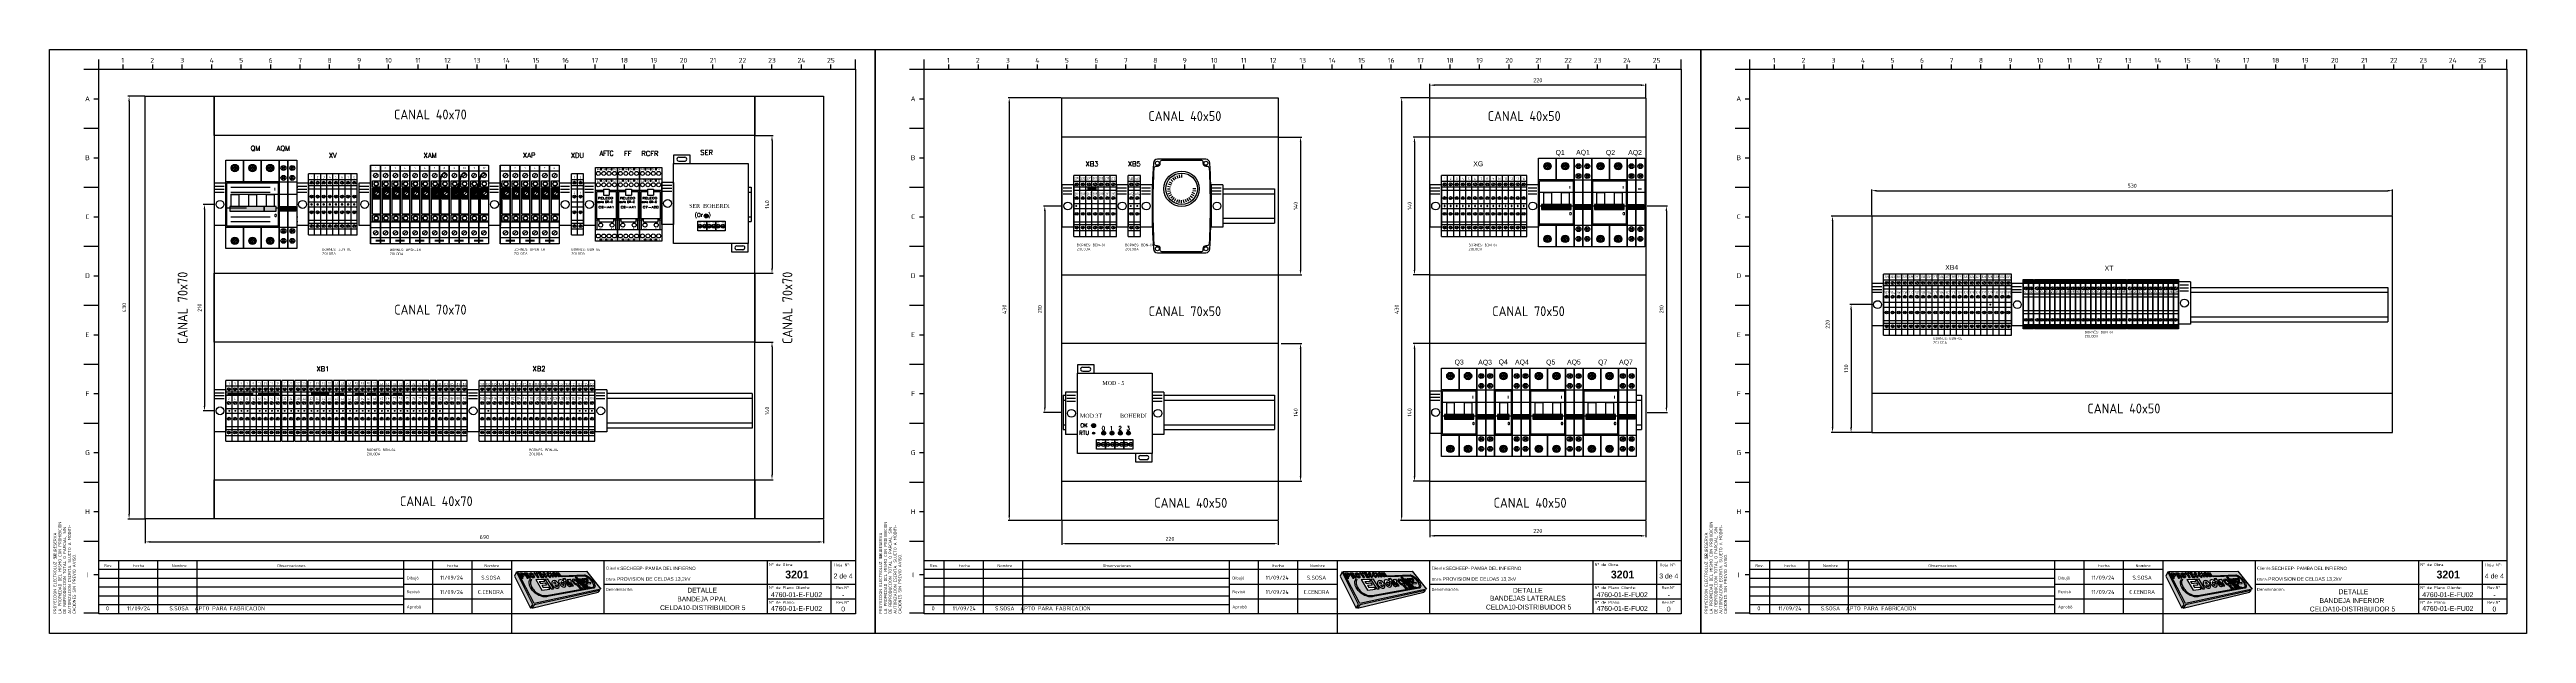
# Model space of a CAD drawing. Header units: millimetres. Extents: x 2272 to 7312, y -3839 to -3184.
# Drawn here: x 2692 to 3952, y -3839 to -3542 of the extents above; entities that cross this region are included whole.
import ezdxf
from ezdxf.enums import TextEntityAlignment as Align

# ---------------------------------------------------------------- set-up
doc = ezdxf.new("R2010")
doc.units = ezdxf.units.MM
for name, color, linetype in [('AUXILIAR', 30, 'Continuous'), ('BORNES XT', 5, 'Continuous'), ('COTAS', 3, 'Continuous'), ('PRINCIPAL', 6, 'Continuous'), ('TEXTO', 3, 'Continuous'), ('TEXTOS', 3, 'Continuous')]:
    doc.layers.add(name, color=color, linetype=linetype)
doc.styles.add('ROMAND', font='romand__.ttf')
doc.styles.add('ROMANS', font='isocp3.shx')
doc.styles.get("Standard").update_dxf_attribs({"font": 'arial.ttf'})
doc.styles.add('style1', font='arial.ttf', dxfattribs={"height": 1})
doc.styles.add('style2', font='romab___.ttf', dxfattribs={"height": 1})
doc.styles.add('TXT', font='txt_____.ttf')
doc.dimstyles.new('ISO-25', dxfattribs={"dimtxt": 10, "dimasz": 5, "dimexe": 1.25, "dimexo": 0.625, "dimgap": 3, "dimtad": 1, "dimtxsty": 'ROMANS', "dimcen": 2.5, "dimadec": 0, "dimazin": 0, "dimtfac": 1, "dimtmove": 0, "dimatfit": 3, "dimfxl": 1, "dimarcsym": 0})

# ---------------------------------------------------------------- blocks, each defined once
blk = doc.blocks.new('LOGO_CARTEL')
h = blk.add_hatch(color=256)
h.paths.add_polyline_path([(185.5, 255.6), (178.1, 264.7), (143, 264.6), (151.5, 248.2)])
h.paths.add_polyline_path([(153.2, 252.8), (152.6, 253.2), (152, 253.6), (151.6, 254), (151.2, 254.4), (150.7, 254.9), (150.4, 255.4), (150, 255.9), (149.7, 256.4), (149.4, 257), (149.2, 257.5), (149.1, 258), (149, 258.7), (149, 259.5), (149.2, 259.9), (149.6, 260.7), (150.1, 260.5), (149.7, 259.7), (149.6, 259.4), (149.6, 258.8), (149.6, 258.2), (149.8, 257.7), (150, 257.2), (150.2, 256.7), (150.5, 256.2), (150.9, 255.7), (151.2, 255.3), (151.6, 254.9), (152, 254.4), (152.4, 254.1), (152.9, 253.7), (153.5, 253.3), (154.2, 253), (154.9, 252.7), (155.8, 252.4), (156.2, 252.3), (156.7, 252.3), (157.2, 252.3), (157.9, 252.3), (181.2, 256.6), (181.5, 256.6, 0.142238), (181.7, 256.7), (181.7, 256.8), (181.9, 256.9), (181.9, 257.2), (181.9, 257.5), (181.8, 257.7), (181.6, 258.1), (181.5, 258.4), (181.3, 258.8), (181, 259.2), (180.8, 259.5), (180.5, 259.8), (180.2, 260.1), (180, 260.4), (179.8, 260.6), (179.4, 260.9), (179.1, 261.2), (178.7, 261.5), (178.2, 261.7), (177.8, 262), (177.4, 262.1, 0.119777), (177, 262.2), (165.7, 261.8), (165.4, 262.3), (177.1, 262.8, -0.106118), (177.6, 262.7), (178.1, 262.5), (178.5, 262.3), (179, 262), (179.5, 261.7), (179.8, 261.4), (180.2, 261.1), (180.4, 260.8), (180.7, 260.5), (181, 260.2), (181.2, 259.9), (181.5, 259.5), (181.8, 259.1), (182, 258.7), (182.2, 258.4), (182.3, 257.9), (182.4, 257.6), (182.5, 257.1), (182.4, 256.7), (182.2, 256.4), (182.2, 256.3, -0.158957), (181.5, 256), (158.3, 251.8), (157.8, 251.7), (157.1, 251.7), (156.5, 251.7), (156.1, 251.7), (155.6, 251.8), (154.7, 252.1), (153.9, 252.4)], flags=16)
h.paths.add_polyline_path([(155.5, 255.1), (152.3, 260.4), (156.3, 260.7), (156.9, 259.7), (154.1, 259.5), (154.7, 258.5), (157.1, 258.7), (157.8, 257.7), (155.4, 257.6), (156.1, 256.4), (158.7, 256.6), (159.5, 255.6)], flags=16)
h.paths.add_polyline_path([(160.2, 255.7), (157, 260.7), (158.1, 260.8), (161.3, 255.8)], flags=16)
edge = h.paths.add_edge_path(flags=16)
edge.add_ellipse((162.4, 258), major_axis=(-1.64, 1.65), ratio=0.605135, start_angle=237.0675, end_angle=582.4213, ccw=False)
edge.add_line((164.1, 257.9), (162, 257.6))
edge.add_ellipse((162.5, 257.9), major_axis=(-0.835, 0.984), ratio=0.458058, start_angle=84.9809, end_angle=214.0434)
edge.add_line((163.4, 257.3), (164.2, 257.4))
edge = h.paths.add_edge_path(flags=16)
edge.add_ellipse((150.5, 262.6), major_axis=(-0.96, 1.21), ratio=0.506682, start_angle=0, end_angle=360)
h.paths.add_polyline_path([(152.8, 262.4), (151.3, 263.8), (151.8, 263.8), (152.7, 263), (152.6, 263.8), (153.2, 263.9), (153.3, 262.6), (153.9, 261.5), (153.4, 261.5)], flags=16)
edge = h.paths.add_edge_path(flags=16)
edge.add_line((149.8, 261.3), (149.3, 261.2))
edge.add_line((149.3, 261.2), (148.7, 262.1))
edge.add_arc((148.3, 261.9), 0.401, 34.397, 90)
edge.add_line((148.3, 262.3), (147.9, 262.3))
edge.add_line((147.9, 262.3), (148.5, 261.2))
edge.add_line((148.5, 261.2), (148, 261.2))
edge.add_line((148, 261.2), (146.5, 263.7))
edge.add_line((146.5, 263.7), (148, 263.7))
edge.add_ellipse((148.1, 263), major_axis=(-0.502, 0.634), ratio=0.71837, start_angle=323.3523, end_angle=323.3684)
edge.add_ellipse((148.1, 263), major_axis=(-0.502, 0.634), ratio=0.71837, start_angle=199.3138, end_angle=323.3523, ccw=False)
edge.add_arc((148.3, 261.5), 1.06, 33.6731, 67.0847, ccw=False)
edge.add_line((149.2, 262.1), (149.8, 261.3))
h.paths.add_polyline_path([(155.1, 261.5), (153.6, 263.9), (155, 263.9), (155.2, 263.5), (154.4, 263.5), (154.7, 262.9), (155.4, 263), (155.7, 262.6), (155, 262.5), (155.4, 262), (156.2, 262), (156.4, 261.5)], flags=16)
edge = h.paths.add_edge_path(flags=0)
edge.add_ellipse((150.5, 262.5), major_axis=(-0.594, 0.856), ratio=0.330901, start_angle=0, end_angle=360)
edge = h.paths.add_edge_path(flags=0)
edge.add_ellipse((162.1, 258.4), major_axis=(-0.541, 0.637), ratio=0.636404, start_angle=243.4125, end_angle=432.3454, ccw=False)
edge.add_line((162.7, 258.4), (161.6, 258.3))
edge = h.paths.add_edge_path(flags=16)
edge.add_ellipse((157, 262.8), major_axis=(-0.93, 1.17), ratio=0.425735, start_angle=282.572, end_angle=593.9609, ccw=False)
edge.add_arc((156.9, 263.1), 0.509, 16.5743, 39.0238, ccw=False)
edge.add_line((157.4, 263.2), (157.1, 263.2))
edge.add_ellipse((157.1, 262.8), major_axis=(-0.543, 0.779), ratio=0.27429, start_angle=292.4474, end_angle=595.3057)
edge.add_line((157.6, 262.4), (157.9, 262.5))
edge.add_arc((157.9, 262.4), 0.115, 14.4162, 97.6608, ccw=False)
h.paths.add_polyline_path([(146, 261.2), (145.4, 261.2), (144.1, 263.7), (145.5, 263.7), (145.5, 263.7), (145.7, 263.6), (145.8, 263.6), (145.9, 263.5), (146, 263.5), (146.1, 263.4), (146.2, 263.3), (146.3, 263.1), (146.4, 263), (146.4, 262.9), (146.5, 262.8), (146.5, 262.7), (146.5, 262.6), (146.5, 262.4), (146.4, 262.3), (146.2, 262.3), (146.1, 262.2), (145.5, 262.2)], flags=16)
edge = h.paths.add_edge_path(flags=16)
edge.add_ellipse((159, 262.8), major_axis=(-0.93, 1.17), ratio=0.425735, start_angle=282.572, end_angle=593.9609, ccw=False)
edge.add_arc((158.9, 263.1), 0.509, 16.5743, 39.0238, ccw=False)
edge.add_line((159.3, 263.3), (159, 263.2))
edge.add_ellipse((159, 262.8), major_axis=(-0.543, 0.779), ratio=0.27429, start_angle=292.4474, end_angle=595.3057)
edge.add_line((159.5, 262.5), (159.8, 262.5))
edge.add_arc((159.8, 262.4), 0.115, 14.4162, 97.6608, ccw=False)
h.paths.add_polyline_path([(148, 262.6), (147.7, 262.6), (147.3, 263.4), (147.8, 263.4, -0.267537), (148.1, 263.2), (148.2, 263, -0.577864)], flags=0)
h.paths.add_polyline_path([(160.9, 261.8), (159.5, 263.9), (159.9, 263.9), (161.3, 261.8)], flags=16)
h.paths.add_polyline_path([(145.7, 262.6), (145.6, 262.6), (145.3, 262.6), (144.9, 263.3), (145.4, 263.3), (145.5, 263.3), (145.5, 263.3), (145.6, 263.2), (145.6, 263.2), (145.7, 263.1), (145.7, 263), (145.7, 263), (145.8, 262.9), (145.8, 262.9), (145.8, 262.8), (145.8, 262.7), (145.8, 262.7), (145.8, 262.6)], flags=0)
edge = h.paths.add_edge_path(flags=16)
edge.add_ellipse((165.8, 258.5), major_axis=(-1.6, 1.64), ratio=0.559918, start_angle=258.3206, end_angle=598.3068, ccw=False)
edge.add_line((167, 259), (166, 258.9))
edge.add_ellipse((165.9, 258.3), major_axis=(-0.759, 0.923), ratio=0.373274, start_angle=287.7931, end_angle=608.3)
edge.add_line((166.5, 258.2), (167.4, 258.4))
edge = h.paths.add_edge_path(flags=16)
edge.add_ellipse((161.9, 262.9), major_axis=(-0.86, 1.08), ratio=0.489465, start_angle=0, end_angle=360)
edge = h.paths.add_edge_path(flags=0)
edge.add_ellipse((161.9, 262.9), major_axis=(-0.54, 0.779), ratio=0.302309, start_angle=0, end_angle=360)
h.paths.add_polyline_path([(164, 261.9), (162.5, 263.9), (162.9, 264), (164.2, 262.9), (163.5, 263.9), (163.8, 264), (165.2, 262), (164.8, 262), (163.6, 263.1), (164.3, 261.9)], flags=16)
h.paths.add_polyline_path([(166.3, 260.1), (166.7, 260.1), (166.1, 261), (166.9, 261.1), (167.6, 260.2), (168, 260.3), (168.4, 259.7), (168, 259.6), (169.2, 257.9, 0.24674), (169.7, 257.7), (169.8, 257.7), (170.3, 257.1), (169.8, 257, -0.300023), (168.6, 257.6), (167.1, 259.6), (166.7, 259.5)], flags=16)
edge = h.paths.add_edge_path(flags=16)
edge.add_line((168.4, 260.3), (169.3, 260.4))
edge.add_line((169.3, 260.4), (169.5, 260.1))
edge.add_arc((169.5, 260.1), 0.03, 215.486, 361.1088)
edge.add_arc((170, 260.1), 0.441, 104.8395, 181.1088, ccw=False)
edge.add_arc((169.9, 260.4), 0.1, 35.486, 104.8395, ccw=False)
edge.add_line((170, 260.5), (170.6, 259.5))
edge.add_arc((170.6, 259.5), 0.03, -113.2047, 35.486, ccw=False)
edge.add_ellipse((170.5, 259.2), major_axis=(-0.242, 0.291), ratio=0.873543, start_angle=300.2982, end_angle=425.9015)
edge.add_line((170.2, 259.1), (171.5, 257.3))
edge.add_line((171.5, 257.3), (170.6, 257.2))
edge.add_line((170.6, 257.2), (168.4, 260.3))
edge = h.paths.add_edge_path(flags=16)
edge.add_ellipse((172.6, 259.1), major_axis=(-1.43, 1.46), ratio=0.516133, start_angle=0, end_angle=360)
h.paths.add_polyline_path([(171.7, 259.3), (171.8, 259.4), (171.6, 259.5), (171.7, 259.6), (171.6, 259.7), (171.7, 259.8), (171.6, 259.9), (171.7, 260), (171.8, 260.1), (171.9, 260.1), (172, 260.2), (172.1, 260.1), (172.2, 260.2), (172.3, 260), (172.4, 260.1), (172.5, 259.9), (172.6, 260), (172.6, 259.8), (172.8, 259.9), (172.8, 259.7), (172.9, 259.7), (172.9, 259.6), (173.1, 259.6), (173.1, 259.5), (173.2, 259.5), (173.2, 259.3), (173.4, 259.3), (173.3, 259.2), (173.5, 259.1), (173.4, 259), (173.6, 259), (173.5, 258.8), (173.7, 258.8), (173.6, 258.7), (173.7, 258.5), (173.6, 258.5), (173.7, 258.3), (173.5, 258.3), (173.5, 258.1), (173.4, 258.2), (173.3, 258), (173.2, 258.2), (173, 258.1), (173, 258.2), (172.8, 258.2), (172.8, 258.3), (172.6, 258.3), (172.6, 258.4), (172.5, 258.4), (172.5, 258.5), (172.3, 258.5), (172.3, 258.6), (172.2, 258.6), (172.2, 258.8), (172, 258.8), (172.1, 258.9), (171.9, 258.9), (172, 259.1), (171.8, 259.1), (171.8, 259.2)], flags=0)
h.paths.add_polyline_path([(173.8, 257.1), (173.8, 257.4), (174.1, 257.5), (174.2, 257.5), (174.4, 257.5), (174.5, 257.5), (174.6, 257.4), (174.9, 257.1), (174.6, 257), (174.5, 257.1), (174.4, 257.1), (174.3, 257.2), (174.3, 257.2), (174.3, 257.2), (174.3, 257.1), (174.4, 256.9), (174.6, 256.9), (174.8, 256.8), (175.1, 256.8), (175.2, 256.7), (175.3, 256.6), (175.8, 256.1), (175.8, 255.8), (175.7, 255.6), (175.5, 255.6), (175.2, 255.6), (174.9, 255.7), (174.5, 256.2), (174.9, 256.4), (175.2, 256), (175.2, 256), (175.3, 256), (175.3, 256.1), (175.3, 256.1), (175.2, 256.2), (175.1, 256.3), (175, 256.4), (174.9, 256.4), (174.8, 256.4), (174.6, 256.4), (174.4, 256.4), (174.3, 256.5)], flags=16)
h.paths.add_polyline_path([(172.4, 261.7), (173.1, 261.7), (176, 257.8), (175.3, 257.7)], flags=16)
h.paths.add_polyline_path([(175.8, 256), (176.1, 256), (176.3, 255.8), (176.1, 255.7)], flags=16)
h.paths.add_polyline_path([(174.3, 260.8), (175, 260.8), (176.4, 258.9), (176.7, 258.7), (176.9, 258.6), (177, 258.7), (177.1, 258.8), (177.1, 259), (175.7, 260.9), (176.3, 260.9), (178.4, 258.2), (177.7, 258.1), (177.5, 258.5), (177.4, 258.2), (177.4, 258), (177, 258), (176.6, 258.1), (176.3, 258.3), (176, 258.6)], flags=16)
h.paths.add_polyline_path([(175.9, 257.5), (175.9, 257.7), (176, 257.8), (176.4, 257.8), (176.7, 257.7), (176.9, 257.6), (177.2, 257.2, -0.277461), (177.2, 257), (177.2, 256.9), (177.4, 256.9, -0.202512), (177.5, 256.8), (178.1, 256.1), (177.7, 256), (177.2, 256.6, 0.26962), (177.1, 256.7), (176.9, 256.7), (177.4, 255.9), (177, 255.9)], flags=16)
h.paths.add_polyline_path([(176.1, 257.5), (176.5, 257.5, -0.26962), (176.7, 257.5), (176.9, 257.2, -0.575274), (176.8, 256.9), (176.6, 256.9)], flags=0)
h.paths.add_polyline_path([(177.5, 257.9), (177.9, 258), (179, 256.6), (179.5, 256.6), (179.7, 256.3), (178.9, 256.2)], flags=16)
h.paths.add_polyline_path([(177.9, 256.4), (178.2, 256.4), (178.5, 256.1), (178.2, 256.1)], flags=16)
h.paths.add_polyline_path([(176.7, 261), (178.3, 261.1), (178.8, 260.5), (178.9, 259), (179.8, 259.1), (180.3, 258.4), (178.7, 258.2), (178.2, 258.9), (178.1, 260.4), (177.1, 260.4)], flags=16)
h.paths.add_polyline_path([(179.6, 256.7), (179.9, 256.7), (180.1, 256.4), (179.8, 256.4)], flags=16)
h = blk.add_hatch(color=256)
h.paths.add_polyline_path([(142.5, 264.3), (141.5, 262.2), (149.7, 245.9), (150.9, 247.8)])
h.paths.add_polyline_path([(184.1, 254.1), (184.9, 254.8), (151.6, 247.5), (150.4, 245.9)])
at = {"color": 7}
for p, q in [((147.9, 262.3), (148.5, 261.2)), ((147.9, 262.3), (148.3, 262.3)), ((148, 261.2), (148.5, 261.2)), ((148.7, 262.1), (149.3, 261.2)), ((149.3, 261.2), (149.8, 261.3)), ((152.3, 260.4), (156.3, 260.7)), ((152.3, 260.4), (155.5, 255.1)), ((153.3, 262.6), (153.9, 261.5)), ((153.3, 261.5), (153.9, 261.5)), ((154.1, 259.5), (156.9, 259.7)), ((154.1, 259.5), (154.7, 258.5)), ((154.7, 258.5), (157.1, 258.7)), ((155.4, 257.6), (157.8, 257.7)), ((155.4, 257.6), (156.1, 256.4)), ((155.5, 255.1), (159.5, 255.6)), ((156.1, 256.4), (158.7, 256.6)), ((156.3, 260.7), (156.9, 259.7)), ((157, 260.7), (158.1, 260.8)), ((157, 260.7), (160.2, 255.7)), ((157.1, 263.2), (157.4, 263.2)), ((157.1, 258.7), (157.8, 257.7)), ((158.1, 260.8), (161.3, 255.8)), ((158.7, 256.6), (159.5, 255.6)), ((159.5, 262.5), (159.8, 262.5)), ((160.2, 255.7), (161.3, 255.8)), ((161.6, 258.3), (162.7, 258.4)), ((162, 257.6), (164.1, 257.9)), ((163.4, 257.3), (164.2, 257.4)), ((166, 258.9), (167, 259)), ((166.1, 261), (166.9, 261.1)), ((166.1, 261), (166.7, 260.1)), ((166.3, 260.1), (166.7, 259.5)), ((166.3, 260.1), (166.7, 260.1)), ((166.5, 258.2), (167.4, 258.4)), ((166.7, 259.5), (167.1, 259.6)), ((166.9, 261.1), (167.6, 260.2)), ((167.1, 259.6), (168.6, 257.4)), ((167.6, 260.2), (168, 260.3)), ((168, 260.3), (168.4, 259.7)), ((168, 259.6), (168.4, 259.7)), ((168, 259.6), (169.2, 257.9)), ((169.7, 257.7), (169.8, 257.7)), ((169.8, 257.7), (170.3, 257.1)), ((169.8, 257), (170.3, 257.1)), ((172.4, 261.7), (175.3, 257.7)), ((172.4, 261.7), (173.1, 261.7)), ((173.1, 261.7), (176, 257.8)), ((174.3, 260.8), (176, 258.6)), ((174.3, 260.8), (175, 260.8)), ((175, 260.8), (176.4, 258.9)), ((175.3, 257.7), (176, 257.8)), ((175.7, 260.9), (177.1, 259)), ((175.7, 260.9), (176.3, 260.9)), ((176, 258.6), (176.3, 258.3)), ((176.3, 260.9), (178.4, 258.2)), ((176.3, 258.3), (176.6, 258.1)), ((176.4, 258.9), (176.7, 258.7)), ((176.6, 258.1), (177, 258)), ((176.7, 261), (178.3, 261.1)), ((176.7, 261), (177.1, 260.4)), ((176.7, 258.7), (176.9, 258.6)), ((176.9, 258.6), (177, 258.7)), ((177, 258.7), (177.1, 258.8)), ((177, 258), (177.4, 258)), ((177.1, 260.4), (178.1, 260.4)), ((177.1, 258.8), (177.1, 259)), ((177.4, 258.2), (177.5, 258.5)), ((177.4, 258), (177.4, 258.2)), ((177.5, 258.5), (177.7, 258.1)), ((177.7, 258.1), (178.4, 258.2)), ((178.1, 260.4), (178.2, 258.9)), ((178.2, 258.9), (178.7, 258.2)), ((178.8, 260.5), (178.3, 261.1)), ((178.7, 258.2), (180.3, 258.4)), ((178.8, 260.5), (178.9, 259)), ((178.9, 259), (179.8, 259.1)), ((179.8, 259.1), (180.3, 258.4))]:
    blk.add_line(p, q, dxfattribs=at)
for points in [[(143, 264.6), (178.1, 264.7), (185.5, 255.6), (151.5, 248.2)], [(150.9, 247.8), (142.5, 264.3), (141.5, 262.2), (149.7, 245.9)], [(146.4, 262.3), (146.5, 262.4), (146.5, 262.6), (146.5, 262.7), (146.5, 262.8), (146.4, 262.9), (146.4, 263), (146.3, 263.1), (146.2, 263.3), (146.1, 263.4), (146, 263.5), (145.9, 263.5), (145.8, 263.6), (145.7, 263.6), (145.5, 263.7), (145.5, 263.7), (144.1, 263.7), (145.4, 261.2), (146, 261.2), (145.5, 262.2), (146.1, 262.2), (146.2, 262.3)], [(145.7, 262.6), (145.8, 262.6), (145.8, 262.7), (145.8, 262.7), (145.8, 262.8), (145.8, 262.9), (145.8, 262.9), (145.7, 263), (145.7, 263), (145.7, 263.1), (145.6, 263.2), (145.6, 263.2), (145.5, 263.3), (145.5, 263.3), (145.4, 263.3), (145.4, 263.3), (144.9, 263.3), (145.3, 262.6), (145.6, 262.6)], [(184.1, 254.1), (184.9, 254.8), (151.6, 247.5), (150.4, 245.9)], [(155.4, 263), (154.7, 262.9), (154.4, 263.5), (155.2, 263.5), (155, 263.9), (153.6, 263.9), (155.1, 261.5), (156.4, 261.5), (156.2, 262), (155.4, 262), (155, 262.5), (155.7, 262.6)], [(161.3, 261.8), (159.9, 263.9), (159.5, 263.9), (160.9, 261.8)], [(175.8, 256), (176.1, 255.7), (176.3, 255.8), (176.1, 256)], [(179.7, 256.3), (178.9, 256.2), (177.5, 257.9), (177.9, 258), (179, 256.6), (179.5, 256.6)], [(178.2, 256.1), (178.5, 256.1), (178.2, 256.4), (177.9, 256.4)], [(179.9, 256.7), (180.1, 256.4), (179.8, 256.4), (179.6, 256.7)]]:
    blk.add_lwpolyline(points, close=True, dxfattribs=at)
for points in [[(148, 263.7), (146.5, 263.7), (148, 261.2)], [(153.3, 262.6), (153.2, 263.9), (152.6, 263.8), (152.7, 263), (151.8, 263.8), (151.3, 263.8), (152.8, 262.4), (153.3, 261.5)], [(157.6, 262.4), (157.9, 262.5)], [(162.5, 263.9), (162.9, 264), (164.2, 262.9), (163.5, 263.9), (163.8, 264), (165.2, 262), (164.8, 262), (163.6, 263.1), (164.3, 261.9), (164, 261.9), (162.5, 263.9)], [(171.7, 259.8), (171.6, 259.9), (171.7, 260)], [(171.7, 259.6), (171.6, 259.7), (171.7, 259.8)], [(171.8, 259.4), (171.6, 259.5), (171.7, 259.6)], [(171.7, 260), (171.8, 260.1), (171.9, 260.1)], [(171.8, 259.2), (171.7, 259.3), (171.8, 259.4)], [(172, 259.1), (171.8, 259.1), (171.8, 259.2)], [(171.9, 260.1), (172, 260.2), (172.1, 260.1)], [(172.1, 258.9), (171.9, 258.9), (172, 259.1)], [(172.2, 258.8), (172, 258.8), (172.1, 258.9)], [(172.1, 260.1), (172.2, 260.2), (172.3, 260)], [(172.3, 258.6), (172.2, 258.6), (172.2, 258.8)], [(172.3, 260), (172.4, 260.1), (172.5, 259.9)], [(172.5, 258.5), (172.3, 258.5), (172.3, 258.6)], [(172.5, 259.9), (172.6, 260), (172.6, 259.8)], [(172.6, 258.4), (172.5, 258.4), (172.5, 258.5)], [(172.6, 259.8), (172.8, 259.9), (172.8, 259.7)], [(172.8, 258.3), (172.6, 258.3), (172.6, 258.4)], [(172.8, 259.7), (172.9, 259.7), (172.9, 259.6)], [(173, 258.2), (172.8, 258.2), (172.8, 258.3)], [(172.9, 259.6), (173.1, 259.6), (173.1, 259.5)], [(173.2, 258.2), (173, 258.1), (173, 258.2)], [(173.1, 259.5), (173.2, 259.5), (173.2, 259.3)], [(173.2, 259.3), (173.4, 259.3), (173.3, 259.2)], [(173.4, 258.2), (173.3, 258), (173.2, 258.2)], [(173.3, 259.2), (173.5, 259.1), (173.4, 259)], [(173.4, 259), (173.6, 259), (173.5, 258.8)], [(173.5, 258.3), (173.5, 258.1), (173.4, 258.2)], [(173.5, 258.8), (173.7, 258.8), (173.6, 258.7)], [(173.6, 258.5), (173.7, 258.3), (173.5, 258.3)], [(173.6, 258.7), (173.7, 258.5), (173.6, 258.5)]]:
    blk.add_lwpolyline(points, dxfattribs=at)
for points in [[(148.1, 263.2, 0.267537), (147.8, 263.4), (147.3, 263.4), (147.7, 262.6), (148, 262.6, 0.577864), (148.2, 263, -0.577864), (148, 262.6, 0.577864), (148.2, 263)], [(181.2, 256.6), (181.5, 256.6, 0.142238), (181.7, 256.7), (181.7, 256.8), (181.9, 256.9), (181.9, 257.2), (181.9, 257.5), (181.8, 257.7), (181.6, 258.1), (181.5, 258.4), (181.3, 258.8), (181, 259.2), (180.8, 259.5), (180.5, 259.8), (180.2, 260.1), (180, 260.4), (179.8, 260.6), (179.4, 260.9), (179.1, 261.2), (178.7, 261.5), (178.2, 261.7), (177.8, 262), (177.4, 262.1, 0.120209), (177, 262.2), (165.7, 261.8), (165.4, 262.3), (177.1, 262.8, -0.106118), (177.6, 262.7), (178.1, 262.5), (178.5, 262.3), (179, 262), (179.5, 261.7), (179.8, 261.4), (180.2, 261.1), (180.4, 260.8), (180.7, 260.5), (181, 260.2), (181.2, 259.9), (181.5, 259.5), (181.8, 259.1), (182, 258.7), (182.2, 258.4), (182.3, 257.9), (182.4, 257.6), (182.5, 257.1), (182.4, 256.7), (182.2, 256.4), (182.2, 256.3, -0.158957), (181.5, 256), (158.3, 251.8), (157.8, 251.7), (157.1, 251.7), (156.5, 251.7), (156.1, 251.7), (155.6, 251.8), (154.7, 252.1), (153.9, 252.4), (153.2, 252.8), (152.6, 253.2), (152, 253.6), (151.6, 254), (151.2, 254.4), (150.7, 254.9), (150.4, 255.4), (150, 255.9), (149.7, 256.4), (149.4, 257), (149.2, 257.5), (149.1, 258), (149, 258.7), (149, 259.5), (149.2, 259.9), (149.6, 260.7), (150.1, 260.5), (149.7, 259.7), (149.6, 259.4), (149.6, 258.8), (149.6, 258.2), (149.8, 257.7), (150, 257.2), (150.2, 256.7), (150.5, 256.2), (150.9, 255.7), (151.2, 255.3), (151.6, 254.9), (152, 254.4), (152.4, 254.1), (152.9, 253.7), (153.5, 253.3), (154.2, 253), (154.9, 252.7), (155.8, 252.4), (156.2, 252.3), (156.7, 252.3, 0.000442), (156.7, 252.3), (157.2, 252.3), (157.9, 252.3)], [(175.1, 256.3), (175, 256.4), (174.9, 256.4), (174.8, 256.4), (174.6, 256.4), (174.4, 256.4), (174.3, 256.5), (173.8, 257.1), (173.8, 257.4), (174.1, 257.5), (174.2, 257.5), (174.4, 257.5, 0.000407), (174.4, 257.5), (174.5, 257.5), (174.6, 257.4), (174.9, 257.1), (174.6, 257), (174.5, 257.1), (174.4, 257.1), (174.3, 257.2), (174.3, 257.2), (174.3, 257.2), (174.3, 257.1), (174.4, 256.9), (174.6, 256.9), (174.8, 256.8), (175.1, 256.8), (175.2, 256.7), (175.3, 256.6), (175.8, 256.1), (175.8, 255.8), (175.7, 255.6), (175.5, 255.6), (175.2, 255.6), (174.9, 255.7), (174.5, 256.2), (174.9, 256.4), (175.2, 256), (175.2, 256), (175.3, 256), (175.3, 256.1), (175.3, 256.1), (175.2, 256.2)], [(177.4, 256.9), (177.2, 256.9), (177.2, 257, 0.277461), (177.2, 257.2), (176.9, 257.6), (176.7, 257.7), (176.4, 257.8), (176, 257.8), (175.9, 257.7), (175.9, 257.5), (177, 255.9), (177.4, 255.9), (176.9, 256.7), (177.1, 256.7, -0.26962), (177.2, 256.6), (177.7, 256), (178.1, 256.1), (177.5, 256.8, 0.202512)], [(176.1, 257.5), (176.5, 257.5, -0.26962), (176.7, 257.5), (176.9, 257.2, -0.575274), (176.8, 256.9), (176.6, 256.9)]]:
    blk.add_lwpolyline(points, format="xyb", close=True, dxfattribs=at)
for points in [[(149.8, 261.3), (149.2, 262.1, 0.145776), (148.8, 262.5)], [(159, 263.2), (159.3, 263.3, 0.098269), (159.3, 263.5)], [(170.6, 259.5, 0.75829), (170.6, 259.5), (170, 260.5, 0.3122), (169.9, 260.5, 0.345642), (169.5, 260.1, -0.737417), (169.5, 260.1), (169.3, 260.4), (168.4, 260.3), (170.6, 257.2), (171.5, 257.3), (170.2, 259.1)]]:
    blk.add_lwpolyline(points, format="xyb", dxfattribs=at)
for centre, radius, start, end in [((148.3, 261.9), 0.401, 34.397, 90), ((156.9, 263.1), 0.509, 16.5743, 39.0238), ((157.9, 262.4), 0.115, 21.1508, 97.6608), ((159.8, 262.4), 0.115, 21.1508, 97.6608), ((169.6, 258.2), 1.27, 212.0264, 281.3337), ((169.6, 258.2), 0.5, 215.9216, 271.3628)]:
    blk.add_arc(centre, radius, start, end, dxfattribs=at)
for centre, major_axis, ratio, start_param, end_param in [((148.1, 263), (-0.502, 0.634), 0.71837, 3.478682, 5.643844), ((157, 262.8), (-0.93, 1.17), 0.425735, 4.931811, 10.366574), ((157.1, 262.8), (-0.543, 0.779), 0.27429, 5.104169, 10.390045), ((159, 262.8), (-0.93, 1.17), 0.425735, 4.931811, 10.366574), ((159, 262.8), (-0.543, 0.779), 0.27429, 5.104169, 10.390045), ((162.4, 258), (-1.64, 1.65), 0.605135, 4.137609, 10.165169), ((162.1, 258.4), (-0.541, 0.637), 0.636404, 4.248349, 7.545851), ((162.5, 257.9), (-0.835, 0.984), 0.458058, 1.483197, 3.735763), ((165.8, 258.5), (-1.6, 1.64), 0.559918, 4.508545, 10.442424), ((165.9, 258.3), (-0.759, 0.923), 0.373274, 5.022938, 10.616838), ((170.5, 259.2), (-0.242, 0.291), 0.873543, 5.241192, 7.433383)]:
    blk.add_ellipse(centre, major_axis=major_axis, ratio=ratio, start_param=start_param, end_param=end_param, dxfattribs=at)
for centre, major_axis, ratio in [((150.5, 262.6), (-0.96, 1.21), 0.506682), ((150.5, 262.5), (-0.594, 0.856), 0.330901), ((161.9, 262.9), (-0.86, 1.08), 0.489465), ((161.9, 262.9), (-0.54, 0.779), 0.302309), ((172.6, 259.1), (-1.43, 1.46), 0.516133)]:
    blk.add_ellipse(centre, major_axis=major_axis, ratio=ratio, dxfattribs=at)
blk = doc.blocks.new('A3-Funcional')
at = {"color": 1, "linetype": 'Continuous'}
for p, q in [((25, 287), (410, 287)), ((25, 10), (25, 287)), ((410, 287), (410, 10)), ((410, 37), (25, 37)), ((282, 37), (282, 10)), ((365, 37), (365, 10)), ((410, 10), (25, 10))]:
    blk.add_line(p, q, dxfattribs=at)
at = {"color": 2, "linetype": 'Continuous'}
for p, q in [((180, 32.5), (25, 32.5)), ((180, 28), (25, 28)), ((35, 37), (35, 10)), ((55, 37), (55, 10)), ((75, 37), (75, 10)), ((235, 32.5), (180, 32.5)), ((195, 10), (195, 37)), ((215, 10), (215, 37)), ((180, 23.5), (25, 23.5)), ((180, 19), (25, 19)), ((180, 14.5), (25, 14.5)), ((235, 25), (180, 25)), ((235, 17.5), (180, 17.5))]:
    blk.add_line(p, q, dxfattribs=at)
at = {"color": 1}
for p, q in [((180, 37), (180, 10)), ((180, 37), (180, 10)), ((235, 37), (235, 10)), ((365, 37), (365, 10))]:
    blk.add_line(p, q, dxfattribs=at)
at = {"color": 7}
for p, q in [((397.4, 37), (397.4, 25)), ((365, 25), (282, 25)), ((409.9, 25), (364.9, 25)), ((409.9, 17.5), (364.9, 17.5)), ((397.4, 25), (397.4, 10))]:
    blk.add_line(p, q, dxfattribs=at)
blk.add_line((235, 10), (235, 0))
at = {"color": 11}
blk.add_lwpolyline([(0, 0), (0, 297), (420, 297), (420, 0)], close=True, dxfattribs=at)
at = {"layer": 'TEXTOS'}
blk.add_line((25, 287), (25, 292), dxfattribs=at)
at = {"layer": 'TEXTOS', "color": 3}
for p, q in [((410, 287), (410, 292)), ((17.5, 287), (25, 287)), ((37.5, 287), (37.5, 289.5)), ((52.5, 287), (52.5, 289.5)), ((67.5, 287), (67.5, 289.5)), ((82.5, 287), (82.5, 289.5)), ((97.5, 287), (97.5, 289.5)), ((112.5, 287), (112.5, 289.5)), ((127.5, 287), (127.5, 289.5)), ((142.5, 287), (142.5, 289.5)), ((157.5, 287), (157.5, 289.5)), ((172.5, 287), (172.5, 289.5)), ((187.5, 287), (187.5, 289.5)), ((202.5, 287), (202.5, 289.5)), ((217.5, 287), (217.5, 289.5)), ((232.5, 287), (232.5, 289.5)), ((247.5, 287), (247.5, 289.5)), ((262.5, 287), (262.5, 289.5)), ((277.5, 287), (277.5, 289.5)), ((292.5, 287), (292.5, 289.5)), ((307.5, 287), (307.5, 289.5)), ((322.5, 287), (322.5, 289.5)), ((337.5, 287), (337.5, 289.5)), ((352.5, 287), (352.5, 289.5)), ((367.5, 287), (367.5, 289.5)), ((382.5, 287), (382.5, 289.5)), ((397.5, 287), (397.5, 289.5)), ((22.5, 272), (25, 272)), ((17.5, 257), (25, 257)), ((22.5, 242), (25, 242)), ((17.5, 227), (25, 227)), ((22.5, 212), (25, 212)), ((17.5, 197), (25, 197)), ((22.5, 182), (25, 182)), ((17.5, 167), (25, 167)), ((22.5, 152), (25, 152)), ((17.5, 137), (25, 137)), ((22.5, 122), (25, 122)), ((17.5, 107), (25, 107)), ((22.5, 92), (25, 92)), ((17.5, 77), (25, 77)), ((22.5, 62), (25, 62)), ((17.5, 47), (25, 47)), ((22.5, 30), (25, 30)), ((17.5, 10.5), (25, 10.5))]:
    blk.add_line(p, q, dxfattribs=at)
at = {"layer": 'TEXTOS', "color": 1, "linetype": 'Continuous'}
blk.add_line((282, 37), (282, 10), dxfattribs=at)
blk.add_blockref('LOGO_CARTEL', (95, -233))
at = {"layer": 'TEXTOS', "color": 3, "style": 'ROMANS'}
for s, p in [('1', (37.2, 290.3)), ('2', (52.2, 290.3)), ('3', (67.5, 290.3)), ('4', (82.5, 290.3)), ('5', (97.5, 290.3)), ('6', (112.5, 290.3)), ('7', (127.5, 290.3)), ('8', (142.5, 290.3)), ('9', (157.5, 290.3)), ('10', (172.5, 290.3)), ('11', (187.5, 290.3)), ('12', (202.5, 290.3)), ('13', (217.5, 290.3)), ('14', (232.5, 290.3)), ('15', (247.5, 290.3)), ('16', (262.5, 290.3)), ('17', (277.5, 290.3)), ('18', (292.5, 290.3)), ('19', (307.5, 290.3)), ('20', (322.5, 290.3)), ('21', (337.5, 290.3)), ('22', (352.5, 290.3)), ('23', (367.5, 290.3)), ('24', (382.5, 290.3)), ('25', (397.5, 290.3))]:
    blk.add_text(s, height=2.5, dxfattribs=at).set_placement(p, align=Align.CENTER)
for s, p in [('A', (19.3, 272)), ('B', (19.3, 242)), ('C', (19.3, 212)), ('D', (19.3, 182)), ('E', (19.3, 152)), ('F', (19.3, 122)), ('G', (19.3, 92)), ('H', (19.3, 62)), ('I', (19.3, 29.8))]:
    blk.add_text(s, height=2.5, dxfattribs=at).set_placement(p, align=Align.MIDDLE)
at = {"layer": 'TEXTOS', "color": 3, "linetype": 'Continuous', "style": 'ROMANS'}
for s, p in [('SE RESERVA', (3.5, 38.3)), ('LA PROPIEDAD DEL MISMO CON PROHIBICION', (6, 10)), ('DE REPRODUCCION TOTAL O PARCIAL, SIN', (8.4, 10)), ('AUTORIZACION ESCRITA. SUJETO A MODIFI-', (10.9, 10)), ('PROYECCION ELECTROLUZ S.R.L.', (3.5, 10)), ('CACIONES SIN PREVIO AVISO.', (13.3, 10))]:
    blk.add_text(s, height=1.5, rotation=90, dxfattribs=at).set_placement(p)
at = {"layer": 'TEXTOS', "color": 4, "linetype": 'Continuous', "style": 'ROMANS'}
for s, p in [('Rev.', (27.8, 33.8)), ('Dibujó', (181.7, 27.5)), ('Cliente:', (283, 32.5)), ('Obra:', (283, 26.8)), ('N° de Obra:', (366, 34.3)), ('Hoja N°:', (399, 34.2)), ('Revisó', (181.7, 20.5)), ('Aprobó', (181.7, 12.8)), ('Denominación:', (283, 21.7)), ('N° de Plano Cliente:', (366, 22.6)), ('N° de Plano:', (366, 15.1)), ('Rev.N°', (400.1, 22.6)), ('Rev.N°', (400.1, 15.1))]:
    blk.add_text(s, height=1.5, dxfattribs=at).set_placement(p)
for s, p in [('Fecha', (45.3, 34.5)), ('Nombre', (66, 34.5)), ('Observaciones', (123, 34.5)), ('Fecha', (205, 34.5)), ('Nombre', (225, 34.5))]:
    blk.add_text(s, height=1.5, dxfattribs=at).set_placement(p, align=Align.MIDDLE)
at = {"layer": 'TEXTOS', "style": 'ROMANS'}
for tag, p in [('04/01/01', (204.5, 27.4)), ('NAMEDIB', (224.5, 27.3)), ('FECHAPR', (204.5, 12.6)), ('FECHREV', (204.5, 20.1)), ('NAMEAPR', (224.5, 12.6)), ('NAMEREV', (224.5, 20.1))]:
    blk.add_attdef(tag, text='', height=2, dxfattribs=at).set_placement(p, align=Align.CENTER)
at = {"layer": 'TEXTOS', "color": 7, "linetype": 'Continuous', "style": 'style2', "width": 0.8}
blk.add_attdef('CLIENTE', (295, 31.8), '', height=3.5, dxfattribs=at)
at = {"layer": 'TEXTOS', "color": 7, "style": 'style1'}
blk.add_attdef('OBRA', (295, 26.8), '', height=2.5, dxfattribs=at)
at = {"layer": 'TEXTOS', "color": 7, "style": 'style2'}
blk.add_attdef('NºOBRA', text='', height=4, dxfattribs=at).set_placement((380.2, 28), align=Align.CENTER)
at = {"layer": 'TEXTOS', "color": 7, "linetype": 'Continuous', "style": 'style1'}
for tag, p in [('0/0', (403.7, 28)), ('1088-01MP01', (380, 18.5)), ('1088-01MP01', (380, 11.4)), ('REVCLIENTE', (403.7, 18.5)), ('REV', (403.7, 11.2))]:
    blk.add_attdef(tag, text='', height=2.5, dxfattribs=at).set_placement(p, align=Align.CENTER)
at = {"layer": 'TEXTOS', "color": 7, "style": 'style1', "width": 0.85}
for tag, p in [('DESCRIPCION1', (332, 20.4)), ('DESCRIPCION2', (332, 16.3)), ('DESCRIPCION3', (332, 12.2))]:
    blk.add_attdef(tag, text='', height=2.5, dxfattribs=at).set_placement(p, align=Align.CENTER)
blk = doc.blocks.new('A$C34453063')
h = blk.add_hatch(color=256)
h.dxf.hatch_style = 1
h.set_gradient(color1=(91, 91, 91), one_color=1, tint=1)
h.paths.add_polyline_path([(-113, 4), (-109, 4), (-109, 3.6), (-113, 3.6)])
h = blk.add_hatch(color=256)
h.dxf.hatch_style = 1
h.set_gradient(color1=(91, 91, 91), one_color=1, tint=1)
h.paths.add_polyline_path([(-108.2, 4), (-104.2, 4), (-104.2, 3.6), (-108.2, 3.6)])
h = blk.add_hatch(color=256)
h.dxf.hatch_style = 1
h.set_gradient(color1=(0, 255, 0), one_color=1, tint=1)
edge = h.paths.add_edge_path()
edge.add_arc((-104.5, 14.2), 2, 0, 360)
h = blk.add_hatch(color=256)
h.dxf.hatch_style = 1
h.set_gradient(color1=(91, 91, 91), one_color=1, tint=1)
h.paths.add_polyline_path([(-103.7, 4), (-99.7, 4), (-99.7, 3.6), (-103.7, 3.6)])
h = blk.add_hatch(color=256)
h.dxf.hatch_style = 1
h.set_gradient(color1=(91, 91, 91), one_color=1, tint=1)
h.paths.add_polyline_path([(-98.9, 4), (-94.9, 4), (-94.9, 3.6), (-98.9, 3.6)])
h = blk.add_hatch(color=256)
h.dxf.hatch_style = 1
h.set_gradient(color1=(91, 91, 91), one_color=1, tint=1)
h.paths.add_polyline_path([(-94.4, 4), (-90.4, 4), (-90.4, 3.6), (-94.4, 3.6)])
h = blk.add_hatch(color=256)
h.dxf.hatch_style = 1
h.set_gradient(color1=(91, 91, 91), one_color=1, tint=1)
h.paths.add_polyline_path([(-89.5, 4), (-85.6, 4), (-85.6, 3.6), (-89.5, 3.6)])
for p, q in [((-113, 4), (-109, 4)), ((-113, 4), (-113, 3.6)), ((-113, 3.6), (-109, 3.6)), ((-109, 4), (-109, 3.6)), ((-108.2, 4), (-104.2, 4)), ((-108.2, 3.6), (-104.2, 3.6)), ((-103.7, 4), (-99.7, 4)), ((-103.7, 4), (-103.7, 3.6)), ((-103.7, 3.6), (-99.7, 3.6)), ((-99.7, 4), (-99.7, 3.6)), ((-98.9, 4), (-94.9, 4)), ((-98.9, 3.6), (-94.9, 3.6)), ((-94.4, 4), (-90.4, 4)), ((-94.4, 4), (-94.4, 3.6)), ((-94.4, 3.6), (-90.4, 3.6)), ((-90.4, 4), (-90.4, 3.6)), ((-89.5, 4), (-85.6, 4)), ((-89.5, 3.6), (-85.6, 3.6))]:
    blk.add_line(p, q)
blk.add_circle((-104.5, 14.2), 2)
at = {"layer": 'AUXILIAR'}
for p, q in [((-132.4, 73.9), (-126.1, 73.9)), ((-132.3, 69.9), (-126, 69.9)), ((-73.4, -16.2), (-67.1, -16.2)), ((-73.3, -20.1), (-67, -20.1))]:
    blk.add_line(p, q, dxfattribs=at)
for points in [[(-137.8, 67.7), (-120.9, 67.7), (-120.9, 76.1), (-137.8, 76.1)], [(-137.8, 67.7), (-61.8, 67.7), (-61.8, -14), (-137.8, -14)], [(-113.2, 8.8), (-103.9, 8.8), (-103.9, -1.1), (-113.2, -1.1)], [(-111.9, 8.8), (-109.8, 8.8), (-109.8, 8.2), (-111.9, 8.2)], [(-107.3, 8.8), (-105.3, 8.8), (-105.3, 8.2), (-107.3, 8.2)], [(-103.9, 8.8), (-94.6, 8.8), (-94.6, -1.1), (-103.9, -1.1)], [(-102.6, 8.8), (-100.5, 8.8), (-100.5, 8.2), (-102.6, 8.2)], [(-98, 8.8), (-96, 8.8), (-96, 8.2), (-98, 8.2)], [(-94.6, 8.8), (-85.3, 8.8), (-85.3, -1.1), (-94.6, -1.1)], [(-93.3, 8.8), (-91.2, 8.8), (-91.2, 8.2), (-93.3, 8.2)], [(-88.7, 8.8), (-86.7, 8.8), (-86.7, 8.2), (-88.7, 8.2)], [(-78.8, -22.3), (-61.8, -22.3), (-61.8, -14), (-78.8, -14)]]:
    blk.add_lwpolyline(points, close=True, dxfattribs=at)
for centre in [(-111, 3.8), (-106.2, 3.8), (-101.7, 3.8), (-96.9, 3.8), (-92.4, 3.8), (-87.6, 3.8)]:
    blk.add_circle(centre, 2, dxfattribs=at)
for centre, start, end in [((-132.5, 71.9), 87.9786, 274.0291), ((-126.2, 71.9), 265.9709, 92.0214), ((-73.4, -18.2), 87.9786, 274.0291), ((-67.1, -18.2), 265.9709, 92.0214)]:
    blk.add_arc(centre, 2, start, end, dxfattribs=at)
at = {"layer": 'TEXTO', "char_height": 4, "attachment_point": 5}
for s, width, insert in [('{\\fRomantic|b0|i0|c2|p2;SER  BOHERDI}', 71.233, (-101.2, 24.4)), ('{\\Fromans|c0;(Or  )}', 25.481, (-108.1, 14.5))]:
    blk.add_mtext_dynamic_manual_height_columns(s, width=width, gutter_width=12.5, heights=[0], dxfattribs=dict(at, insert=insert))
blk = doc.blocks.new('BORNERA SEPARADOR')
for p, q in [((-649.8, 1388.9), (-661.8, 1388.9)), ((-661.8, 1388.9), (-661.8, 1345.9)), ((-649.8, 1388.9), (-649.8, 1345.9)), ((-660.6, 1385.9), (-651.6, 1385.9)), ((-660.6, 1382.9), (-651.6, 1382.9)), ((-660.6, 1379.9), (-651.6, 1379.9)), ((-649.8, 1345.9), (-661.8, 1345.9))]:
    blk.add_line(p, q)
blk.add_circle((-655.8, 1367.4), 4)
blk = doc.blocks.new('BORNERA DOBLE PISO')
at = {"layer": 'AUXILIAR'}
for p, q in [((-449.2, 1419.8), (-449.2, 1481.8)), ((-443, 1481.8), (-449.2, 1481.8)), ((-443, 1475.8), (-449.2, 1475.8)), ((-443, 1469.8), (-449.2, 1469.8)), ((-449.2, 1466.8), (-443, 1466.8)), ((-447.2, 1471.7), (-445, 1473.9)), ((-443, 1419.8), (-443, 1481.8)), ((-449.2, 1453.3), (-443, 1453.3)), ((-449.2, 1448.3), (-443, 1448.3)), ((-447.2, 1457.7), (-445, 1459.9)), ((-447.2, 1441.7), (-445, 1443.9)), ((-449.2, 1434.8), (-443, 1434.8)), ((-449.2, 1431.8), (-443, 1431.8)), ((-449.2, 1425.8), (-443, 1425.8)), ((-449.2, 1419.8), (-443, 1419.8)), ((-447.2, 1427.7), (-445, 1429.9))]:
    blk.add_line(p, q, dxfattribs=at)
for centre in [(-446.1, 1472.8), (-446.1, 1458.8), (-446.1, 1442.8), (-446.1, 1428.8)]:
    blk.add_circle(centre, 1.5, dxfattribs=at)
blk = doc.blocks.new('BORNE AMPEROMETRICA')
at = {"layer": 'AUXILIAR'}
h = blk.add_hatch(color=1, dxfattribs=at)
h.set_gradient(color1=(255, 0, 0), color2=(255, 5, 5), one_color=1, tint=0.51)
h.paths.add_polyline_path([(2159.7, -525.9), (2159.7, -535.9), (2166.9, -535.9), (2166.9, -525.9)])
h.paths.add_polyline_path([(2165.7, -530.6, -1), (2161.2, -530.6, -1)], flags=16)
for p, q in [((2156.9, -501.6), (2156.9, -581.6)), ((2156.9, -501.6), (2166.9, -501.6)), ((2156.9, -581.6), (2156.9, -501.6)), ((2166.9, -501.6), (2166.9, -581.6)), ((2156.9, -507.6), (2166.9, -507.6)), ((2158.9, -517.6), (2166.9, -517.6)), ((2158.9, -523.6), (2158.9, -517.6)), ((2158.9, -523.6), (2166.9, -523.6)), ((2158.9, -524.6), (2166.9, -524.6)), ((2158.9, -551.6), (2158.9, -524.6)), ((2166.9, -525.9), (2159.7, -525.9)), ((2159.7, -525.9), (2159.7, -535.9)), ((2160.6, -513.8), (2163.8, -510.6)), ((2161.9, -532.2), (2165.1, -529)), ((2166.9, -551.6), (2158.9, -551.6)), ((2166.9, -552.6), (2158.9, -552.6)), ((2158.9, -558.6), (2158.9, -552.6)), ((2159.7, -535.9), (2166.9, -535.9)), ((2166.9, -559.6), (2156.9, -559.6)), ((2166.9, -565.6), (2156.9, -565.6)), ((2166.9, -575.6), (2156.9, -575.6)), ((2166.9, -558.6), (2158.9, -558.6)), ((2160.6, -572), (2163.8, -568.9)), ((2166.9, -581.6), (2156.9, -581.6))]:
    blk.add_line(p, q, dxfattribs=at)
for centre, radius in [((2162.2, -512.2), 2.25), ((2162.6, -520.7), 2.2), ((2162.6, -520.7), 2), ((2163.5, -530.6), 2.25), ((2162.6, -555.6), 2.2), ((2162.6, -555.6), 2), ((2162.2, -570.5), 2.25)]:
    blk.add_circle(centre, radius, dxfattribs=at)
blk = doc.blocks.new('*D269')
at = {"layer": 'COTAS', "color": 0, "lineweight": -2, "transparency": 16777216}
for p, q in [((2688.5, -1026.9), (2688.5, -1050.8)), ((3378.5, -1026.9), (3378.5, -1050.8)), ((2693.5, -1049.6), (3373.5, -1049.6))]:
    blk.add_line(p, q, dxfattribs=at)
at = {"layer": 'COTAS', "color": 0, "transparency": 16777216}
for points in [[(2693.5, -1048.7), (2693.5, -1050.4), (2688.5, -1049.6)], [(3373.5, -1048.7), (3373.5, -1050.4), (3378.5, -1049.6)]]:
    blk.add_solid(points, dxfattribs=at)
at = {"layer": 'Defpoints', "color": 0, "transparency": 16777216}
for p in [(2688.5, -1026.3), (3378.5, -1026.3), (3378.5, -1049.6)]:
    blk.add_point(p, dxfattribs=at)
at = {"layer": 'COTAS', "color": 0, "transparency": 16777216, "insert": (3033.5, -1044.6), "char_height": 4, "attachment_point": 5, "style": 'ROMANS'}
blk.add_mtext('690', dxfattribs=at)
blk = doc.blocks.new('*D270')
at = {"layer": 'COTAS', "color": 0, "lineweight": -2, "transparency": 16777216}
for p, q in [((2687.9, -596.3), (2670.8, -596.3)), ((2672, -601.3), (2672, -1021.3)), ((2687.9, -1026.3), (2670.8, -1026.3))]:
    blk.add_line(p, q, dxfattribs=at)
at = {"layer": 'COTAS', "color": 0, "transparency": 16777216}
for points in [[(2671.2, -601.3), (2672.8, -601.3), (2672, -596.3)], [(2671.2, -1021.3), (2672.8, -1021.3), (2672, -1026.3)]]:
    blk.add_solid(points, dxfattribs=at)
at = {"layer": 'Defpoints', "color": 0, "transparency": 16777216}
for p in [(2688.5, -596.3), (2672, -1026.3), (2688.5, -1026.3)]:
    blk.add_point(p, dxfattribs=at)
at = {"layer": 'COTAS', "color": 0, "transparency": 16777216, "insert": (2667, -811.3), "char_height": 4, "attachment_point": 5, "rotation": 90, "style": 'ROMANS'}
blk.add_mtext('430', dxfattribs=at)
blk = doc.blocks.new('*D271')
at = {"layer": 'COTAS', "color": 0, "lineweight": -2, "transparency": 16777216}
for p, q in [((3309.1, -636.3), (3327.3, -636.3)), ((3326.1, -641.3), (3326.1, -771.3)), ((3309.1, -776.3), (3327.3, -776.3))]:
    blk.add_line(p, q, dxfattribs=at)
at = {"layer": 'COTAS', "color": 0, "transparency": 16777216}
for points in [[(3325.3, -641.3), (3326.9, -641.3), (3326.1, -636.3)], [(3325.3, -771.3), (3326.9, -771.3), (3326.1, -776.3)]]:
    blk.add_solid(points, dxfattribs=at)
at = {"layer": 'Defpoints', "color": 0, "transparency": 16777216}
for p in [(3308.5, -636.3), (3308.5, -776.3), (3326.1, -776.3)]:
    blk.add_point(p, dxfattribs=at)
at = {"layer": 'COTAS', "color": 0, "transparency": 16777216, "insert": (3321.1, -706.3), "char_height": 4, "attachment_point": 5, "rotation": 90, "style": 'ROMANS'}
blk.add_mtext('140', dxfattribs=at)
blk = doc.blocks.new('*D272')
at = {"layer": 'COTAS', "color": 0, "lineweight": -2, "transparency": 16777216}
for p, q in [((2757.9, -706.3), (2747.5, -706.3)), ((2748.7, -711.3), (2748.7, -911.3)), ((2757.9, -916.3), (2747.5, -916.3))]:
    blk.add_line(p, q, dxfattribs=at)
at = {"layer": 'COTAS', "color": 0, "transparency": 16777216}
for points in [[(2747.9, -711.3), (2749.5, -711.3), (2748.7, -706.3)], [(2747.9, -911.3), (2749.5, -911.3), (2748.7, -916.3)]]:
    blk.add_solid(points, dxfattribs=at)
at = {"layer": 'Defpoints', "color": 0, "transparency": 16777216}
for p in [(2758.5, -706.3), (2748.7, -916.3), (2758.5, -916.3)]:
    blk.add_point(p, dxfattribs=at)
at = {"layer": 'COTAS', "color": 0, "transparency": 16777216, "insert": (2743.7, -811.3), "char_height": 4, "attachment_point": 5, "rotation": 90, "style": 'ROMANS'}
blk.add_mtext('210', dxfattribs=at)
blk = doc.blocks.new('releco C9A41')
at = {"layer": 'AUXILIAR'}
for p, q in [((-11.2, -37.5), (-11.2, 37.5)), ((-11.2, 37.5), (11.2, 37.5)), ((-11.2, 26), (11.2, 26)), ((-6, 37.5), (-6, 35.1)), ((-6, 35.1), (-5, 35.1)), ((-6, 26), (-6, 23.6)), ((-5, 35.1), (-5, 37.5)), ((-5, 23.6), (-5, 26)), ((-0.5, 37.5), (-0.5, 35.1)), ((-0.5, 35.1), (0.5, 35.1)), ((-0.5, 26), (-0.5, 23.6)), ((0.5, 35.1), (0.5, 37.5)), ((0.5, 23.6), (0.5, 26)), ((5, 37.5), (5, 35.1)), ((5, 35.1), (6, 35.1)), ((5, 26), (5, 23.6)), ((6, 35.1), (6, 37.5)), ((6, 23.6), (6, 26)), ((11.2, 37.5), (11.2, -37.5)), ((-11.2, 14.5), (-3, 14.5)), ((-9.8, -14.5), (-9.8, 13)), ((-9.8, 13), (-3, 13)), ((-6, 23.6), (-5, 23.6)), ((-3, 15.5), (-3, 9.5)), ((-3, 15.5), (3, 15.5)), ((-3, 9.5), (3, 9.5)), ((-0.5, 23.6), (0.5, 23.6)), ((3, 15.5), (3, 9.5)), ((3, 14.5), (11.2, 14.5)), ((3, 13), (9.8, 13)), ((5, 23.6), (6, 23.6)), ((9.8, 13), (9.8, -14.5)), ((-7.3, -16), (-11.2, -16)), ((9.8, -14.5), (-9.8, -14.5)), ((-9.3, -26), (-9.3, -16)), ((-7.3, -18), (-7.3, -14.5)), ((7.3, -18), (-7.3, -18)), ((7.3, -14.5), (7.3, -18)), ((11.2, -16), (7.3, -16)), ((9.2, -16), (9.2, -26)), ((11.2, -26), (-11.2, -26)), ((11.2, -37.5), (-11.2, -37.5)), ((-6, -35.1), (-5, -35.1)), ((-6, -37.5), (-6, -35.1)), ((-5, -35.1), (-5, -37.5)), ((-0.5, -35.1), (0.5, -35.1)), ((-0.5, -37.5), (-0.5, -35.1)), ((0.5, -35.1), (0.5, -37.5)), ((5, -35.1), (6, -35.1)), ((5, -37.5), (5, -35.1)), ((6, -35.1), (6, -37.5))]:
    blk.add_line(p, q, dxfattribs=at)
for centre in [(-8.2, 31.5), (-2.7, 31.5), (2.7, 31.5), (8.2, 31.5), (-8.2, 20), (-2.7, 20), (2.7, 20), (8.2, 20), (-5.8, -21), (5.8, -21), (-8.2, -32.1), (-2.7, -32.1), (2.7, -32.1), (8.2, -32.1)]:
    blk.add_circle(centre, 2, dxfattribs=at)
at = {"color": 3, "style": 'TXT'}
blk.add_text('serie QR-C', height=2, dxfattribs=at).set_placement((-9, 1.6))
at = {"color": 3, "style": 'TXT', "width": 1.5}
for s, p in [('RELECO', (-8.5, 5.5)), ('C9-A41', (-8, -3.8))]:
    blk.add_text(s, height=2, dxfattribs=at).set_placement(p)
at = {"layer": 'TEXTOS', "style": 'ROMANS'}
for s, p in [('44', (-8.2, 35.7)), ('42', (-8.2, 24.2)), ('34', (-2.7, 35.7)), ('32', (-2.7, 24.2)), ('24', (2.7, 35.7)), ('22', (2.7, 24.2)), ('14', (8.2, 35.7)), ('12', (8.2, 24.2)), ('A2', (-5.7, -24.5)), ('A1', (5.8, -24.5)), ('41', (-8.2, -36.1)), ('31', (-2.7, -36.1)), ('21', (2.7, -36.1)), ('11', (8.2, -36.1))]:
    blk.add_text(s, height=2, dxfattribs=at).set_placement(p, align=Align.MIDDLE)
blk = doc.blocks.new('*D273')
at = {"layer": 'COTAS', "color": 0, "lineweight": -2, "transparency": 16777216}
for p, q in [((3309.1, -846.3), (3327.3, -846.3)), ((3326.1, -851.3), (3326.1, -981.3)), ((3309.1, -986.3), (3327.3, -986.3))]:
    blk.add_line(p, q, dxfattribs=at)
at = {"layer": 'COTAS', "color": 0, "transparency": 16777216}
for points in [[(3325.3, -851.3), (3326.9, -851.3), (3326.1, -846.3)], [(3325.3, -981.3), (3326.9, -981.3), (3326.1, -986.3)]]:
    blk.add_solid(points, dxfattribs=at)
at = {"layer": 'Defpoints', "color": 0, "transparency": 16777216}
for p in [(3308.5, -846.3), (3308.5, -986.3), (3326.1, -986.3)]:
    blk.add_point(p, dxfattribs=at)
at = {"layer": 'COTAS', "color": 0, "transparency": 16777216, "insert": (3321.1, -916.3), "char_height": 4, "attachment_point": 5, "rotation": 90, "style": 'ROMANS'}
blk.add_mtext('140', dxfattribs=at)
blk = doc.blocks.new('AUXILIAR SIEMENS')
at = {"layer": 'AUXILIAR'}
h = blk.add_hatch(color=256, dxfattribs=at)
h.dxf.hatch_style = 1
h.paths.add_polyline_path([(8, -2), (1, -2), (1, -7), (8, -7)])
for p, q in [((4.1, 37), (2.5, 35.5)), ((4.1, 27), (2.5, 25.5)), ((2.9, 38.2), (4.1, 37)), ((2.9, 28.2), (4.1, 27)), ((4.5, 36.6), (3, 35)), ((4.5, 26.6), (3, 25)), ((3.3, 38.6), (4.5, 37.4)), ((3.3, 28.6), (4.5, 27.4)), ((6, 39), (4.5, 37.4)), ((4.5, 36.6), (5.7, 35.4)), ((6, 29), (4.5, 27.4)), ((4.5, 26.6), (5.7, 25.4)), ((6.5, 38.5), (4.9, 37)), ((4.9, 37), (6.1, 35.8)), ((6.5, 28.5), (4.9, 27)), ((4.9, 27), (6.1, 25.8)), ((0, 23), (9, 23)), ((0, 10.5), (9, 10.5)), ((0, -3.5), (1, -3.5)), ((0, -23), (9, -23)), ((4.5, -26.6), (3, -25)), ((8, -3.5), (9, -3.5)), ((4.1, -27), (2.5, -25.5)), ((4.1, -37), (2.5, -35.5)), ((2.9, -28.2), (4.1, -27)), ((2.9, -38.2), (4.1, -37)), ((4.5, -36.6), (3, -35)), ((3.3, -28.6), (4.5, -27.4)), ((3.3, -38.6), (4.5, -37.4)), ((4.5, -26.6), (5.7, -25.4)), ((6, -29), (4.5, -27.4)), ((4.5, -36.6), (5.7, -35.4)), ((6, -39), (4.5, -37.4)), ((4.9, -27), (6.1, -25.8)), ((6.5, -28.5), (4.9, -27)), ((4.9, -37), (6.1, -35.8)), ((6.5, -38.5), (4.9, -37))]:
    blk.add_line(p, q, dxfattribs=at)
for points in [[(0, 45), (9, 45), (9, -45), (0, -45)], [(1, -2), (8, -2), (8, -7), (1, -7)]]:
    blk.add_lwpolyline(points, close=True, dxfattribs=at)
for centre in [(4.5, 37), (4.5, 27), (4.5, -27), (4.5, -37)]:
    blk.add_circle(centre, 2.5, dxfattribs=at)
for centre, start, end in [((4.5, 37), 126.3731, 143.6269), ((4.5, 27), 126.3731, 143.6269), ((4.5, 37), 306.3731, 323.6269), ((4.5, 27), 306.3731, 323.6269), ((4.5, -27), 216.3731, 233.6269), ((4.5, -37), 216.3731, 233.6269), ((4.5, -27), 36.3731, 53.6269), ((4.5, -37), 36.3731, 53.6269)]:
    blk.add_arc(centre, 2, start, end, dxfattribs=at)
blk = doc.blocks.new('ss')
at = {"layer": 'AUXILIAR'}
h = blk.add_hatch(color=256, dxfattribs=at)
h.paths.add_polyline_path([(51, -47), (39, -47), (39, -52), (51, -52)])
h.paths.add_polyline_path([(39, -47), (4, -47), (4, -52), (39, -52)])
for p, q in [((36, -22), (0, -22)), ((8.7, -7.7), (6.5, -7.7)), ((8.7, -8.3), (6.5, -8.3)), ((8.7, -6), (8.7, -7.7)), ((8.7, -8.3), (8.7, -10)), ((9.3, -6), (9.3, -7.7)), ((11.5, -7.7), (9.3, -7.7)), ((9.3, -8.3), (9.3, -10)), ((11.5, -8.3), (9.3, -8.3)), ((26.7, -7.7), (24.5, -7.7)), ((26.7, -8.3), (24.5, -8.3)), ((26.7, -6), (26.7, -7.7)), ((26.7, -8.3), (26.7, -10)), ((27.3, -6), (27.3, -7.7)), ((29.5, -7.7), (27.3, -7.7)), ((27.3, -8.3), (27.3, -10)), ((29.5, -8.3), (27.3, -8.3)), ((54, -22), (36, -22)), ((44.7, -7.7), (42.5, -7.7)), ((44.7, -8.3), (42.5, -8.3)), ((44.7, -6), (44.7, -7.7)), ((44.7, -8.3), (44.7, -10)), ((45.3, -6), (45.3, -7.7)), ((47.5, -7.7), (45.3, -7.7)), ((47.5, -8.3), (45.3, -8.3)), ((45.3, -8.3), (45.3, -10)), ((1, -48.5), (3, -48.5)), ((3, -48.5), (21, -48.5)), ((5, -27.5), (45, -27.5)), ((5, -32.5), (45, -32.5)), ((5, -34.5), (37, -34.5)), ((5, -34.5), (5, -47)), ((5, -34.8), (13, -34.8)), ((13, -34.5), (13, -47)), ((23, -34.5), (23, -47)), ((23, -34.8), (31, -34.8)), ((31, -34.5), (31, -47)), ((37, -34.5), (53, -34.5)), ((41, -34.5), (41, -47)), ((41, -34.8), (49, -34.8)), ((49, -34.5), (49, -47)), ((51, -48.5), (53, -48.5)), ((0, -68), (36, -68)), ((5, -57.5), (45, -57.5)), ((5, -62.5), (45, -62.5)), ((36, -68), (54, -68)), ((8.7, -81.7), (6.5, -81.7)), ((8.7, -82.3), (6.5, -82.3)), ((8.7, -81.7), (8.7, -80)), ((8.7, -84), (8.7, -82.3)), ((9.3, -81.7), (9.3, -80)), ((11.5, -81.7), (9.3, -81.7)), ((9.3, -84), (9.3, -82.3)), ((11.5, -82.3), (9.3, -82.3)), ((26.7, -81.7), (24.5, -81.7)), ((26.7, -82.3), (24.5, -82.3)), ((26.7, -81.7), (26.7, -80)), ((26.7, -84), (26.7, -82.3)), ((27.3, -81.7), (27.3, -80)), ((29.5, -81.7), (27.3, -81.7)), ((27.3, -84), (27.3, -82.3)), ((29.5, -82.3), (27.3, -82.3)), ((44.7, -81.7), (42.5, -81.7)), ((44.7, -82.3), (42.5, -82.3)), ((44.7, -81.7), (44.7, -80)), ((44.7, -84), (44.7, -82.3)), ((45.3, -81.7), (45.3, -80)), ((47.5, -81.7), (45.3, -81.7)), ((47.5, -82.3), (45.3, -82.3)), ((45.3, -84), (45.3, -82.3))]:
    blk.add_line(p, q, dxfattribs=at)
for points in [[(18, -68), (18, -90), (0, -90), (0, 0), (18, 0), (18, -22)], [(18, -22), (18, 0), (36, 0), (36, -22)], [(36, -22), (36, 0), (54, 0), (54, -90), (36, -90), (36, -68)], [(19, -67), (1, -67), (1, -23), (17, -23)], [(17, -23), (53, -23), (53, -67), (19, -67)], [(36, -68), (36, -90), (18, -90), (18, -68)]]:
    blk.add_lwpolyline(points, dxfattribs=at)
for points in [[(39, -47), (4, -47), (4, -52), (39, -52)], [(51, -47), (39, -47), (39, -52), (51, -52)]]:
    blk.add_lwpolyline(points, close=True, dxfattribs=at)
for centre, radius in [((9, -8), 3.75), ((9, -8), 3), ((9, -8), 2.5), ((27, -8), 3.75), ((27, -8), 3), ((27, -8), 2.5), ((45, -8), 3.75), ((45, -8), 3), ((45, -8), 2.5), ((9, -82), 3.75), ((9, -82), 3), ((9, -82), 2.5), ((27, -82), 3.75), ((27, -82), 3), ((27, -82), 2.5), ((45, -82), 3.75), ((45, -82), 3), ((45, -82), 2.5)]:
    blk.add_circle(centre, radius, dxfattribs=at)
for centre, start, end in [((9, -8), 81.3731, 98.6269), ((9, -8), 261.3731, 278.6269), ((27, -8), 81.3731, 98.6269), ((27, -8), 261.3731, 278.6269), ((45, -8), 81.3731, 98.6269), ((45, -8), 261.3731, 278.6269), ((9, -82), 81.3731, 98.6269), ((9, -82), 261.3731, 278.6269), ((27, -82), 81.3731, 98.6269), ((27, -82), 261.3731, 278.6269), ((45, -82), 81.3731, 98.6269), ((45, -82), 261.3731, 278.6269)]:
    blk.add_arc(centre, 2, start, end, dxfattribs=at)
at = {"layer": 'AUXILIAR', "char_height": 2.5, "width": 3.829, "attachment_point": 1, "style": 'ROMAND'}
for s, insert in [('I', (49.5, -28.2)), ('0', (49.5, -55))]:
    blk.add_mtext(s, dxfattribs=dict(at, insert=insert))
blk = doc.blocks.new('*D274')
at = {"layer": 'COTAS', "color": 0, "lineweight": -2, "transparency": 16777216}
for p, q in [((3620.4, -597.9), (3566.2, -597.9)), ((3567.5, -602.9), (3567.5, -1022.9)), ((3620.4, -1027.9), (3566.2, -1027.9))]:
    blk.add_line(p, q, dxfattribs=at)
at = {"layer": 'COTAS', "color": 0, "transparency": 16777216}
for points in [[(3566.6, -602.9), (3568.3, -602.9), (3567.5, -597.9)], [(3566.6, -1022.9), (3568.3, -1022.9), (3567.5, -1027.9)]]:
    blk.add_solid(points, dxfattribs=at)
at = {"layer": 'Defpoints', "color": 0, "transparency": 16777216}
for p in [(3621, -597.9), (3567.5, -1027.9), (3621, -1027.9)]:
    blk.add_point(p, dxfattribs=at)
at = {"layer": 'COTAS', "color": 0, "transparency": 16777216, "insert": (3562.5, -812.9), "char_height": 4, "attachment_point": 5, "rotation": 90, "style": 'ROMANS'}
blk.add_mtext('430', dxfattribs=at)
blk = doc.blocks.new('*D275')
at = {"layer": 'COTAS', "color": 0, "lineweight": -2, "transparency": 16777216}
for p, q in [((3621, -1028.5), (3621, -1052.6)), ((3841, -1028.5), (3841, -1052.6)), ((3836, -1051.4), (3626, -1051.4))]:
    blk.add_line(p, q, dxfattribs=at)
at = {"layer": 'COTAS', "color": 0, "transparency": 16777216}
for points in [[(3626, -1050.5), (3626, -1052.2), (3621, -1051.4)], [(3836, -1050.5), (3836, -1052.2), (3841, -1051.4)]]:
    blk.add_solid(points, dxfattribs=at)
at = {"layer": 'Defpoints', "color": 0, "transparency": 16777216}
for p in [(3621, -1027.9), (3841, -1027.9), (3621, -1051.4)]:
    blk.add_point(p, dxfattribs=at)
at = {"layer": 'COTAS', "color": 0, "transparency": 16777216, "insert": (3731, -1046.4), "char_height": 4, "attachment_point": 5, "style": 'ROMANS'}
blk.add_mtext('220', dxfattribs=at)
blk = doc.blocks.new('*D276')
at = {"layer": 'COTAS', "color": 0, "lineweight": -2, "transparency": 16777216}
for p, q in [((3841.7, -637.9), (3865.1, -637.9)), ((3863.9, -642.9), (3863.9, -772.9)), ((3841.7, -777.9), (3865.1, -777.9))]:
    blk.add_line(p, q, dxfattribs=at)
at = {"layer": 'COTAS', "color": 0, "transparency": 16777216}
for points in [[(3863, -642.9), (3864.7, -642.9), (3863.9, -637.9)], [(3863, -772.9), (3864.7, -772.9), (3863.9, -777.9)]]:
    blk.add_solid(points, dxfattribs=at)
at = {"layer": 'Defpoints', "color": 0, "transparency": 16777216}
for p in [(3841, -637.9), (3841, -777.9), (3863.9, -777.9)]:
    blk.add_point(p, dxfattribs=at)
at = {"layer": 'COTAS', "color": 0, "transparency": 16777216, "insert": (3858.9, -707.9), "char_height": 4, "attachment_point": 5, "rotation": 90, "style": 'ROMANS'}
blk.add_mtext('140', dxfattribs=at)
blk = doc.blocks.new('*D277')
at = {"layer": 'COTAS', "color": 0, "lineweight": -2, "transparency": 16777216}
for p, q in [((3844, -847.9), (3865.1, -847.9)), ((3863.9, -852.9), (3863.9, -982.9)), ((3841.7, -987.9), (3865.1, -987.9))]:
    blk.add_line(p, q, dxfattribs=at)
at = {"layer": 'COTAS', "color": 0, "transparency": 16777216}
for points in [[(3863, -852.9), (3864.7, -852.9), (3863.9, -847.9)], [(3863, -982.9), (3864.7, -982.9), (3863.9, -987.9)]]:
    blk.add_solid(points, dxfattribs=at)
at = {"layer": 'Defpoints', "color": 0, "transparency": 16777216}
for p in [(3843.4, -847.9), (3841, -987.9), (3863.9, -987.9)]:
    blk.add_point(p, dxfattribs=at)
at = {"layer": 'COTAS', "color": 0, "transparency": 16777216, "insert": (3858.9, -917.9), "char_height": 4, "attachment_point": 5, "rotation": 90, "style": 'ROMANS'}
blk.add_mtext('140', dxfattribs=at)
blk = doc.blocks.new('*D278')
at = {"layer": 'COTAS', "color": 0, "lineweight": -2, "transparency": 16777216}
for p, q in [((3621, -707.9), (3602.4, -707.9)), ((3603.6, -712.9), (3603.6, -912.9)), ((3621, -917.9), (3602.4, -917.9))]:
    blk.add_line(p, q, dxfattribs=at)
at = {"layer": 'COTAS', "color": 0, "transparency": 16777216}
for points in [[(3602.8, -712.9), (3604.5, -712.9), (3603.6, -707.9)], [(3602.8, -912.9), (3604.5, -912.9), (3603.6, -917.9)]]:
    blk.add_solid(points, dxfattribs=at)
at = {"layer": 'Defpoints', "color": 0, "transparency": 16777216}
for p in [(3621.7, -707.9), (3603.6, -917.9), (3621.7, -917.9)]:
    blk.add_point(p, dxfattribs=at)
at = {"layer": 'COTAS', "color": 0, "transparency": 16777216, "insert": (3598.6, -812.9), "char_height": 4, "attachment_point": 5, "rotation": 90, "style": 'ROMANS'}
blk.add_mtext('210', dxfattribs=at)
blk = doc.blocks.new('termostato')
at = {"color": 8}
for p, q in [((-13.6, -24), (-10.8, -25.1)), ((-12.6, -21.8), (-10, -23.3)), ((-11.1, -19.7), (-8.8, -21.6)), ((-9.3, -17.9), (-7.4, -20.2)), ((-7.3, -16.4), (-5.8, -19)), ((-5, -15.4), (-3.9, -18.2)), ((-2.5, -14.7), (-2, -17.7)), ((0, -14.5), (0, -17.5)), ((-14.5, -29), (-11.5, -29)), ((-14.3, -26.5), (-11.3, -27)), ((-14.3, -31.5), (-11.3, -31)), ((-13.6, -34), (-10.8, -32.9)), ((-12.6, -36.3), (-10, -34.8)), ((-11.1, -38.3), (-8.8, -36.4)), ((-9.3, -40.1), (-7.4, -37.8)), ((-7.3, -41.6), (-5.8, -39)), ((-5, -42.6), (-3.9, -39.8)), ((-2.5, -43.3), (-2, -40.3)), ((0, -43.5), (0, -40.5)), ((2.5, -43.3), (2, -40.3)), ((5, -42.6), (3.9, -39.8)), ((7.2, -41.6), (5.8, -39)), ((9.3, -40.1), (7.4, -37.8)), ((11.1, -38.3), (8.8, -36.4)), ((12.6, -36.3), (10, -34.8)), ((13.6, -34), (10.8, -32.9)), ((14.3, -31.5), (11.3, -31)), ((14.5, -29), (11.5, -29))]:
    blk.add_line(p, q, dxfattribs=at)
blk.add_lwpolyline([(24.7, -94, 0.39729), (28.7, -90.2, 0.02907), (28.7, -2.8, 0.39729), (24.7, 1), (-24.7, 1, 0.39729), (-28.7, -2.8, 0.02907), (-28.7, -90.2, 0.39729), (-24.7, -94)], format="xyb", close=True)
blk.add_lwpolyline([(26, -87), (24.7, -87, 0.414214), (21.7, -90), (21.7, -91.5, -0.414214), (20.2, -93), (-20.2, -93, -0.414214), (-21.7, -91.5), (-21.7, -90, 0.414214), (-24.7, -87), (-26, -87, -0.399247), (-28, -85.1, -0.025689), (-28, -7.9, -0.399247), (-26, -6), (-24.7, -6, 0.414214), (-21.7, -3), (-21.7, -1.5, -0.414214), (-20.2, 0), (20.2, 0, -0.414214), (21.7, -1.5), (21.7, -3, 0.414214), (24.7, -6), (26, -6, -0.399247), (28, -7.9, -0.025689), (28, -85.1, -0.399247)], format="xyb", close=True, dxfattribs=at)
for centre, radius in [((-24.7, -3), 2), ((0, -29), 18), ((24.7, -3), 2), ((-24.7, -90), 2), ((24.7, -90), 2)]:
    blk.add_circle(centre, radius)
blk.add_circle((0, -29), 16, dxfattribs=at)
blk = doc.blocks.new('A$C17D67844')
h = blk.add_hatch(color=256)
h.dxf.hatch_style = 1
h.set_gradient(color1=(255, 0, 63), one_color=1, tint=1)
edge = h.paths.add_edge_path()
edge.add_arc((-10.5, 6.7), 1.11, 0, 360)
at = {"color": 1, "lineweight": 40}
blk.add_line((-10.5, 6.7), (-4.5, 25.9), dxfattribs=at)
blk.add_circle((-10.5, 6.7), 1.11, dxfattribs=at)
at = {"color": 1, "lineweight": 30}
blk.add_arc((-1.8, 25), 2.75, 0, 162.9432, dxfattribs=at)
blk = doc.blocks.new('A$C24A666E3')
h = blk.add_hatch(color=256)
h.dxf.hatch_style = 1
h.set_gradient(color1=(255, 0, 0), color2=(255, 0, 0), tint=1)
edge = h.paths.add_edge_path()
edge.add_arc((92.956, -170.907), 1.357, 0, 360)
h = blk.add_hatch(color=256)
h.dxf.hatch_style = 1
h.set_gradient(color1=(255, 0, 0), color2=(255, 0, 0), tint=1)
edge = h.paths.add_edge_path()
edge.add_arc((99.156, -170.907), 1.357, 0, 360)
h = blk.add_hatch(color=256)
h.dxf.hatch_style = 1
h.set_gradient(color1=(255, 0, 0), color2=(255, 0, 0), tint=1)
edge = h.paths.add_edge_path()
edge.add_arc((105.356, -170.907), 1.357, 0, 360)
h = blk.add_hatch(color=256)
h.dxf.hatch_style = 1
h.set_gradient(color1=(255, 0, 0), color2=(255, 0, 0), tint=1)
edge = h.paths.add_edge_path()
edge.add_arc((111.556, -170.907), 1.357, 0, 360)
h = blk.add_hatch(color=256)
h.dxf.hatch_style = 1
h.set_gradient(color1=(255, 0, 0), color2=(255, 0, 0), tint=1)
edge = h.paths.add_edge_path()
edge.add_arc((117.756, -170.907), 1.357, 0, 360)
h = blk.add_hatch(color=256)
h.dxf.hatch_style = 1
h.set_gradient(color1=(255, 0, 0), color2=(255, 0, 0), tint=1)
edge = h.paths.add_edge_path()
edge.add_arc((123.956, -170.907), 1.357, 0, 360)
h = blk.add_hatch(color=256)
h.dxf.hatch_style = 1
h.set_gradient(color1=(255, 0, 0), color2=(255, 0, 0), tint=1)
edge = h.paths.add_edge_path()
edge.add_arc((130.156, -170.907), 1.357, 0, 360)
h = blk.add_hatch(color=256)
h.dxf.hatch_style = 1
h.set_gradient(color1=(255, 0, 0), color2=(255, 0, 0), tint=1)
edge = h.paths.add_edge_path()
edge.add_arc((136.356, -170.907), 1.357, 0, 360)
h = blk.add_hatch(color=256)
h.dxf.hatch_style = 1
h.set_gradient(color1=(0, 255, 0), one_color=1, tint=1)
edge = h.paths.add_edge_path()
edge.add_arc((888.645, -395.901), 2, 0, 360)
h = blk.add_hatch(color=256)
h.dxf.hatch_style = 1
h.set_gradient(color1=(0, 255, 0), one_color=1, tint=1)
edge = h.paths.add_edge_path()
edge.add_arc((888.645, -403.55), 1.068, 0, 360)
h = blk.add_hatch(color=256)
h.dxf.hatch_style = 1
h.set_gradient(color1=(0, 255, 0), one_color=1, tint=1)
edge = h.paths.add_edge_path()
edge.add_arc((898.906, -403.55), 2, 0, 360)
h = blk.add_hatch(color=256)
h.dxf.hatch_style = 1
h.set_gradient(color1=(0, 255, 0), one_color=1, tint=1)
edge = h.paths.add_edge_path()
edge.add_arc((907.37, -403.55), 2, 0, 360)
h = blk.add_hatch(color=256)
h.dxf.hatch_style = 1
h.set_gradient(color1=(0, 255, 0), one_color=1, tint=1)
edge = h.paths.add_edge_path()
edge.add_arc((915.835, -403.55), 2, 0, 360)
h = blk.add_hatch(color=256)
h.dxf.hatch_style = 1
h.set_gradient(color1=(0, 255, 0), one_color=1, tint=1)
edge = h.paths.add_edge_path()
edge.add_arc((924.141, -403.55), 2, 0, 360)
h = blk.add_hatch(color=256)
h.dxf.hatch_style = 1
h.set_gradient(color1=(91, 91, 91), one_color=1, tint=1)
h.paths.add_polyline_path([(891.707, -414.875), (895.686, -414.874), (895.686, -415.242), (891.707, -415.242)])
h = blk.add_hatch(color=256)
h.dxf.hatch_style = 1
h.set_gradient(color1=(91, 91, 91), one_color=1, tint=1)
h.paths.add_polyline_path([(896.536, -414.876), (900.515, -414.875), (900.515, -415.243), (896.536, -415.243)])
h = blk.add_hatch(color=256)
h.dxf.hatch_style = 1
h.set_gradient(color1=(91, 91, 91), one_color=1, tint=1)
h.paths.add_polyline_path([(901.017, -414.875), (904.996, -414.874), (904.996, -415.242), (901.017, -415.242)])
h = blk.add_hatch(color=256)
h.dxf.hatch_style = 1
h.set_gradient(color1=(91, 91, 91), one_color=1, tint=1)
h.paths.add_polyline_path([(905.846, -414.876), (909.824, -414.875), (909.824, -415.243), (905.846, -415.243)])
h = blk.add_hatch(color=256)
h.dxf.hatch_style = 1
h.set_gradient(color1=(91, 91, 91), one_color=1, tint=1)
h.paths.add_polyline_path([(910.327, -414.875), (914.305, -414.874), (914.305, -415.242), (910.327, -415.242)])
h = blk.add_hatch(color=256)
h.dxf.hatch_style = 1
h.set_gradient(color1=(91, 91, 91), one_color=1, tint=1)
h.paths.add_polyline_path([(915.156, -414.876), (919.134, -414.875), (919.134, -415.243), (915.156, -415.243)])
h = blk.add_hatch(color=256)
h.dxf.hatch_style = 1
h.set_gradient(color1=(91, 91, 91), one_color=1, tint=1)
h.paths.add_polyline_path([(919.637, -414.875), (923.615, -414.874), (923.615, -415.242), (919.637, -415.242)])
h = blk.add_hatch(color=256)
h.dxf.hatch_style = 1
h.set_gradient(color1=(91, 91, 91), one_color=1, tint=1)
h.paths.add_polyline_path([(924.465, -414.876), (928.444, -414.875), (928.444, -415.243), (924.466, -415.243)])
at = {"layer": 'AUXILIAR'}
h = blk.add_hatch(color=256, dxfattribs=at)
h.paths.add_polyline_path([(1374.385, -170.997), (1362.385, -170.997), (1362.385, -175.997), (1374.385, -175.997)])
h.paths.add_polyline_path([(1362.385, -170.997), (1344.385, -170.997), (1344.385, -175.997), (1362.385, -175.997)])
h = blk.add_hatch(color=256, dxfattribs=at)
h.dxf.hatch_style = 1
h.paths.add_polyline_path([(1385.385, -170.997), (1378.385, -170.997), (1378.385, -175.997), (1385.385, -175.997)])
h = blk.add_hatch(color=256, dxfattribs=at)
h.dxf.hatch_style = 1
h.paths.add_polyline_path([(1394.385, -170.997), (1387.385, -170.997), (1387.385, -175.997), (1394.385, -175.997)])
h = blk.add_hatch(color=256, dxfattribs=at)
h.paths.add_polyline_path([(1428.385, -170.997), (1416.385, -170.997), (1416.385, -175.997), (1428.385, -175.997)])
h.paths.add_polyline_path([(1416.385, -170.997), (1398.385, -170.997), (1398.385, -175.997), (1416.385, -175.997)])
h = blk.add_hatch(color=256, dxfattribs=at)
h.dxf.hatch_style = 1
h.paths.add_polyline_path([(1439.385, -170.997), (1432.385, -170.997), (1432.385, -175.997), (1439.385, -175.997)])
h = blk.add_hatch(color=256, dxfattribs=at)
h.dxf.hatch_style = 1
h.paths.add_polyline_path([(1448.385, -170.997), (1441.385, -170.997), (1441.385, -175.997), (1448.385, -175.997)])
h = blk.add_hatch(color=256, dxfattribs=at)
h.paths.add_polyline_path([(1275.585, -384.497), (1263.585, -384.497), (1263.585, -389.497), (1275.585, -389.497)])
h.paths.add_polyline_path([(1263.585, -384.497), (1245.585, -384.497), (1245.585, -389.497), (1263.585, -389.497)])
h = blk.add_hatch(color=256, dxfattribs=at)
h.dxf.hatch_style = 1
h.paths.add_polyline_path([(1286.585, -384.497), (1279.585, -384.497), (1279.585, -389.497), (1286.585, -389.497)])
h = blk.add_hatch(color=256, dxfattribs=at)
h.dxf.hatch_style = 1
h.paths.add_polyline_path([(1295.585, -384.497), (1288.585, -384.497), (1288.585, -389.497), (1295.585, -389.497)])
blk.add_hatch(color=256, dxfattribs=at).paths.add_polyline_path([(1311.585, -384.497), (1299.585, -384.497), (1299.585, -389.497), (1311.585, -389.497)])
h = blk.add_hatch(color=256, dxfattribs=at)
h.dxf.hatch_style = 1
h.paths.add_polyline_path([(1322.585, -384.497), (1315.585, -384.497), (1315.585, -389.497), (1322.585, -389.497)])
h = blk.add_hatch(color=256, dxfattribs=at)
h.dxf.hatch_style = 1
h.paths.add_polyline_path([(1331.585, -384.497), (1324.585, -384.497), (1324.585, -389.497), (1331.585, -389.497)])
h = blk.add_hatch(color=256, dxfattribs=at)
h.paths.add_polyline_path([(1365.585, -384.497), (1353.585, -384.497), (1353.585, -389.497), (1365.585, -389.497)])
h.paths.add_polyline_path([(1353.585, -384.497), (1335.585, -384.497), (1335.585, -389.497), (1353.585, -389.497)])
h = blk.add_hatch(color=256, dxfattribs=at)
h.dxf.hatch_style = 1
h.paths.add_polyline_path([(1376.585, -384.497), (1369.585, -384.497), (1369.585, -389.497), (1376.585, -389.497)])
h = blk.add_hatch(color=256, dxfattribs=at)
h.dxf.hatch_style = 1
h.paths.add_polyline_path([(1385.585, -384.497), (1378.585, -384.497), (1378.585, -389.497), (1385.585, -389.497)])
h = blk.add_hatch(color=256, dxfattribs=at)
h.paths.add_polyline_path([(1419.585, -384.497), (1407.585, -384.497), (1407.585, -389.497), (1419.585, -389.497)])
h.paths.add_polyline_path([(1407.585, -384.497), (1389.585, -384.497), (1389.585, -389.497), (1407.585, -389.497)])
h = blk.add_hatch(color=256, dxfattribs=at)
h.dxf.hatch_style = 1
h.paths.add_polyline_path([(1430.585, -384.497), (1423.585, -384.497), (1423.585, -389.497), (1430.585, -389.497)])
h = blk.add_hatch(color=256, dxfattribs=at)
h.dxf.hatch_style = 1
h.paths.add_polyline_path([(1439.585, -384.497), (1432.585, -384.497), (1432.585, -389.497), (1439.585, -389.497)])
for p, q in [((1230.585, -492.497), (1230.585, -62.497)), ((1230.585, -62.497), (1450.585, -62.497)), ((1230.585, -62.497), (1450.585, -62.497)), ((1230.585, -102.497), (1230.585, -62.497)), ((1450.585, -62.497), (1450.585, -492.497)), ((1450.585, -62.497), (1450.585, -102.497)), ((1450.585, -102.497), (1230.585, -102.497)), ((1242.585, -150.997), (1230.585, -150.997)), ((1230.585, -150.997), (1230.585, -193.997)), ((1242.585, -150.997), (1242.585, -193.997)), ((1323.185, -150.997), (1323.185, -193.997)), ((1341.385, -150.997), (1329.385, -150.997)), ((1341.385, -150.997), (1341.385, -193.997)), ((1231.785, -153.997), (1240.785, -153.997)), ((1231.785, -156.997), (1240.785, -156.997)), ((1231.785, -159.997), (1240.785, -159.997)), ((1330.585, -153.997), (1339.585, -153.997)), ((1330.585, -156.997), (1339.585, -156.997)), ((1330.585, -159.997), (1339.585, -159.997)), ((1242.585, -193.997), (1230.585, -193.997)), ((1341.385, -193.997), (1329.385, -193.997)), ((2210.244, -182.826), (1680.244, -182.826)), ((1680.244, -182.826), (1680.244, -402.826)), ((2210.244, -402.826), (2210.244, -182.826)), ((1230.585, -242.497), (1450.585, -242.497)), ((1230.585, -312.497), (1230.585, -242.497)), ((1450.585, -242.497), (1450.585, -312.497)), ((1450.585, -242.497), (1450.585, -312.497)), ((1692.244, -251.326), (1680.244, -251.326)), ((1680.244, -251.326), (1680.244, -294.326)), ((1692.244, -251.326), (1680.244, -251.326)), ((1680.244, -251.326), (1680.244, -294.326)), ((1680.244, -251.326), (1680.244, -294.326)), ((1692.244, -251.326), (1680.244, -251.326)), ((1692.244, -251.326), (1680.244, -251.326)), ((1692.244, -251.326), (1692.244, -294.326)), ((1692.244, -251.326), (1692.244, -294.326)), ((1692.244, -251.326), (1692.244, -294.326)), ((1692.244, -251.326), (1692.244, -294.326)), ((1816.244, -251.326), (1816.244, -294.326)), ((1816.244, -251.326), (1816.244, -294.326)), ((1834.444, -251.326), (1822.444, -251.326)), ((1822.444, -251.326), (1822.444, -294.326)), ((1822.444, -251.326), (1822.444, -294.326)), ((1834.444, -251.326), (1834.444, -294.326)), ((1834.444, -251.326), (1834.444, -294.326)), ((1976.844, -249.785), (1976.844, -292.785)), ((1987.244, -249.785), (1987.244, -292.785)), ((1992.444, -249.785), (1992.444, -292.785)), ((1681.444, -254.326), (1690.444, -254.326)), ((1681.444, -254.326), (1690.444, -254.326)), ((1681.444, -254.326), (1690.444, -254.326)), ((1681.444, -254.326), (1690.444, -254.326)), ((1681.444, -257.326), (1690.444, -257.326)), ((1681.444, -257.326), (1690.444, -257.326)), ((1681.444, -257.326), (1690.444, -257.326)), ((1681.444, -257.326), (1690.444, -257.326)), ((1681.444, -260.326), (1690.444, -260.326)), ((1681.444, -260.326), (1690.444, -260.326)), ((1681.444, -260.326), (1690.444, -260.326)), ((1681.444, -260.326), (1690.444, -260.326)), ((1823.644, -254.326), (1832.644, -254.326)), ((1823.644, -257.326), (1832.644, -257.326)), ((1823.644, -260.326), (1832.644, -260.326)), ((1692.244, -294.326), (1680.244, -294.326)), ((1692.244, -294.326), (1680.244, -294.326)), ((1692.244, -294.326), (1680.244, -294.326)), ((1692.244, -294.326), (1680.244, -294.326)), ((1834.444, -294.326), (1822.444, -294.326)), ((1450.585, -312.497), (1230.585, -312.497)), ((1242.585, -360.997), (1230.585, -360.997)), ((1230.585, -360.997), (1230.585, -403.997)), ((1231.785, -363.997), (1240.785, -363.997)), ((1231.785, -366.997), (1240.785, -366.997)), ((1231.785, -369.997), (1240.785, -369.997)), ((1242.585, -360.997), (1242.585, -403.997)), ((1680.244, -362.826), (2210.244, -362.826)), ((1680.244, -402.826), (2210.244, -402.826)), ((891.707, -414.875), (895.686, -414.874)), ((891.707, -414.875), (891.707, -415.242)), ((891.707, -415.242), (895.686, -415.242)), ((895.686, -414.874), (895.686, -415.242)), ((896.535, -414.874), (900.518, -414.874)), ((896.535, -415.242), (900.518, -415.242)), ((901.017, -414.875), (904.996, -414.874)), ((901.017, -414.875), (901.017, -415.242)), ((901.017, -415.242), (904.996, -415.242)), ((904.996, -414.874), (904.996, -415.242)), ((905.845, -414.874), (909.828, -414.874)), ((905.845, -415.242), (909.828, -415.242)), ((910.327, -414.875), (914.305, -414.874)), ((910.327, -414.875), (910.327, -415.242)), ((910.327, -415.242), (914.305, -415.242)), ((914.305, -414.874), (914.305, -415.242)), ((915.155, -414.874), (919.138, -414.874)), ((915.155, -415.242), (919.138, -415.242)), ((919.637, -414.875), (923.615, -414.874)), ((919.637, -414.875), (919.637, -415.242)), ((919.637, -415.242), (923.615, -415.242)), ((923.615, -414.874), (923.615, -415.242)), ((924.465, -414.874), (928.448, -414.874)), ((924.465, -415.242), (928.448, -415.242)), ((1242.585, -403.997), (1230.585, -403.997)), ((1230.585, -452.497), (1450.585, -452.497)), ((1230.585, -492.497), (1230.585, -452.497)), ((1450.585, -452.497), (1450.585, -492.497)), ((1450.585, -492.497), (1230.585, -492.497)), ((1450.585, -492.497), (1230.585, -492.497))]:
    blk.add_line(p, q)
for points in [[(-76.144, -60.907), (-6.144, -60.907), (-6.144, -490.907), (-76.144, -490.907)], [(-76.144, -60.907), (613.856, -60.907), (613.856, -490.907), (-76.144, -490.907)], [(-6.144, -60.907), (543.856, -60.907), (543.856, -100.907), (-6.144, -100.907)], [(543.856, -60.907), (613.856, -60.907), (613.856, -490.907), (543.856, -490.907)], [(1076.378, -62.497), (1076.378, -492.497), (856.378, -492.497), (856.378, -62.497)], [(-6.144, -240.907), (543.856, -240.907), (543.856, -310.907), (-6.144, -310.907)], [(856.378, -242.497), (1076.378, -242.497), (1076.378, -312.497), (856.378, -312.497)], [(-6.144, -450.907), (543.856, -450.907), (543.856, -490.907), (-6.144, -490.907)]]:
    blk.add_lwpolyline(points, close=True)
blk.add_lwpolyline([(856.378, -102.497), (856.378, -102.497), (856.378, -62.497), (1056.378, -62.497)])
at = {"color": 0}
for points in [[(856.378, -62.497), (1076.378, -62.497), (1076.378, -102.497), (856.378, -102.497)], [(856.378, -452.497), (1076.378, -452.497), (1076.378, -492.497), (856.378, -492.497)]]:
    blk.add_lwpolyline(points, close=True, dxfattribs=at)
for centre, radius in [((1236.585, -172.497), 4), ((1335.385, -172.497), 4), ((1686.244, -272.826), 4), ((1686.244, -272.826), 4), ((1686.244, -272.826), 4), ((1686.244, -272.826), 4), ((1828.444, -272.826), 4), ((888.645, -395.901), 2), ((888.645, -403.55), 1.068), ((898.906, -403.55), 2), ((907.37, -403.55), 2), ((915.835, -403.55), 2), ((924.141, -403.55), 2), ((1236.585, -382.497), 4)]:
    blk.add_circle(centre, radius)
at = {"layer": 'AUXILIAR'}
for p, q in [((426.679, -208.407), (426.679, -133.407)), ((426.679, -133.407), (449.179, -133.407)), ((426.679, -144.907), (449.179, -144.907)), ((431.929, -133.407), (431.929, -135.789)), ((431.929, -135.789), (432.929, -135.789)), ((431.929, -144.907), (431.929, -147.289)), ((431.929, -147.289), (432.929, -147.289)), ((432.929, -135.789), (432.929, -133.407)), ((432.929, -147.289), (432.929, -144.907)), ((437.429, -133.407), (437.429, -135.789)), ((437.429, -135.789), (438.429, -135.789)), ((437.429, -144.907), (437.429, -147.289)), ((437.429, -147.289), (438.429, -147.289)), ((438.429, -135.789), (438.429, -133.407)), ((438.429, -147.289), (438.429, -144.907)), ((442.929, -133.407), (442.929, -135.789)), ((442.929, -135.789), (443.929, -135.789)), ((442.929, -144.907), (442.929, -147.289)), ((442.929, -147.289), (443.929, -147.289)), ((443.929, -135.789), (443.929, -133.407)), ((443.929, -147.289), (443.929, -144.907)), ((449.179, -133.407), (449.179, -208.407)), ((1242.585, -203.497), (1242.585, -141.497)), ((1248.785, -141.497), (1242.585, -141.497)), ((1248.785, -147.497), (1242.585, -147.497)), ((1244.624, -151.557), (1246.746, -149.436)), ((1248.785, -203.497), (1248.785, -141.497)), ((1248.785, -203.497), (1248.785, -141.497)), ((1254.985, -141.497), (1248.785, -141.497)), ((1254.985, -147.497), (1248.785, -147.497)), ((1250.824, -151.557), (1252.946, -149.436)), ((1254.985, -203.497), (1254.985, -141.497)), ((1254.985, -203.497), (1254.985, -141.497)), ((1261.185, -141.497), (1254.985, -141.497)), ((1261.185, -147.497), (1254.985, -147.497)), ((1257.024, -151.557), (1259.146, -149.436)), ((1261.185, -203.497), (1261.185, -141.497)), ((1261.185, -203.497), (1261.185, -141.497)), ((1267.385, -141.497), (1261.185, -141.497)), ((1267.385, -147.497), (1261.185, -147.497)), ((1263.224, -151.557), (1265.346, -149.436)), ((1267.385, -203.497), (1267.385, -141.497)), ((1267.385, -203.497), (1267.385, -141.497)), ((1273.585, -141.497), (1267.385, -141.497)), ((1273.585, -147.497), (1267.385, -147.497)), ((1269.424, -151.557), (1271.546, -149.436)), ((1273.585, -203.497), (1273.585, -141.497)), ((1273.585, -203.497), (1273.585, -141.497)), ((1279.785, -141.497), (1273.585, -141.497)), ((1279.785, -147.497), (1273.585, -147.497)), ((1275.624, -151.557), (1277.746, -149.436)), ((1279.785, -203.497), (1279.785, -141.497)), ((1279.785, -203.497), (1279.785, -141.497)), ((1285.985, -141.497), (1279.785, -141.497)), ((1285.985, -147.497), (1279.785, -147.497)), ((1281.824, -151.557), (1283.946, -149.436)), ((1285.985, -203.497), (1285.985, -141.497)), ((1285.985, -203.497), (1285.985, -141.497)), ((1292.185, -141.497), (1285.985, -141.497)), ((1292.185, -147.497), (1285.985, -147.497)), ((1288.024, -151.557), (1290.146, -149.436)), ((1298.385, -141.497), (1292.185, -141.497)), ((1292.185, -203.497), (1292.185, -141.497)), ((1298.385, -147.497), (1292.185, -147.497)), ((1294.224, -151.557), (1296.346, -149.436)), ((1298.385, -203.497), (1298.385, -141.497)), ((1298.385, -203.497), (1298.385, -141.497)), ((1304.585, -141.497), (1298.385, -141.497)), ((1304.585, -147.497), (1298.385, -147.497)), ((1300.424, -151.557), (1302.546, -149.436)), ((1304.585, -203.497), (1304.585, -141.497)), ((1304.585, -203.497), (1304.585, -141.497)), ((1310.785, -141.497), (1304.585, -141.497)), ((1310.785, -147.497), (1304.585, -147.497)), ((1306.624, -151.557), (1308.746, -149.436)), ((1310.785, -203.497), (1310.785, -141.497)), ((1310.785, -203.497), (1310.785, -141.497)), ((1316.985, -141.497), (1310.785, -141.497)), ((1316.985, -147.497), (1310.785, -147.497)), ((1312.824, -151.557), (1314.946, -149.436)), ((1316.985, -203.497), (1316.985, -141.497)), ((1323.185, -141.497), (1316.985, -141.497)), ((1323.185, -147.497), (1316.985, -147.497)), ((1319.024, -151.557), (1321.146, -149.436)), ((1323.185, -203.497), (1323.185, -141.497)), ((1323.185, -203.497), (1323.185, -141.497)), ((1329.385, -141.497), (1323.185, -141.497)), ((1329.385, -147.497), (1323.185, -147.497)), ((1325.224, -151.557), (1327.346, -149.436)), ((1329.385, -203.497), (1329.385, -141.497)), ((1359.385, -145.997), (1341.385, -145.997)), ((1350.085, -131.697), (1347.903, -131.697)), ((1350.085, -132.297), (1347.903, -132.297)), ((1350.085, -130.019), (1350.085, -131.697)), ((1350.085, -132.297), (1350.085, -133.974)), ((1350.685, -130.019), (1350.685, -131.697)), ((1352.867, -131.697), (1350.685, -131.697)), ((1350.685, -132.297), (1350.685, -133.974)), ((1352.867, -132.297), (1350.685, -132.297)), ((1377.385, -145.997), (1359.385, -145.997)), ((1368.085, -131.697), (1365.903, -131.697)), ((1368.085, -132.297), (1365.903, -132.297)), ((1368.085, -130.019), (1368.085, -131.697)), ((1368.085, -132.297), (1368.085, -133.974)), ((1368.685, -130.019), (1368.685, -131.697)), ((1370.867, -131.697), (1368.685, -131.697)), ((1370.867, -132.297), (1368.685, -132.297)), ((1368.685, -132.297), (1368.685, -133.974)), ((1377.385, -145.997), (1386.385, -145.997)), ((1381.461, -131.997), (1379.918, -133.54)), ((1381.461, -141.997), (1379.918, -143.54)), ((1380.275, -130.811), (1381.461, -131.997)), ((1380.275, -140.811), (1381.461, -141.997)), ((1381.885, -132.421), (1380.342, -133.964)), ((1381.885, -142.421), (1380.342, -143.964)), ((1380.699, -130.386), (1381.885, -131.572)), ((1380.699, -140.386), (1381.885, -141.572)), ((1383.428, -130.03), (1381.885, -131.572)), ((1381.885, -132.421), (1383.071, -133.607)), ((1383.428, -140.03), (1381.885, -141.572)), ((1381.885, -142.421), (1383.071, -143.607)), ((1383.852, -130.454), (1382.309, -131.997)), ((1382.309, -131.997), (1383.495, -133.183)), ((1383.852, -140.454), (1382.309, -141.997)), ((1382.309, -141.997), (1383.495, -143.183)), ((1386.385, -145.997), (1395.385, -145.997)), ((1390.461, -131.997), (1388.918, -133.54)), ((1390.461, -141.997), (1388.918, -143.54)), ((1389.275, -130.811), (1390.461, -131.997)), ((1389.275, -140.811), (1390.461, -141.997)), ((1390.885, -132.421), (1389.342, -133.964)), ((1390.885, -142.421), (1389.342, -143.964)), ((1389.699, -130.386), (1390.885, -131.572)), ((1389.699, -140.386), (1390.885, -141.572)), ((1392.428, -130.03), (1390.885, -131.572)), ((1390.885, -132.421), (1392.071, -133.607)), ((1392.428, -140.03), (1390.885, -141.572)), ((1390.885, -142.421), (1392.071, -143.607)), ((1392.852, -130.454), (1391.309, -131.997)), ((1391.309, -131.997), (1392.495, -133.183)), ((1392.852, -140.454), (1391.309, -141.997)), ((1391.309, -141.997), (1392.495, -143.183)), ((1413.385, -145.997), (1395.385, -145.997)), ((1404.085, -131.697), (1401.903, -131.697)), ((1404.085, -132.297), (1401.903, -132.297)), ((1404.085, -130.019), (1404.085, -131.697)), ((1404.085, -132.297), (1404.085, -133.974)), ((1404.685, -130.019), (1404.685, -131.697)), ((1406.867, -131.697), (1404.685, -131.697)), ((1404.685, -132.297), (1404.685, -133.974)), ((1406.867, -132.297), (1404.685, -132.297)), ((1431.385, -145.997), (1413.385, -145.997)), ((1422.085, -131.697), (1419.903, -131.697)), ((1422.085, -132.297), (1419.903, -132.297)), ((1422.085, -130.019), (1422.085, -131.697)), ((1422.085, -132.297), (1422.085, -133.974)), ((1422.685, -130.019), (1422.685, -131.697)), ((1424.867, -131.697), (1422.685, -131.697)), ((1424.867, -132.297), (1422.685, -132.297)), ((1422.685, -132.297), (1422.685, -133.974)), ((1431.385, -145.997), (1440.385, -145.997)), ((1435.461, -131.997), (1433.918, -133.54)), ((1435.461, -141.997), (1433.918, -143.54)), ((1434.275, -130.811), (1435.461, -131.997)), ((1434.275, -140.811), (1435.461, -141.997)), ((1435.885, -132.421), (1434.342, -133.964)), ((1435.885, -142.421), (1434.342, -143.964)), ((1434.699, -130.386), (1435.885, -131.572)), ((1434.699, -140.386), (1435.885, -141.572)), ((1437.428, -130.03), (1435.885, -131.572)), ((1435.885, -132.421), (1437.071, -133.607)), ((1437.428, -140.03), (1435.885, -141.572)), ((1435.885, -142.421), (1437.071, -143.607)), ((1437.852, -130.454), (1436.309, -131.997)), ((1436.309, -131.997), (1437.495, -133.183)), ((1437.852, -140.454), (1436.309, -141.997)), ((1436.309, -141.997), (1437.495, -143.183)), ((1440.385, -145.997), (1449.385, -145.997)), ((1444.461, -131.997), (1442.918, -133.54)), ((1444.461, -141.997), (1442.918, -143.54)), ((1443.275, -130.811), (1444.461, -131.997)), ((1443.275, -140.811), (1444.461, -141.997)), ((1444.885, -132.421), (1443.342, -133.964)), ((1444.885, -142.421), (1443.342, -143.964)), ((1443.699, -130.386), (1444.885, -131.572)), ((1443.699, -140.386), (1444.885, -141.572)), ((1446.428, -130.03), (1444.885, -131.572)), ((1444.885, -132.421), (1446.071, -133.607)), ((1446.428, -140.03), (1444.885, -141.572)), ((1444.885, -142.421), (1446.071, -143.607)), ((1446.852, -130.454), (1445.309, -131.997)), ((1445.309, -131.997), (1446.495, -133.183)), ((1446.852, -140.454), (1445.309, -141.997)), ((1445.309, -141.997), (1446.495, -143.183)), ((77.856, -153.407), (79.022, -153.407)), ((77.856, -158.407), (79.022, -158.407)), ((426.679, -156.407), (434.929, -156.407)), ((428.179, -185.407), (428.179, -157.907)), ((428.179, -157.907), (434.929, -157.907)), ((434.929, -155.407), (434.929, -161.407)), ((434.929, -155.407), (440.929, -155.407)), ((434.929, -161.407), (440.929, -161.407)), ((440.929, -155.407), (440.929, -161.407)), ((440.929, -156.407), (449.179, -156.407)), ((440.929, -157.907), (447.679, -157.907)), ((447.679, -157.907), (447.679, -185.407)), ((537.179, -153.407), (540.14, -153.407)), ((537.179, -158.407), (540.14, -158.407)), ((540.14, -153.407), (540.14, -188.407)), ((1020.178, -154.997), (1072.662, -154.997)), ((1020.178, -159.997), (1072.662, -159.997)), ((1072.662, -154.997), (1072.662, -189.997)), ((1248.785, -153.497), (1242.585, -153.497)), ((1242.585, -156.497), (1248.785, -156.497)), ((1242.585, -169.997), (1248.785, -169.997)), ((1242.585, -174.997), (1248.785, -174.997)), ((1244.624, -165.557), (1246.746, -163.436)), ((1254.985, -153.497), (1248.785, -153.497)), ((1248.785, -156.497), (1254.985, -156.497)), ((1248.785, -169.997), (1254.985, -169.997)), ((1248.785, -174.997), (1254.985, -174.997)), ((1250.824, -165.557), (1252.946, -163.436)), ((1261.185, -153.497), (1254.985, -153.497)), ((1254.985, -156.497), (1261.185, -156.497)), ((1254.985, -169.997), (1261.185, -169.997)), ((1254.985, -174.997), (1261.185, -174.997)), ((1257.024, -165.557), (1259.146, -163.436)), ((1267.385, -153.497), (1261.185, -153.497)), ((1261.185, -156.497), (1267.385, -156.497)), ((1261.185, -169.997), (1267.385, -169.997)), ((1261.185, -174.997), (1267.385, -174.997)), ((1263.224, -165.557), (1265.346, -163.436)), ((1273.585, -153.497), (1267.385, -153.497)), ((1267.385, -156.497), (1273.585, -156.497)), ((1267.385, -169.997), (1273.585, -169.997)), ((1267.385, -174.997), (1273.585, -174.997)), ((1269.424, -165.557), (1271.546, -163.436)), ((1279.785, -153.497), (1273.585, -153.497)), ((1273.585, -156.497), (1279.785, -156.497)), ((1273.585, -169.997), (1279.785, -169.997)), ((1273.585, -174.997), (1279.785, -174.997)), ((1275.624, -165.557), (1277.746, -163.436)), ((1285.985, -153.497), (1279.785, -153.497)), ((1279.785, -156.497), (1285.985, -156.497)), ((1279.785, -169.997), (1285.985, -169.997)), ((1279.785, -174.997), (1285.985, -174.997)), ((1281.824, -165.557), (1283.946, -163.436)), ((1292.185, -153.497), (1285.985, -153.497)), ((1285.985, -156.497), (1292.185, -156.497)), ((1285.985, -169.997), (1292.185, -169.997)), ((1285.985, -174.997), (1292.185, -174.997)), ((1288.024, -165.557), (1290.146, -163.436)), ((1298.385, -153.497), (1292.185, -153.497)), ((1292.185, -156.497), (1298.385, -156.497)), ((1292.185, -169.997), (1298.385, -169.997)), ((1292.185, -174.997), (1298.385, -174.997)), ((1294.224, -165.557), (1296.346, -163.436)), ((1304.585, -153.497), (1298.385, -153.497)), ((1298.385, -156.497), (1304.585, -156.497)), ((1298.385, -169.997), (1304.585, -169.997)), ((1298.385, -174.997), (1304.585, -174.997)), ((1300.424, -165.557), (1302.546, -163.436)), ((1310.785, -153.497), (1304.585, -153.497)), ((1304.585, -156.497), (1310.785, -156.497)), ((1304.585, -169.997), (1310.785, -169.997)), ((1304.585, -174.997), (1310.785, -174.997)), ((1306.624, -165.557), (1308.746, -163.436)), ((1316.985, -153.497), (1310.785, -153.497)), ((1310.785, -156.497), (1316.985, -156.497)), ((1310.785, -169.997), (1316.985, -169.997)), ((1310.785, -174.997), (1316.985, -174.997)), ((1312.824, -165.557), (1314.946, -163.436)), ((1323.185, -153.497), (1316.985, -153.497)), ((1316.985, -156.497), (1323.185, -156.497)), ((1316.985, -169.997), (1323.185, -169.997)), ((1316.985, -174.997), (1323.185, -174.997)), ((1319.024, -165.557), (1321.146, -163.436)), ((1329.385, -153.497), (1323.185, -153.497)), ((1323.185, -156.497), (1329.385, -156.497)), ((1323.185, -169.997), (1329.385, -169.997)), ((1323.185, -174.997), (1329.385, -174.997)), ((1325.224, -165.557), (1327.346, -163.436)), ((1342.385, -158.497), (1360.385, -158.497)), ((1342.385, -172.497), (1344.385, -172.497)), ((1346.385, -158.497), (1346.385, -170.997)), ((1346.385, -158.797), (1354.385, -158.797)), ((1354.385, -158.497), (1354.385, -170.997)), ((1360.385, -158.497), (1376.385, -158.497)), ((1364.385, -158.497), (1364.385, -170.997)), ((1364.385, -158.797), (1372.385, -158.797)), ((1372.385, -158.497), (1372.385, -170.997)), ((1374.385, -172.497), (1376.385, -172.497)), ((1377.385, -158.497), (1386.385, -158.497)), ((1377.385, -172.497), (1378.385, -172.497)), ((1385.385, -172.497), (1386.385, -172.497)), ((1386.385, -158.497), (1395.385, -158.497)), ((1386.385, -172.497), (1387.385, -172.497)), ((1394.385, -172.497), (1395.385, -172.497)), ((1396.385, -158.497), (1414.385, -158.497)), ((1396.385, -172.497), (1398.385, -172.497)), ((1400.385, -158.497), (1400.385, -170.997)), ((1400.385, -158.797), (1408.385, -158.797)), ((1408.385, -158.497), (1408.385, -170.997)), ((1414.385, -158.497), (1430.385, -158.497)), ((1418.385, -158.497), (1418.385, -170.997)), ((1418.385, -158.797), (1426.385, -158.797)), ((1426.385, -158.497), (1426.385, -170.997)), ((1428.385, -172.497), (1430.385, -172.497)), ((1431.385, -158.497), (1440.385, -158.497)), ((1431.385, -172.497), (1432.385, -172.497)), ((1439.385, -172.497), (1440.385, -172.497)), ((1440.385, -158.497), (1449.385, -158.497)), ((1440.385, -172.497), (1441.385, -172.497)), ((1442.185, -172.497), (1443.185, -172.497)), ((1442.785, -154.997), (1446.212, -154.997)), ((77.856, -183.407), (79.022, -183.407)), ((77.856, -188.407), (79.022, -188.407)), ((430.679, -186.907), (426.679, -186.907)), ((449.179, -196.907), (426.679, -196.907)), ((447.679, -185.407), (428.179, -185.407)), ((428.679, -196.907), (428.679, -186.907)), ((430.679, -188.907), (430.679, -185.407)), ((445.179, -188.907), (430.679, -188.907)), ((445.179, -185.407), (445.179, -188.907)), ((449.179, -186.907), (445.179, -186.907)), ((447.179, -186.907), (447.179, -196.907)), ((537.179, -183.407), (540.14, -183.407)), ((537.179, -188.407), (540.14, -188.407)), ((1020.178, -184.997), (1072.662, -184.997)), ((1020.178, -189.997), (1072.662, -189.997)), ((1242.585, -188.497), (1248.785, -188.497)), ((1242.585, -191.497), (1248.785, -191.497)), ((1242.585, -197.497), (1248.785, -197.497)), ((1244.624, -181.557), (1246.746, -179.436)), ((1244.624, -195.557), (1246.746, -193.436)), ((1248.785, -188.497), (1254.985, -188.497)), ((1248.785, -191.497), (1254.985, -191.497)), ((1248.785, -197.497), (1254.985, -197.497)), ((1250.824, -181.557), (1252.946, -179.436)), ((1250.824, -195.557), (1252.946, -193.436)), ((1254.985, -188.497), (1261.185, -188.497)), ((1254.985, -191.497), (1261.185, -191.497)), ((1254.985, -197.497), (1261.185, -197.497)), ((1257.024, -181.557), (1259.146, -179.436)), ((1257.024, -195.557), (1259.146, -193.436)), ((1261.185, -188.497), (1267.385, -188.497)), ((1261.185, -191.497), (1267.385, -191.497)), ((1261.185, -197.497), (1267.385, -197.497)), ((1263.224, -181.557), (1265.346, -179.436)), ((1263.224, -195.557), (1265.346, -193.436)), ((1267.385, -188.497), (1273.585, -188.497)), ((1267.385, -191.497), (1273.585, -191.497)), ((1267.385, -197.497), (1273.585, -197.497)), ((1269.424, -181.557), (1271.546, -179.436)), ((1269.424, -195.557), (1271.546, -193.436)), ((1273.585, -188.497), (1279.785, -188.497)), ((1273.585, -191.497), (1279.785, -191.497)), ((1273.585, -197.497), (1279.785, -197.497)), ((1275.624, -181.557), (1277.746, -179.436)), ((1275.624, -195.557), (1277.746, -193.436)), ((1279.785, -188.497), (1285.985, -188.497)), ((1279.785, -191.497), (1285.985, -191.497)), ((1279.785, -197.497), (1285.985, -197.497)), ((1281.824, -181.557), (1283.946, -179.436)), ((1281.824, -195.557), (1283.946, -193.436)), ((1285.985, -188.497), (1292.185, -188.497)), ((1285.985, -191.497), (1292.185, -191.497)), ((1285.985, -197.497), (1292.185, -197.497)), ((1288.024, -181.557), (1290.146, -179.436)), ((1288.024, -195.557), (1290.146, -193.436)), ((1292.185, -188.497), (1298.385, -188.497)), ((1292.185, -191.497), (1298.385, -191.497)), ((1292.185, -197.497), (1298.385, -197.497)), ((1294.224, -181.557), (1296.346, -179.436)), ((1294.224, -195.557), (1296.346, -193.436)), ((1298.385, -188.497), (1304.585, -188.497)), ((1298.385, -191.497), (1304.585, -191.497)), ((1298.385, -197.497), (1304.585, -197.497)), ((1300.424, -181.557), (1302.546, -179.436)), ((1300.424, -195.557), (1302.546, -193.436)), ((1304.585, -188.497), (1310.785, -188.497)), ((1304.585, -191.497), (1310.785, -191.497)), ((1304.585, -197.497), (1310.785, -197.497)), ((1306.624, -181.557), (1308.746, -179.436)), ((1306.624, -195.557), (1308.746, -193.436)), ((1310.785, -188.497), (1316.985, -188.497)), ((1310.785, -191.497), (1316.985, -191.497)), ((1310.785, -197.497), (1316.985, -197.497)), ((1312.824, -181.557), (1314.946, -179.436)), ((1312.824, -195.557), (1314.946, -193.436)), ((1316.985, -188.497), (1323.185, -188.497)), ((1316.985, -191.497), (1323.185, -191.497)), ((1316.985, -197.497), (1323.185, -197.497)), ((1319.024, -181.557), (1321.146, -179.436)), ((1319.024, -195.557), (1321.146, -193.436)), ((1323.185, -188.497), (1329.385, -188.497)), ((1323.185, -191.497), (1329.385, -191.497)), ((1323.185, -197.497), (1329.385, -197.497)), ((1325.224, -181.557), (1327.346, -179.436)), ((1325.224, -195.557), (1327.346, -193.436)), ((1341.385, -191.997), (1359.385, -191.997)), ((1359.385, -191.997), (1377.385, -191.997)), ((1377.385, -191.997), (1386.385, -191.997)), ((1381.461, -195.997), (1379.918, -194.454)), ((1380.275, -197.183), (1381.461, -195.997)), ((1381.885, -195.572), (1380.342, -194.03)), ((1380.699, -197.607), (1381.885, -196.421)), ((1381.885, -195.572), (1383.071, -194.386)), ((1383.428, -197.964), (1381.885, -196.421)), ((1382.309, -195.997), (1383.495, -194.811)), ((1383.852, -197.54), (1382.309, -195.997)), ((1386.385, -191.997), (1395.385, -191.997)), ((1390.461, -195.997), (1388.918, -194.454)), ((1389.275, -197.183), (1390.461, -195.997)), ((1390.885, -195.572), (1389.342, -194.03)), ((1389.699, -197.607), (1390.885, -196.421)), ((1390.885, -195.572), (1392.071, -194.386)), ((1392.428, -197.964), (1390.885, -196.421)), ((1391.309, -195.997), (1392.495, -194.811)), ((1392.852, -197.54), (1391.309, -195.997)), ((1395.385, -191.997), (1413.385, -191.997)), ((1413.385, -191.997), (1431.385, -191.997)), ((1431.385, -191.997), (1440.385, -191.997)), ((1435.461, -195.997), (1433.918, -194.454)), ((1434.275, -197.183), (1435.461, -195.997)), ((1435.885, -195.572), (1434.342, -194.03)), ((1434.699, -197.607), (1435.885, -196.421)), ((1435.885, -195.572), (1437.071, -194.386)), ((1437.428, -197.964), (1435.885, -196.421)), ((1436.309, -195.997), (1437.495, -194.811)), ((1437.852, -197.54), (1436.309, -195.997)), ((1440.385, -191.997), (1449.385, -191.997)), ((1444.461, -195.997), (1442.918, -194.454)), ((1443.275, -197.183), (1444.461, -195.997)), ((1444.885, -195.572), (1443.342, -194.03)), ((1443.699, -197.607), (1444.885, -196.421)), ((1444.885, -195.572), (1446.071, -194.386)), ((1446.428, -197.964), (1444.885, -196.421)), ((1445.309, -195.997), (1446.495, -194.811)), ((1446.852, -197.54), (1445.309, -195.997)), ((449.179, -208.407), (426.679, -208.407)), ((431.929, -206.025), (432.929, -206.025)), ((431.929, -208.407), (431.929, -206.025)), ((432.929, -206.025), (432.929, -208.407)), ((437.429, -206.025), (438.429, -206.025)), ((437.429, -208.407), (437.429, -206.025)), ((438.429, -206.025), (438.429, -208.407)), ((442.929, -206.025), (443.929, -206.025)), ((442.929, -208.407), (442.929, -206.025)), ((443.929, -206.025), (443.929, -208.407)), ((1242.585, -203.497), (1248.785, -203.497)), ((1248.785, -203.497), (1254.985, -203.497)), ((1254.985, -203.497), (1261.185, -203.497)), ((1261.185, -203.497), (1267.385, -203.497)), ((1267.385, -203.497), (1273.585, -203.497)), ((1273.585, -203.497), (1279.785, -203.497)), ((1279.785, -203.497), (1285.985, -203.497)), ((1285.985, -203.497), (1292.185, -203.497)), ((1292.185, -203.497), (1298.385, -203.497)), ((1298.385, -203.497), (1304.585, -203.497)), ((1304.585, -203.497), (1310.785, -203.497)), ((1310.785, -203.497), (1316.985, -203.497)), ((1316.985, -203.497), (1323.185, -203.497)), ((1323.185, -203.497), (1329.385, -203.497)), ((1350.085, -205.697), (1347.903, -205.697)), ((1350.085, -206.297), (1347.903, -206.297)), ((1350.085, -205.697), (1350.085, -204.019)), ((1350.085, -207.974), (1350.085, -206.297)), ((1350.685, -205.697), (1350.685, -204.019)), ((1352.867, -205.697), (1350.685, -205.697)), ((1350.685, -207.974), (1350.685, -206.297)), ((1352.867, -206.297), (1350.685, -206.297)), ((1368.085, -205.697), (1365.903, -205.697)), ((1368.085, -206.297), (1365.903, -206.297)), ((1368.085, -205.697), (1368.085, -204.019)), ((1368.085, -207.974), (1368.085, -206.297)), ((1368.685, -205.697), (1368.685, -204.019)), ((1370.867, -205.697), (1368.685, -205.697)), ((1370.867, -206.297), (1368.685, -206.297)), ((1368.685, -207.974), (1368.685, -206.297)), ((1381.461, -205.997), (1379.918, -204.454)), ((1380.275, -207.183), (1381.461, -205.997)), ((1381.885, -205.572), (1380.342, -204.03)), ((1380.699, -207.607), (1381.885, -206.421)), ((1381.885, -205.572), (1383.071, -204.386)), ((1383.428, -207.964), (1381.885, -206.421)), ((1382.309, -205.997), (1383.495, -204.811)), ((1383.852, -207.54), (1382.309, -205.997)), ((1390.461, -205.997), (1388.918, -204.454)), ((1389.275, -207.183), (1390.461, -205.997)), ((1390.885, -205.572), (1389.342, -204.03)), ((1389.699, -207.607), (1390.885, -206.421)), ((1390.885, -205.572), (1392.071, -204.386)), ((1392.428, -207.964), (1390.885, -206.421)), ((1391.309, -205.997), (1392.495, -204.811)), ((1392.852, -207.54), (1391.309, -205.997)), ((1404.085, -205.697), (1401.903, -205.697)), ((1404.085, -206.297), (1401.903, -206.297)), ((1404.085, -205.697), (1404.085, -204.019)), ((1404.085, -207.974), (1404.085, -206.297)), ((1404.685, -205.697), (1404.685, -204.019)), ((1406.867, -205.697), (1404.685, -205.697)), ((1404.685, -207.974), (1404.685, -206.297)), ((1406.867, -206.297), (1404.685, -206.297)), ((1422.085, -205.697), (1419.903, -205.697)), ((1422.085, -206.297), (1419.903, -206.297)), ((1422.085, -205.697), (1422.085, -204.019)), ((1422.085, -207.974), (1422.085, -206.297)), ((1422.685, -205.697), (1422.685, -204.019)), ((1424.867, -205.697), (1422.685, -205.697)), ((1424.867, -206.297), (1422.685, -206.297)), ((1422.685, -207.974), (1422.685, -206.297)), ((1435.461, -205.997), (1433.918, -204.454)), ((1434.275, -207.183), (1435.461, -205.997)), ((1435.885, -205.572), (1434.342, -204.03)), ((1434.699, -207.607), (1435.885, -206.421)), ((1435.885, -205.572), (1437.071, -204.386)), ((1437.428, -207.964), (1435.885, -206.421)), ((1436.309, -205.997), (1437.495, -204.811)), ((1437.852, -207.54), (1436.309, -205.997)), ((1444.461, -205.997), (1442.918, -204.454)), ((1443.275, -207.183), (1444.461, -205.997)), ((1444.885, -205.572), (1443.342, -204.03)), ((1443.699, -207.607), (1444.885, -206.421)), ((1444.885, -205.572), (1446.071, -204.386)), ((1446.428, -207.964), (1444.885, -206.421)), ((1445.309, -205.997), (1446.495, -204.811)), ((1446.852, -207.54), (1445.309, -205.997)), ((1692.244, -303.826), (1692.244, -241.826)), ((1698.444, -241.826), (1692.244, -241.826)), ((1698.444, -247.826), (1692.244, -247.826)), ((1694.283, -251.886), (1696.405, -249.765)), ((1698.444, -303.826), (1698.444, -241.826)), ((1698.444, -303.826), (1698.444, -241.826)), ((1704.644, -241.826), (1698.444, -241.826)), ((1704.644, -247.826), (1698.444, -247.826)), ((1700.483, -251.886), (1702.605, -249.765)), ((1704.644, -303.826), (1704.644, -241.826)), ((1704.644, -303.826), (1704.644, -241.826)), ((1710.844, -241.826), (1704.644, -241.826)), ((1710.844, -247.826), (1704.644, -247.826)), ((1706.683, -251.886), (1708.805, -249.765)), ((1710.844, -303.826), (1710.844, -241.826)), ((1710.844, -303.826), (1710.844, -241.826)), ((1717.044, -241.826), (1710.844, -241.826)), ((1717.044, -247.826), (1710.844, -247.826)), ((1712.883, -251.886), (1715.005, -249.765)), ((1717.044, -303.826), (1717.044, -241.826)), ((1717.044, -303.826), (1717.044, -241.826)), ((1723.244, -241.826), (1717.044, -241.826)), ((1723.244, -247.826), (1717.044, -247.826)), ((1719.083, -251.886), (1721.205, -249.765)), ((1723.244, -303.826), (1723.244, -241.826)), ((1723.244, -303.826), (1723.244, -241.826)), ((1729.444, -241.826), (1723.244, -241.826)), ((1729.444, -247.826), (1723.244, -247.826)), ((1725.283, -251.886), (1727.405, -249.765)), ((1729.444, -303.826), (1729.444, -241.826)), ((1729.444, -303.826), (1729.444, -241.826)), ((1735.644, -247.826), (1729.444, -247.826)), ((1735.681, -241.826), (1729.481, -241.826)), ((1731.483, -251.886), (1733.605, -249.765)), ((1735.644, -303.826), (1735.644, -241.826)), ((1741.844, -241.826), (1735.644, -241.826)), ((1735.644, -303.826), (1735.644, -241.826)), ((1741.844, -247.826), (1735.644, -247.826)), ((1737.683, -251.886), (1739.805, -249.765)), ((1741.844, -303.826), (1741.844, -241.826)), ((1741.844, -303.826), (1741.844, -241.826)), ((1748.044, -241.826), (1741.844, -241.826)), ((1748.044, -247.826), (1741.844, -247.826)), ((1743.883, -251.886), (1746.005, -249.765)), ((1748.044, -303.826), (1748.044, -241.826)), ((1748.044, -303.826), (1748.044, -241.826)), ((1754.244, -241.826), (1748.044, -241.826)), ((1754.244, -247.826), (1748.044, -247.826)), ((1750.083, -251.886), (1752.205, -249.765)), ((1754.244, -303.826), (1754.244, -241.826)), ((1760.444, -241.826), (1754.244, -241.826)), ((1754.244, -303.826), (1754.244, -241.826)), ((1760.444, -247.826), (1754.244, -247.826)), ((1756.283, -251.886), (1758.405, -249.765)), ((1760.444, -303.826), (1760.444, -241.826)), ((1760.444, -303.826), (1760.444, -241.826)), ((1766.644, -241.826), (1760.444, -241.826)), ((1766.644, -247.826), (1760.444, -247.826)), ((1762.483, -251.886), (1764.605, -249.765)), ((1766.644, -303.826), (1766.644, -241.826)), ((1772.844, -241.826), (1766.644, -241.826)), ((1766.644, -303.826), (1766.644, -241.826)), ((1772.844, -247.826), (1766.644, -247.826)), ((1768.683, -251.886), (1770.805, -249.765)), ((1772.844, -303.826), (1772.844, -241.826)), ((1779.044, -241.826), (1772.844, -241.826)), ((1779.044, -247.826), (1772.844, -247.826)), ((1774.883, -251.886), (1777.005, -249.765)), ((1779.044, -303.826), (1779.044, -241.826)), ((1779.044, -303.826), (1779.044, -241.826)), ((1785.244, -241.826), (1779.044, -241.826)), ((1785.244, -247.826), (1779.044, -247.826)), ((1781.083, -251.886), (1783.205, -249.765)), ((1785.244, -303.826), (1785.244, -241.826)), ((1785.244, -303.826), (1785.244, -241.826)), ((1791.444, -241.826), (1785.244, -241.826)), ((1791.444, -247.826), (1785.244, -247.826)), ((1787.283, -251.886), (1789.405, -249.765)), ((1791.444, -303.826), (1791.444, -241.826)), ((1797.644, -241.826), (1791.444, -241.826)), ((1797.644, -247.826), (1791.444, -247.826)), ((1793.483, -251.886), (1795.605, -249.765)), ((1797.644, -303.826), (1797.644, -241.826)), ((1797.644, -303.826), (1797.644, -241.826)), ((1803.844, -241.826), (1797.644, -241.826)), ((1803.844, -247.826), (1797.644, -247.826)), ((1799.683, -251.886), (1801.805, -249.765)), ((1803.844, -303.826), (1803.844, -241.826)), ((1803.844, -303.826), (1803.844, -241.826)), ((1810.044, -241.826), (1803.844, -241.826)), ((1810.044, -247.826), (1803.844, -247.826)), ((1805.883, -251.886), (1808.005, -249.765)), ((1810.044, -303.826), (1810.044, -241.826)), ((1810.044, -303.826), (1810.044, -241.826)), ((1816.244, -241.826), (1810.044, -241.826)), ((1816.244, -247.826), (1810.044, -247.826)), ((1812.083, -251.886), (1814.205, -249.765)), ((1816.244, -303.826), (1816.244, -241.826)), ((1816.244, -303.826), (1816.244, -241.826)), ((1822.444, -241.826), (1816.244, -241.826)), ((1822.444, -247.826), (1816.244, -247.826)), ((1818.283, -251.886), (1820.405, -249.765)), ((1822.444, -303.826), (1822.444, -241.826)), ((1822.444, -303.826), (1822.444, -241.826)), ((1698.444, -253.826), (1692.244, -253.826)), ((1692.244, -256.826), (1698.444, -256.826)), ((1692.244, -270.326), (1698.444, -270.326)), ((1692.244, -275.326), (1698.444, -275.326)), ((1694.283, -265.886), (1696.405, -263.765)), ((1704.644, -253.826), (1698.444, -253.826)), ((1698.444, -256.826), (1704.644, -256.826)), ((1698.444, -270.326), (1704.644, -270.326)), ((1698.444, -275.326), (1704.644, -275.326)), ((1700.483, -265.886), (1702.605, -263.765)), ((1710.844, -253.826), (1704.644, -253.826)), ((1704.644, -256.826), (1710.844, -256.826)), ((1704.644, -270.326), (1710.844, -270.326)), ((1704.644, -275.326), (1710.844, -275.326)), ((1706.683, -265.886), (1708.805, -263.765)), ((1717.044, -253.826), (1710.844, -253.826)), ((1710.844, -256.826), (1717.044, -256.826)), ((1710.844, -270.326), (1717.044, -270.326)), ((1710.844, -275.326), (1717.044, -275.326)), ((1712.883, -265.886), (1715.005, -263.765)), ((1723.244, -253.826), (1717.044, -253.826)), ((1717.044, -256.826), (1723.244, -256.826)), ((1717.044, -270.326), (1723.244, -270.326)), ((1717.044, -275.326), (1723.244, -275.326)), ((1719.083, -265.886), (1721.205, -263.765)), ((1729.444, -253.826), (1723.244, -253.826)), ((1723.244, -256.826), (1729.444, -256.826)), ((1723.244, -270.326), (1729.444, -270.326)), ((1723.244, -275.326), (1729.444, -275.326)), ((1725.283, -265.886), (1727.405, -263.765)), ((1735.644, -253.826), (1729.444, -253.826)), ((1729.444, -256.826), (1735.644, -256.826)), ((1729.444, -270.326), (1735.644, -270.326)), ((1729.444, -275.326), (1735.644, -275.326)), ((1731.483, -265.886), (1733.605, -263.765)), ((1741.844, -253.826), (1735.644, -253.826)), ((1735.644, -256.826), (1741.844, -256.826)), ((1735.644, -270.326), (1741.844, -270.326)), ((1735.644, -275.326), (1741.844, -275.326)), ((1737.683, -265.886), (1739.805, -263.765)), ((1748.044, -253.826), (1741.844, -253.826)), ((1741.844, -256.826), (1748.044, -256.826)), ((1741.844, -270.326), (1748.044, -270.326)), ((1741.844, -275.326), (1748.044, -275.326)), ((1743.883, -265.886), (1746.005, -263.765)), ((1754.244, -253.826), (1748.044, -253.826)), ((1748.044, -256.826), (1754.244, -256.826)), ((1748.044, -270.326), (1754.244, -270.326)), ((1748.044, -275.326), (1754.244, -275.326)), ((1750.083, -265.886), (1752.205, -263.765)), ((1760.444, -253.826), (1754.244, -253.826)), ((1754.244, -256.826), (1760.444, -256.826)), ((1754.244, -270.326), (1760.444, -270.326)), ((1754.244, -275.326), (1760.444, -275.326)), ((1756.283, -265.886), (1758.405, -263.765)), ((1766.644, -253.826), (1760.444, -253.826)), ((1760.444, -256.826), (1766.644, -256.826)), ((1760.444, -270.326), (1766.644, -270.326)), ((1760.444, -275.326), (1766.644, -275.326)), ((1762.483, -265.886), (1764.605, -263.765)), ((1772.844, -253.826), (1766.644, -253.826)), ((1766.644, -256.826), (1772.844, -256.826)), ((1766.644, -270.326), (1772.844, -270.326)), ((1766.644, -275.326), (1772.844, -275.326)), ((1768.683, -265.886), (1770.805, -263.765)), ((1779.044, -253.826), (1772.844, -253.826)), ((1772.844, -256.826), (1779.044, -256.826)), ((1772.844, -270.326), (1779.044, -270.326)), ((1772.844, -275.326), (1779.044, -275.326)), ((1774.883, -265.886), (1777.005, -263.765)), ((1785.244, -253.826), (1779.044, -253.826)), ((1779.044, -256.826), (1785.244, -256.826)), ((1779.044, -270.326), (1785.244, -270.326)), ((1779.044, -275.326), (1785.244, -275.326)), ((1781.083, -265.886), (1783.205, -263.765)), ((1791.444, -253.826), (1785.244, -253.826)), ((1785.244, -256.826), (1791.444, -256.826)), ((1785.244, -270.326), (1791.444, -270.326)), ((1785.244, -275.326), (1791.444, -275.326)), ((1787.283, -265.886), (1789.405, -263.765)), ((1797.644, -253.826), (1791.444, -253.826)), ((1791.444, -256.826), (1797.644, -256.826)), ((1791.444, -270.326), (1797.644, -270.326)), ((1791.444, -275.326), (1797.644, -275.326)), ((1793.483, -265.886), (1795.605, -263.765)), ((1803.844, -253.826), (1797.644, -253.826)), ((1797.644, -256.826), (1803.844, -256.826)), ((1797.644, -270.326), (1803.844, -270.326)), ((1797.644, -275.326), (1803.844, -275.326)), ((1799.683, -265.886), (1801.805, -263.765)), ((1810.044, -253.826), (1803.844, -253.826)), ((1803.844, -256.826), (1810.044, -256.826)), ((1803.844, -270.326), (1810.044, -270.326)), ((1803.844, -275.326), (1810.044, -275.326)), ((1805.883, -265.886), (1808.005, -263.765)), ((1816.244, -253.826), (1810.044, -253.826)), ((1810.044, -256.826), (1816.244, -256.826)), ((1810.044, -270.326), (1816.244, -270.326)), ((1810.044, -275.326), (1816.244, -275.326)), ((1812.083, -265.886), (1814.205, -263.765)), ((1822.444, -253.826), (1816.244, -253.826)), ((1816.244, -256.826), (1822.444, -256.826)), ((1816.244, -270.326), (1822.444, -270.326)), ((1816.244, -275.326), (1822.444, -275.326)), ((1818.283, -265.886), (1820.405, -263.765)), ((2004.444, -255.326), (2197.759, -255.326)), ((2004.444, -260.326), (2197.759, -260.326)), ((2197.759, -255.326), (2205.332, -255.326)), ((2197.759, -260.326), (2205.332, -260.326)), ((2205.332, -255.326), (2205.332, -290.326)), ((1692.244, -288.826), (1698.444, -288.826)), ((1692.244, -291.826), (1698.444, -291.826)), ((1692.244, -297.826), (1698.444, -297.826)), ((1694.283, -281.886), (1696.405, -279.765)), ((1694.283, -295.886), (1696.405, -293.765)), ((1698.444, -288.826), (1704.644, -288.826)), ((1698.444, -291.826), (1704.644, -291.826)), ((1698.444, -297.826), (1704.644, -297.826)), ((1700.483, -281.886), (1702.605, -279.765)), ((1700.483, -295.886), (1702.605, -293.765)), ((1704.644, -288.826), (1710.844, -288.826)), ((1704.644, -291.826), (1710.844, -291.826)), ((1704.644, -297.826), (1710.844, -297.826)), ((1706.683, -281.886), (1708.805, -279.765)), ((1706.683, -295.886), (1708.805, -293.765)), ((1710.844, -288.826), (1717.044, -288.826)), ((1710.844, -291.826), (1717.044, -291.826)), ((1710.844, -297.826), (1717.044, -297.826)), ((1712.883, -281.886), (1715.005, -279.765)), ((1712.883, -295.886), (1715.005, -293.765)), ((1717.044, -288.826), (1723.244, -288.826)), ((1717.044, -291.826), (1723.244, -291.826)), ((1717.044, -297.826), (1723.244, -297.826)), ((1719.083, -281.886), (1721.205, -279.765)), ((1719.083, -295.886), (1721.205, -293.765)), ((1723.244, -288.826), (1729.444, -288.826)), ((1723.244, -291.826), (1729.444, -291.826)), ((1723.244, -297.826), (1729.444, -297.826)), ((1725.283, -281.886), (1727.405, -279.765)), ((1725.283, -295.886), (1727.405, -293.765)), ((1729.444, -288.826), (1735.644, -288.826)), ((1729.444, -291.826), (1735.644, -291.826)), ((1729.444, -297.826), (1735.644, -297.826)), ((1731.483, -281.886), (1733.605, -279.765)), ((1731.483, -295.886), (1733.605, -293.765)), ((1735.644, -288.826), (1741.844, -288.826)), ((1735.644, -291.826), (1741.844, -291.826)), ((1735.644, -297.826), (1741.844, -297.826)), ((1737.683, -281.886), (1739.805, -279.765)), ((1737.683, -295.886), (1739.805, -293.765)), ((1741.844, -288.826), (1748.044, -288.826)), ((1741.844, -291.826), (1748.044, -291.826)), ((1741.844, -297.826), (1748.044, -297.826)), ((1743.883, -281.886), (1746.005, -279.765)), ((1743.883, -295.886), (1746.005, -293.765)), ((1748.044, -288.826), (1754.244, -288.826)), ((1748.044, -291.826), (1754.244, -291.826)), ((1748.044, -297.826), (1754.244, -297.826)), ((1750.083, -281.886), (1752.205, -279.765)), ((1750.083, -295.886), (1752.205, -293.765)), ((1754.244, -288.826), (1760.444, -288.826)), ((1754.244, -291.826), (1760.444, -291.826)), ((1754.244, -297.826), (1760.444, -297.826)), ((1756.283, -281.886), (1758.405, -279.765)), ((1756.283, -295.886), (1758.405, -293.765)), ((1760.444, -288.826), (1766.644, -288.826)), ((1760.444, -291.826), (1766.644, -291.826)), ((1760.444, -297.826), (1766.644, -297.826)), ((1762.483, -281.886), (1764.605, -279.765)), ((1762.483, -295.886), (1764.605, -293.765)), ((1766.644, -288.826), (1772.844, -288.826)), ((1766.644, -291.826), (1772.844, -291.826)), ((1766.644, -297.826), (1772.844, -297.826)), ((1768.683, -281.886), (1770.805, -279.765)), ((1768.683, -295.886), (1770.805, -293.765)), ((1772.844, -288.826), (1779.044, -288.826)), ((1772.844, -291.826), (1779.044, -291.826)), ((1772.844, -297.826), (1779.044, -297.826)), ((1774.883, -281.886), (1777.005, -279.765)), ((1774.883, -295.886), (1777.005, -293.765)), ((1779.044, -288.826), (1785.244, -288.826)), ((1779.044, -291.826), (1785.244, -291.826)), ((1779.044, -297.826), (1785.244, -297.826)), ((1781.083, -281.886), (1783.205, -279.765)), ((1781.083, -295.886), (1783.205, -293.765)), ((1785.244, -288.826), (1791.444, -288.826)), ((1785.244, -291.826), (1791.444, -291.826)), ((1785.244, -297.826), (1791.444, -297.826)), ((1787.283, -281.886), (1789.405, -279.765)), ((1787.283, -295.886), (1789.405, -293.765)), ((1791.444, -288.826), (1797.644, -288.826)), ((1791.444, -291.826), (1797.644, -291.826)), ((1791.444, -297.826), (1797.644, -297.826)), ((1793.483, -281.886), (1795.605, -279.765)), ((1793.483, -295.886), (1795.605, -293.765)), ((1797.644, -288.826), (1803.844, -288.826)), ((1797.644, -291.826), (1803.844, -291.826)), ((1797.644, -297.826), (1803.844, -297.826)), ((1799.683, -281.886), (1801.805, -279.765)), ((1799.683, -295.886), (1801.805, -293.765)), ((1803.844, -288.826), (1810.044, -288.826)), ((1803.844, -291.826), (1810.044, -291.826)), ((1803.844, -297.826), (1810.044, -297.826)), ((1805.883, -281.886), (1808.005, -279.765)), ((1805.883, -295.886), (1808.005, -293.765)), ((1810.044, -288.826), (1816.244, -288.826)), ((1810.044, -291.826), (1816.244, -291.826)), ((1810.044, -297.826), (1816.244, -297.826)), ((1812.083, -281.886), (1814.205, -279.765)), ((1812.083, -295.886), (1814.205, -293.765)), ((1816.244, -288.826), (1822.444, -288.826)), ((1816.244, -291.826), (1822.444, -291.826)), ((1816.244, -297.826), (1822.444, -297.826)), ((1818.283, -281.886), (1820.405, -279.765)), ((1818.283, -295.886), (1820.405, -293.765)), ((2004.444, -285.326), (2197.759, -285.326)), ((2004.444, -290.326), (2197.759, -290.326)), ((2197.759, -285.326), (2205.332, -285.326)), ((2197.759, -290.326), (2205.332, -290.326)), ((1692.244, -303.826), (1698.444, -303.826)), ((1698.444, -303.826), (1704.644, -303.826)), ((1704.644, -303.826), (1710.844, -303.826)), ((1710.844, -303.826), (1717.044, -303.826)), ((1717.044, -303.826), (1723.244, -303.826)), ((1723.244, -303.826), (1729.444, -303.826)), ((1729.444, -303.826), (1735.644, -303.826)), ((1735.644, -303.826), (1741.844, -303.826)), ((1741.844, -303.826), (1748.044, -303.826)), ((1748.044, -303.826), (1754.244, -303.826)), ((1754.244, -303.826), (1760.444, -303.826)), ((1760.444, -303.826), (1766.644, -303.826)), ((1766.644, -303.826), (1772.844, -303.826)), ((1772.844, -303.826), (1779.044, -303.826)), ((1779.044, -303.826), (1785.244, -303.826)), ((1785.244, -303.826), (1791.444, -303.826)), ((1791.444, -303.826), (1797.644, -303.826)), ((1797.644, -303.826), (1803.844, -303.826)), ((1803.844, -303.826), (1810.044, -303.826)), ((1810.044, -303.826), (1816.244, -303.826)), ((1816.244, -303.826), (1822.444, -303.826)), ((877.499, -336.402), (883.817, -336.402)), ((877.569, -340.396), (883.887, -340.396)), ((1251.285, -345.197), (1249.103, -345.197)), ((1251.285, -345.797), (1249.103, -345.797)), ((1251.285, -343.519), (1251.285, -345.197)), ((1251.285, -345.797), (1251.285, -347.474)), ((1251.885, -343.519), (1251.885, -345.197)), ((1254.067, -345.197), (1251.885, -345.197)), ((1251.885, -345.797), (1251.885, -347.474)), ((1254.067, -345.797), (1251.885, -345.797)), ((1269.285, -345.197), (1267.103, -345.197)), ((1269.285, -345.797), (1267.103, -345.797)), ((1269.285, -343.519), (1269.285, -345.197)), ((1269.285, -345.797), (1269.285, -347.474)), ((1269.885, -343.519), (1269.885, -345.197)), ((1272.067, -345.197), (1269.885, -345.197)), ((1272.067, -345.797), (1269.885, -345.797)), ((1269.885, -345.797), (1269.885, -347.474)), ((1282.661, -345.497), (1281.118, -347.04)), ((1281.475, -344.311), (1282.661, -345.497)), ((1283.085, -345.921), (1281.542, -347.464)), ((1281.899, -343.886), (1283.085, -345.072)), ((1284.628, -343.53), (1283.085, -345.072)), ((1283.085, -345.921), (1284.271, -347.107)), ((1285.052, -343.954), (1283.509, -345.497)), ((1283.509, -345.497), (1284.695, -346.683)), ((1291.661, -345.497), (1290.118, -347.04)), ((1290.475, -344.311), (1291.661, -345.497)), ((1292.085, -345.921), (1290.542, -347.464)), ((1290.899, -343.886), (1292.085, -345.072)), ((1293.628, -343.53), (1292.085, -345.072)), ((1292.085, -345.921), (1293.271, -347.107)), ((1294.052, -343.954), (1292.509, -345.497)), ((1292.509, -345.497), (1293.695, -346.683)), ((1305.285, -345.197), (1303.103, -345.197)), ((1305.285, -345.797), (1303.103, -345.797)), ((1305.285, -343.519), (1305.285, -345.197)), ((1305.285, -345.797), (1305.285, -347.474)), ((1305.885, -343.519), (1305.885, -345.197)), ((1308.067, -345.197), (1305.885, -345.197)), ((1308.067, -345.797), (1305.885, -345.797)), ((1305.885, -345.797), (1305.885, -347.474)), ((1318.661, -345.497), (1317.118, -347.04)), ((1317.475, -344.311), (1318.661, -345.497)), ((1319.085, -345.921), (1317.542, -347.464)), ((1317.899, -343.886), (1319.085, -345.072)), ((1320.628, -343.53), (1319.085, -345.072)), ((1319.085, -345.921), (1320.271, -347.107)), ((1321.052, -343.954), (1319.509, -345.497)), ((1319.509, -345.497), (1320.695, -346.683)), ((1327.661, -345.497), (1326.118, -347.04)), ((1326.475, -344.311), (1327.661, -345.497)), ((1328.085, -345.921), (1326.542, -347.464)), ((1326.899, -343.886), (1328.085, -345.072)), ((1329.628, -343.53), (1328.085, -345.072)), ((1328.085, -345.921), (1329.271, -347.107)), ((1330.052, -343.954), (1328.509, -345.497)), ((1328.509, -345.497), (1329.695, -346.683)), ((1341.285, -345.197), (1339.103, -345.197)), ((1341.285, -345.797), (1339.103, -345.797)), ((1341.285, -343.519), (1341.285, -345.197)), ((1341.285, -345.797), (1341.285, -347.474)), ((1341.885, -343.519), (1341.885, -345.197)), ((1344.067, -345.197), (1341.885, -345.197)), ((1341.885, -345.797), (1341.885, -347.474)), ((1344.067, -345.797), (1341.885, -345.797)), ((1359.285, -345.197), (1357.103, -345.197)), ((1359.285, -345.797), (1357.103, -345.797)), ((1359.285, -343.519), (1359.285, -345.197)), ((1359.285, -345.797), (1359.285, -347.474)), ((1359.885, -343.519), (1359.885, -345.197)), ((1362.067, -345.197), (1359.885, -345.197)), ((1362.067, -345.797), (1359.885, -345.797)), ((1359.885, -345.797), (1359.885, -347.474)), ((1372.661, -345.497), (1371.118, -347.04)), ((1371.475, -344.311), (1372.661, -345.497)), ((1373.085, -345.921), (1371.542, -347.464)), ((1371.899, -343.886), (1373.085, -345.072)), ((1374.628, -343.53), (1373.085, -345.072)), ((1373.085, -345.921), (1374.271, -347.107)), ((1375.052, -343.954), (1373.509, -345.497)), ((1373.509, -345.497), (1374.695, -346.683)), ((1381.661, -345.497), (1380.118, -347.04)), ((1380.475, -344.311), (1381.661, -345.497)), ((1382.085, -345.921), (1380.542, -347.464)), ((1380.899, -343.886), (1382.085, -345.072)), ((1383.628, -343.53), (1382.085, -345.072)), ((1382.085, -345.921), (1383.271, -347.107)), ((1384.052, -343.954), (1382.509, -345.497)), ((1382.509, -345.497), (1383.695, -346.683)), ((1395.285, -345.197), (1393.103, -345.197)), ((1395.285, -345.797), (1393.103, -345.797)), ((1395.285, -343.519), (1395.285, -345.197)), ((1395.285, -345.797), (1395.285, -347.474)), ((1395.885, -343.519), (1395.885, -345.197)), ((1398.067, -345.197), (1395.885, -345.197)), ((1395.885, -345.797), (1395.885, -347.474)), ((1398.067, -345.797), (1395.885, -345.797)), ((1413.285, -345.197), (1411.103, -345.197)), ((1413.285, -345.797), (1411.103, -345.797)), ((1413.285, -343.519), (1413.285, -345.197)), ((1413.285, -345.797), (1413.285, -347.474)), ((1413.885, -343.519), (1413.885, -345.197)), ((1416.067, -345.197), (1413.885, -345.197)), ((1416.067, -345.797), (1413.885, -345.797)), ((1413.885, -345.797), (1413.885, -347.474)), ((1426.661, -345.497), (1425.118, -347.04)), ((1425.475, -344.311), (1426.661, -345.497)), ((1427.085, -345.921), (1425.542, -347.464)), ((1425.899, -343.886), (1427.085, -345.072)), ((1428.628, -343.53), (1427.085, -345.072)), ((1427.085, -345.921), (1428.271, -347.107)), ((1429.052, -343.954), (1427.509, -345.497)), ((1427.509, -345.497), (1428.695, -346.683)), ((1435.661, -345.497), (1434.118, -347.04)), ((1434.475, -344.311), (1435.661, -345.497)), ((1436.085, -345.921), (1434.542, -347.464)), ((1434.899, -343.886), (1436.085, -345.072)), ((1437.628, -343.53), (1436.085, -345.072)), ((1436.085, -345.921), (1437.271, -347.107)), ((1438.052, -343.954), (1436.509, -345.497)), ((1436.509, -345.497), (1437.695, -346.683)), ((541.122, -363.407), (393.256, -363.407)), ((541.122, -368.407), (393.256, -368.407)), ((541.122, -363.407), (541.122, -398.407)), ((857.821, -364.997), (860.076, -364.997)), ((857.821, -364.997), (857.821, -399.997)), ((857.821, -364.997), (857.821, -399.997)), ((857.821, -369.997), (860.076, -369.997)), ((960.076, -364.997), (1072.662, -364.997)), ((960.076, -369.997), (1072.662, -369.997)), ((1072.662, -364.997), (1072.662, -399.997)), ((1260.585, -359.497), (1242.585, -359.497)), ((1243.585, -371.997), (1261.585, -371.997)), ((1247.585, -371.997), (1247.585, -384.497)), ((1247.585, -372.297), (1255.585, -372.297)), ((1255.585, -371.997), (1255.585, -384.497)), ((1278.585, -359.497), (1260.585, -359.497)), ((1261.585, -371.997), (1277.585, -371.997)), ((1265.585, -371.997), (1265.585, -384.497)), ((1265.585, -372.297), (1273.585, -372.297)), ((1273.585, -371.997), (1273.585, -384.497)), ((1278.585, -359.497), (1287.585, -359.497)), ((1278.585, -371.997), (1287.585, -371.997)), ((1282.661, -355.497), (1281.118, -357.04)), ((1281.475, -354.311), (1282.661, -355.497)), ((1283.085, -355.921), (1281.542, -357.464)), ((1281.899, -353.886), (1283.085, -355.072)), ((1284.628, -353.53), (1283.085, -355.072)), ((1283.085, -355.921), (1284.271, -357.107)), ((1285.052, -353.954), (1283.509, -355.497)), ((1283.509, -355.497), (1284.695, -356.683)), ((1287.585, -359.497), (1296.585, -359.497)), ((1287.585, -371.997), (1296.585, -371.997)), ((1291.661, -355.497), (1290.118, -357.04)), ((1290.475, -354.311), (1291.661, -355.497)), ((1292.085, -355.921), (1290.542, -357.464)), ((1290.899, -353.886), (1292.085, -355.072)), ((1293.628, -353.53), (1292.085, -355.072)), ((1292.085, -355.921), (1293.271, -357.107)), ((1294.052, -353.954), (1292.509, -355.497)), ((1292.509, -355.497), (1293.695, -356.683)), ((1314.585, -359.497), (1296.585, -359.497)), ((1297.585, -371.997), (1313.585, -371.997)), ((1301.585, -371.997), (1301.585, -384.497)), ((1301.585, -372.297), (1309.585, -372.297)), ((1309.585, -371.997), (1309.585, -384.497)), ((1314.585, -359.497), (1323.585, -359.497)), ((1314.585, -371.997), (1323.585, -371.997)), ((1318.661, -355.497), (1317.118, -357.04)), ((1317.475, -354.311), (1318.661, -355.497)), ((1319.085, -355.921), (1317.542, -357.464)), ((1317.899, -353.886), (1319.085, -355.072)), ((1320.628, -353.53), (1319.085, -355.072)), ((1319.085, -355.921), (1320.271, -357.107)), ((1321.052, -353.954), (1319.509, -355.497)), ((1319.509, -355.497), (1320.695, -356.683)), ((1323.585, -359.497), (1332.585, -359.497)), ((1323.585, -371.997), (1332.585, -371.997)), ((1327.661, -355.497), (1326.118, -357.04)), ((1326.475, -354.311), (1327.661, -355.497)), ((1328.085, -355.921), (1326.542, -357.464)), ((1326.899, -353.886), (1328.085, -355.072)), ((1329.628, -353.53), (1328.085, -355.072)), ((1328.085, -355.921), (1329.271, -357.107)), ((1330.052, -353.954), (1328.509, -355.497)), ((1328.509, -355.497), (1329.695, -356.683)), ((1350.585, -359.497), (1332.585, -359.497)), ((1333.585, -371.997), (1351.585, -371.997)), ((1337.585, -371.997), (1337.585, -384.497)), ((1337.585, -372.297), (1345.585, -372.297)), ((1345.585, -371.997), (1345.585, -384.497)), ((1368.585, -359.497), (1350.585, -359.497)), ((1351.585, -371.997), (1367.585, -371.997)), ((1355.585, -371.997), (1355.585, -384.497)), ((1355.585, -372.297), (1363.585, -372.297)), ((1363.585, -371.997), (1363.585, -384.497)), ((1368.585, -359.497), (1377.585, -359.497)), ((1368.585, -371.997), (1377.585, -371.997)), ((1372.661, -355.497), (1371.118, -357.04)), ((1371.475, -354.311), (1372.661, -355.497)), ((1373.085, -355.921), (1371.542, -357.464)), ((1371.899, -353.886), (1373.085, -355.072)), ((1374.628, -353.53), (1373.085, -355.072)), ((1373.085, -355.921), (1374.271, -357.107)), ((1375.052, -353.954), (1373.509, -355.497)), ((1373.509, -355.497), (1374.695, -356.683)), ((1377.585, -359.497), (1386.585, -359.497)), ((1377.585, -371.997), (1386.585, -371.997)), ((1381.661, -355.497), (1380.118, -357.04)), ((1380.475, -354.311), (1381.661, -355.497)), ((1382.085, -355.921), (1380.542, -357.464)), ((1380.899, -353.886), (1382.085, -355.072)), ((1383.628, -353.53), (1382.085, -355.072)), ((1382.085, -355.921), (1383.271, -357.107)), ((1384.052, -353.954), (1382.509, -355.497)), ((1382.509, -355.497), (1383.695, -356.683)), ((1404.585, -359.497), (1386.585, -359.497)), ((1387.585, -371.997), (1405.585, -371.997)), ((1391.585, -371.997), (1391.585, -384.497)), ((1391.585, -372.297), (1399.585, -372.297)), ((1399.585, -371.997), (1399.585, -384.497)), ((1422.585, -359.497), (1404.585, -359.497)), ((1405.585, -371.997), (1421.585, -371.997)), ((1409.585, -371.997), (1409.585, -384.497)), ((1409.585, -372.297), (1417.585, -372.297)), ((1417.585, -371.997), (1417.585, -384.497)), ((1422.585, -359.497), (1431.585, -359.497)), ((1422.585, -371.997), (1431.585, -371.997)), ((1426.661, -355.497), (1425.118, -357.04)), ((1425.475, -354.311), (1426.661, -355.497)), ((1427.085, -355.921), (1425.542, -357.464)), ((1425.899, -353.886), (1427.085, -355.072)), ((1428.628, -353.53), (1427.085, -355.072)), ((1427.085, -355.921), (1428.271, -357.107)), ((1429.052, -353.954), (1427.509, -355.497)), ((1427.509, -355.497), (1428.695, -356.683)), ((1431.585, -359.497), (1440.585, -359.497)), ((1431.585, -371.997), (1440.585, -371.997)), ((1435.661, -355.497), (1434.118, -357.04)), ((1434.475, -354.311), (1435.661, -355.497)), ((1436.085, -355.921), (1434.542, -357.464)), ((1434.899, -353.886), (1436.085, -355.072)), ((1437.628, -353.53), (1436.085, -355.072)), ((1436.085, -355.921), (1437.271, -357.107)), ((1438.052, -353.954), (1436.509, -355.497)), ((1436.509, -355.497), (1437.695, -356.683)), ((1440.585, -364.997), (1446.212, -364.997)), ((1440.585, -369.997), (1446.212, -369.997)), ((1446.212, -364.997), (1446.212, -399.997)), ((541.122, -393.407), (393.256, -393.407)), ((541.122, -398.407), (393.256, -398.407)), ((857.821, -394.997), (860.076, -394.997)), ((857.821, -399.997), (860.076, -399.997)), ((960.076, -394.997), (1072.662, -394.997)), ((960.076, -399.997), (1072.662, -399.997)), ((1243.585, -385.997), (1245.585, -385.997)), ((1275.585, -385.997), (1277.585, -385.997)), ((1278.585, -385.997), (1279.585, -385.997)), ((1286.585, -385.997), (1287.585, -385.997)), ((1287.585, -385.997), (1288.585, -385.997)), ((1295.585, -385.997), (1296.585, -385.997)), ((1297.585, -385.997), (1299.585, -385.997)), ((1311.585, -385.997), (1313.585, -385.997)), ((1314.585, -385.997), (1315.585, -385.997)), ((1322.585, -385.997), (1323.585, -385.997)), ((1323.585, -385.997), (1324.585, -385.997)), ((1331.585, -385.997), (1332.585, -385.997)), ((1333.585, -385.997), (1335.585, -385.997)), ((1365.585, -385.997), (1367.585, -385.997)), ((1368.585, -385.997), (1369.585, -385.997)), ((1376.585, -385.997), (1377.585, -385.997)), ((1377.585, -385.997), (1378.585, -385.997)), ((1385.585, -385.997), (1386.585, -385.997)), ((1387.585, -385.997), (1389.585, -385.997)), ((1419.585, -385.997), (1421.585, -385.997)), ((1422.585, -385.997), (1423.585, -385.997)), ((1430.585, -385.997), (1431.585, -385.997)), ((1431.585, -385.997), (1432.585, -385.997)), ((1439.585, -385.997), (1440.585, -385.997)), ((1440.585, -394.997), (1446.212, -394.997)), ((1440.585, -399.997), (1446.212, -399.997)), ((936.531, -426.449), (942.849, -426.449)), ((1242.585, -405.497), (1260.585, -405.497)), ((1251.285, -419.197), (1249.103, -419.197)), ((1251.285, -419.797), (1249.103, -419.797)), ((1251.285, -419.197), (1251.285, -417.519)), ((1251.285, -421.474), (1251.285, -419.797)), ((1251.885, -419.197), (1251.885, -417.519)), ((1254.067, -419.197), (1251.885, -419.197)), ((1251.885, -421.474), (1251.885, -419.797)), ((1254.067, -419.797), (1251.885, -419.797)), ((1260.585, -405.497), (1278.585, -405.497)), ((1269.285, -419.197), (1267.103, -419.197)), ((1269.285, -419.797), (1267.103, -419.797)), ((1269.285, -419.197), (1269.285, -417.519)), ((1269.285, -421.474), (1269.285, -419.797)), ((1269.885, -419.197), (1269.885, -417.519)), ((1272.067, -419.197), (1269.885, -419.197)), ((1272.067, -419.797), (1269.885, -419.797)), ((1269.885, -421.474), (1269.885, -419.797)), ((1278.585, -405.497), (1287.585, -405.497)), ((1282.661, -409.497), (1281.118, -407.954)), ((1282.661, -419.497), (1281.118, -417.954)), ((1281.475, -410.683), (1282.661, -409.497)), ((1281.475, -420.683), (1282.661, -419.497)), ((1283.085, -409.072), (1281.542, -407.53)), ((1283.085, -419.072), (1281.542, -417.53)), ((1281.899, -411.107), (1283.085, -409.921)), ((1281.899, -421.107), (1283.085, -419.921)), ((1283.085, -409.072), (1284.271, -407.886)), ((1284.628, -411.464), (1283.085, -409.921)), ((1283.085, -419.072), (1284.271, -417.886)), ((1284.628, -421.464), (1283.085, -419.921)), ((1283.509, -409.497), (1284.695, -408.311)), ((1285.052, -411.04), (1283.509, -409.497)), ((1283.509, -419.497), (1284.695, -418.311)), ((1285.052, -421.04), (1283.509, -419.497)), ((1287.585, -405.497), (1296.585, -405.497)), ((1291.661, -409.497), (1290.118, -407.954)), ((1291.661, -419.497), (1290.118, -417.954)), ((1290.475, -410.683), (1291.661, -409.497)), ((1290.475, -420.683), (1291.661, -419.497)), ((1292.085, -409.072), (1290.542, -407.53)), ((1292.085, -419.072), (1290.542, -417.53)), ((1290.899, -411.107), (1292.085, -409.921)), ((1290.899, -421.107), (1292.085, -419.921)), ((1292.085, -409.072), (1293.271, -407.886)), ((1293.628, -411.464), (1292.085, -409.921)), ((1292.085, -419.072), (1293.271, -417.886)), ((1293.628, -421.464), (1292.085, -419.921)), ((1292.509, -409.497), (1293.695, -408.311)), ((1294.052, -411.04), (1292.509, -409.497)), ((1292.509, -419.497), (1293.695, -418.311)), ((1294.052, -421.04), (1292.509, -419.497)), ((1296.585, -405.497), (1314.585, -405.497)), ((1305.285, -419.197), (1303.103, -419.197)), ((1305.285, -419.797), (1303.103, -419.797)), ((1305.285, -419.197), (1305.285, -417.519)), ((1305.285, -421.474), (1305.285, -419.797)), ((1305.885, -419.197), (1305.885, -417.519)), ((1308.067, -419.197), (1305.885, -419.197)), ((1308.067, -419.797), (1305.885, -419.797)), ((1305.885, -421.474), (1305.885, -419.797)), ((1314.585, -405.497), (1323.585, -405.497)), ((1318.661, -409.497), (1317.118, -407.954)), ((1318.661, -419.497), (1317.118, -417.954)), ((1317.475, -410.683), (1318.661, -409.497)), ((1317.475, -420.683), (1318.661, -419.497)), ((1319.085, -409.072), (1317.542, -407.53)), ((1319.085, -419.072), (1317.542, -417.53)), ((1317.899, -411.107), (1319.085, -409.921)), ((1317.899, -421.107), (1319.085, -419.921)), ((1319.085, -409.072), (1320.271, -407.886)), ((1320.628, -411.464), (1319.085, -409.921)), ((1319.085, -419.072), (1320.271, -417.886)), ((1320.628, -421.464), (1319.085, -419.921)), ((1319.509, -409.497), (1320.695, -408.311)), ((1321.052, -411.04), (1319.509, -409.497)), ((1319.509, -419.497), (1320.695, -418.311)), ((1321.052, -421.04), (1319.509, -419.497)), ((1323.585, -405.497), (1332.585, -405.497)), ((1327.661, -409.497), (1326.118, -407.954)), ((1327.661, -419.497), (1326.118, -417.954)), ((1326.475, -410.683), (1327.661, -409.497)), ((1326.475, -420.683), (1327.661, -419.497)), ((1328.085, -409.072), (1326.542, -407.53)), ((1328.085, -419.072), (1326.542, -417.53)), ((1326.899, -411.107), (1328.085, -409.921)), ((1326.899, -421.107), (1328.085, -419.921)), ((1328.085, -409.072), (1329.271, -407.886)), ((1329.628, -411.464), (1328.085, -409.921)), ((1328.085, -419.072), (1329.271, -417.886)), ((1329.628, -421.464), (1328.085, -419.921)), ((1328.509, -409.497), (1329.695, -408.311)), ((1330.052, -411.04), (1328.509, -409.497)), ((1328.509, -419.497), (1329.695, -418.311)), ((1330.052, -421.04), (1328.509, -419.497)), ((1332.585, -405.497), (1350.585, -405.497)), ((1341.285, -419.197), (1339.103, -419.197)), ((1341.285, -419.797), (1339.103, -419.797)), ((1341.285, -419.197), (1341.285, -417.519)), ((1341.285, -421.474), (1341.285, -419.797)), ((1341.885, -419.197), (1341.885, -417.519)), ((1344.067, -419.197), (1341.885, -419.197)), ((1341.885, -421.474), (1341.885, -419.797)), ((1344.067, -419.797), (1341.885, -419.797)), ((1350.585, -405.497), (1368.585, -405.497)), ((1359.285, -419.197), (1357.103, -419.197)), ((1359.285, -419.797), (1357.103, -419.797)), ((1359.285, -419.197), (1359.285, -417.519)), ((1359.285, -421.474), (1359.285, -419.797)), ((1359.885, -419.197), (1359.885, -417.519)), ((1362.067, -419.197), (1359.885, -419.197)), ((1362.067, -419.797), (1359.885, -419.797)), ((1359.885, -421.474), (1359.885, -419.797)), ((1368.585, -405.497), (1377.585, -405.497)), ((1372.661, -409.497), (1371.118, -407.954)), ((1372.661, -419.497), (1371.118, -417.954)), ((1371.475, -410.683), (1372.661, -409.497)), ((1371.475, -420.683), (1372.661, -419.497)), ((1373.085, -409.072), (1371.542, -407.53)), ((1373.085, -419.072), (1371.542, -417.53)), ((1371.899, -411.107), (1373.085, -409.921)), ((1371.899, -421.107), (1373.085, -419.921)), ((1373.085, -409.072), (1374.271, -407.886)), ((1374.628, -411.464), (1373.085, -409.921)), ((1373.085, -419.072), (1374.271, -417.886)), ((1374.628, -421.464), (1373.085, -419.921)), ((1373.509, -409.497), (1374.695, -408.311)), ((1375.052, -411.04), (1373.509, -409.497)), ((1373.509, -419.497), (1374.695, -418.311)), ((1375.052, -421.04), (1373.509, -419.497)), ((1377.585, -405.497), (1386.585, -405.497)), ((1381.661, -409.497), (1380.118, -407.954)), ((1381.661, -419.497), (1380.118, -417.954)), ((1380.475, -410.683), (1381.661, -409.497)), ((1380.475, -420.683), (1381.661, -419.497)), ((1382.085, -409.072), (1380.542, -407.53)), ((1382.085, -419.072), (1380.542, -417.53)), ((1380.899, -411.107), (1382.085, -409.921)), ((1380.899, -421.107), (1382.085, -419.921)), ((1382.085, -409.072), (1383.271, -407.886)), ((1383.628, -411.464), (1382.085, -409.921)), ((1382.085, -419.072), (1383.271, -417.886)), ((1383.628, -421.464), (1382.085, -419.921)), ((1382.509, -409.497), (1383.695, -408.311)), ((1384.052, -411.04), (1382.509, -409.497)), ((1382.509, -419.497), (1383.695, -418.311)), ((1384.052, -421.04), (1382.509, -419.497)), ((1386.585, -405.497), (1404.585, -405.497)), ((1395.285, -419.197), (1393.103, -419.197)), ((1395.285, -419.797), (1393.103, -419.797)), ((1395.285, -419.197), (1395.285, -417.519)), ((1395.285, -421.474), (1395.285, -419.797)), ((1395.885, -419.197), (1395.885, -417.519)), ((1398.067, -419.197), (1395.885, -419.197)), ((1395.885, -421.474), (1395.885, -419.797)), ((1398.067, -419.797), (1395.885, -419.797)), ((1404.585, -405.497), (1422.585, -405.497)), ((1413.285, -419.197), (1411.103, -419.197)), ((1413.285, -419.797), (1411.103, -419.797)), ((1413.285, -419.197), (1413.285, -417.519)), ((1413.285, -421.474), (1413.285, -419.797)), ((1413.885, -419.197), (1413.885, -417.519)), ((1416.067, -419.197), (1413.885, -419.197)), ((1416.067, -419.797), (1413.885, -419.797)), ((1413.885, -421.474), (1413.885, -419.797)), ((1422.585, -405.497), (1431.585, -405.497)), ((1426.661, -409.497), (1425.118, -407.954)), ((1426.661, -419.497), (1425.118, -417.954)), ((1425.475, -410.683), (1426.661, -409.497)), ((1425.475, -420.683), (1426.661, -419.497)), ((1427.085, -409.072), (1425.542, -407.53)), ((1427.085, -419.072), (1425.542, -417.53)), ((1425.899, -411.107), (1427.085, -409.921)), ((1425.899, -421.107), (1427.085, -419.921)), ((1427.085, -409.072), (1428.271, -407.886)), ((1428.628, -411.464), (1427.085, -409.921)), ((1427.085, -419.072), (1428.271, -417.886)), ((1428.628, -421.464), (1427.085, -419.921)), ((1427.509, -409.497), (1428.695, -408.311)), ((1429.052, -411.04), (1427.509, -409.497)), ((1427.509, -419.497), (1428.695, -418.311)), ((1429.052, -421.04), (1427.509, -419.497)), ((1431.585, -405.497), (1440.585, -405.497)), ((1435.661, -409.497), (1434.118, -407.954)), ((1435.661, -419.497), (1434.118, -417.954)), ((1434.475, -410.683), (1435.661, -409.497)), ((1434.475, -420.683), (1435.661, -419.497)), ((1436.085, -409.072), (1434.542, -407.53)), ((1436.085, -419.072), (1434.542, -417.53)), ((1434.899, -411.107), (1436.085, -409.921)), ((1434.899, -421.107), (1436.085, -419.921)), ((1436.085, -409.072), (1437.271, -407.886)), ((1437.628, -411.464), (1436.085, -409.921)), ((1436.085, -419.072), (1437.271, -417.886)), ((1437.628, -421.464), (1436.085, -419.921)), ((1436.509, -409.497), (1437.695, -408.311)), ((1438.052, -411.04), (1436.509, -409.497)), ((1436.509, -419.497), (1437.695, -418.311)), ((1438.052, -421.04), (1436.509, -419.497)), ((936.601, -430.443), (942.919, -430.443))]:
    blk.add_line(p, q, dxfattribs=at)
for points in [[(1359.385, -191.997), (1359.385, -213.997), (1341.385, -213.997), (1341.385, -123.997), (1359.385, -123.997), (1359.385, -145.997)], [(1359.385, -145.997), (1359.385, -123.997), (1377.385, -123.997), (1377.385, -213.997), (1359.385, -213.997), (1359.385, -191.997)], [(1413.385, -191.997), (1413.385, -213.997), (1395.385, -213.997), (1395.385, -123.997), (1413.385, -123.997), (1413.385, -145.997)], [(1413.385, -145.997), (1413.385, -123.997), (1431.385, -123.997), (1431.385, -213.997), (1413.385, -213.997), (1413.385, -191.997)], [(1360.385, -190.997), (1342.385, -190.997), (1342.385, -146.997), (1358.385, -146.997)], [(1358.385, -146.997), (1376.385, -146.997), (1376.385, -190.997), (1360.385, -190.997)], [(1414.385, -190.997), (1396.385, -190.997), (1396.385, -146.997), (1412.385, -146.997)], [(1412.385, -146.997), (1430.385, -146.997), (1430.385, -190.997), (1414.385, -190.997)], [(1260.585, -405.497), (1260.585, -427.497), (1242.585, -427.497), (1242.585, -337.497), (1260.585, -337.497), (1260.585, -359.497)], [(1260.585, -359.497), (1260.585, -337.497), (1278.585, -337.497), (1278.585, -427.497), (1260.585, -427.497), (1260.585, -405.497)], [(1350.585, -405.497), (1350.585, -427.497), (1332.585, -427.497), (1332.585, -337.497), (1350.585, -337.497), (1350.585, -359.497)], [(1350.585, -359.497), (1350.585, -337.497), (1368.585, -337.497), (1368.585, -427.497), (1350.585, -427.497), (1350.585, -405.497)], [(1404.585, -405.497), (1404.585, -427.497), (1386.585, -427.497), (1386.585, -337.497), (1404.585, -337.497), (1404.585, -359.497)], [(1404.585, -359.497), (1404.585, -337.497), (1422.585, -337.497), (1422.585, -427.497), (1404.585, -427.497), (1404.585, -405.497)], [(1261.585, -404.497), (1243.585, -404.497), (1243.585, -360.497), (1259.585, -360.497)], [(1259.585, -360.497), (1277.585, -360.497), (1277.585, -404.497), (1261.585, -404.497)], [(1351.585, -404.497), (1333.585, -404.497), (1333.585, -360.497), (1349.585, -360.497)], [(1349.585, -360.497), (1367.585, -360.497), (1367.585, -404.497), (1351.585, -404.497)], [(1405.585, -404.497), (1387.585, -404.497), (1387.585, -360.497), (1403.585, -360.497)], [(1403.585, -360.497), (1421.585, -360.497), (1421.585, -404.497), (1405.585, -404.497)]]:
    blk.add_lwpolyline(points, dxfattribs=at)
for points in [[(1377.385, -123.997), (1386.385, -123.997), (1386.385, -213.997), (1377.385, -213.997)], [(1386.385, -123.997), (1395.385, -123.997), (1395.385, -213.997), (1386.385, -213.997)], [(1431.385, -123.997), (1440.385, -123.997), (1440.385, -213.997), (1431.385, -213.997)], [(1440.385, -123.997), (1449.385, -123.997), (1449.385, -213.997), (1440.385, -213.997)], [(1362.385, -170.997), (1344.385, -170.997), (1344.385, -175.997), (1362.385, -175.997)], [(1374.385, -170.997), (1362.385, -170.997), (1362.385, -175.997), (1374.385, -175.997)], [(1378.385, -170.997), (1385.385, -170.997), (1385.385, -175.997), (1378.385, -175.997)], [(1387.385, -170.997), (1394.385, -170.997), (1394.385, -175.997), (1387.385, -175.997)], [(1416.385, -170.997), (1398.385, -170.997), (1398.385, -175.997), (1416.385, -175.997)], [(1428.385, -170.997), (1416.385, -170.997), (1416.385, -175.997), (1428.385, -175.997)], [(1432.385, -170.997), (1439.385, -170.997), (1439.385, -175.997), (1432.385, -175.997)], [(1441.385, -170.997), (1448.385, -170.997), (1448.385, -175.997), (1441.385, -175.997)], [(872.076, -342.599), (889.044, -342.599), (889.044, -334.203), (872.076, -334.203)], [(872.076, -342.599), (948.076, -342.599), (948.076, -424.25), (872.076, -424.25)], [(1278.585, -337.497), (1287.585, -337.497), (1287.585, -427.497), (1278.585, -427.497)], [(1287.585, -337.497), (1296.585, -337.497), (1296.585, -427.497), (1287.585, -427.497)], [(1296.585, -427.497), (1296.585, -337.497), (1314.585, -337.497), (1314.585, -427.497)], [(1314.585, -337.497), (1323.585, -337.497), (1323.585, -427.497), (1314.585, -427.497)], [(1323.585, -337.497), (1332.585, -337.497), (1332.585, -427.497), (1323.585, -427.497)], [(1368.585, -337.497), (1377.585, -337.497), (1377.585, -427.497), (1368.585, -427.497)], [(1377.585, -337.497), (1386.585, -337.497), (1386.585, -427.497), (1377.585, -427.497)], [(1422.585, -337.497), (1431.585, -337.497), (1431.585, -427.497), (1422.585, -427.497)], [(1431.585, -337.497), (1440.585, -337.497), (1440.585, -427.497), (1431.585, -427.497)], [(1313.585, -404.497), (1297.585, -404.497), (1297.585, -360.497), (1313.585, -360.497)], [(1263.585, -384.497), (1245.585, -384.497), (1245.585, -389.497), (1263.585, -389.497)], [(1275.585, -384.497), (1263.585, -384.497), (1263.585, -389.497), (1275.585, -389.497)], [(1279.585, -384.497), (1286.585, -384.497), (1286.585, -389.497), (1279.585, -389.497)], [(1288.585, -384.497), (1295.585, -384.497), (1295.585, -389.497), (1288.585, -389.497)], [(1311.585, -384.497), (1299.585, -384.497), (1299.585, -389.497), (1311.585, -389.497)], [(1315.585, -384.497), (1322.585, -384.497), (1322.585, -389.497), (1315.585, -389.497)], [(1324.585, -384.497), (1331.585, -384.497), (1331.585, -389.497), (1324.585, -389.497)], [(1353.585, -384.497), (1335.585, -384.497), (1335.585, -389.497), (1353.585, -389.497)], [(1365.585, -384.497), (1353.585, -384.497), (1353.585, -389.497), (1365.585, -389.497)], [(1369.585, -384.497), (1376.585, -384.497), (1376.585, -389.497), (1369.585, -389.497)], [(1378.585, -384.497), (1385.585, -384.497), (1385.585, -389.497), (1378.585, -389.497)], [(1407.585, -384.497), (1389.585, -384.497), (1389.585, -389.497), (1407.585, -389.497)], [(1419.585, -384.497), (1407.585, -384.497), (1407.585, -389.497), (1419.585, -389.497)], [(1423.585, -384.497), (1430.585, -384.497), (1430.585, -389.497), (1423.585, -389.497)], [(1432.585, -384.497), (1439.585, -384.497), (1439.585, -389.497), (1432.585, -389.497)], [(891.457, -410.094), (900.766, -410.094), (900.766, -420.023), (891.457, -420.023)], [(892.808, -410.094), (894.868, -410.094), (894.868, -410.651), (892.808, -410.651)], [(897.355, -410.094), (899.415, -410.094), (899.415, -410.651), (897.355, -410.651)], [(900.766, -410.094), (910.076, -410.094), (910.076, -420.023), (900.766, -420.023)], [(902.118, -410.094), (904.178, -410.094), (904.178, -410.651), (902.118, -410.651)], [(906.665, -410.094), (908.725, -410.094), (908.725, -410.651), (906.665, -410.651)], [(910.076, -410.094), (919.386, -410.094), (919.386, -420.023), (910.076, -420.023)], [(911.427, -410.094), (913.488, -410.094), (913.488, -410.651), (911.427, -410.651)], [(915.975, -410.094), (918.035, -410.094), (918.035, -410.651), (915.975, -410.651)], [(919.386, -410.094), (928.696, -410.094), (928.696, -420.023), (919.386, -420.023)], [(920.737, -410.094), (922.797, -410.094), (922.797, -410.651), (920.737, -410.651)], [(925.284, -410.094), (927.345, -410.094), (927.345, -410.651), (925.284, -410.651)], [(931.108, -432.646), (948.076, -432.646), (948.076, -424.25), (931.108, -424.25)]]:
    blk.add_lwpolyline(points, close=True, dxfattribs=at)
for centre, radius in [((429.679, -139.407), 2), ((429.679, -150.898), 2), ((435.179, -139.407), 2), ((435.179, -150.898), 2), ((440.679, -139.407), 2), ((440.679, -150.898), 2), ((446.179, -139.407), 2), ((446.179, -150.898), 2), ((1245.685, -150.497), 1.5), ((1251.885, -150.497), 1.5), ((1258.085, -150.497), 1.5), ((1264.285, -150.497), 1.5), ((1270.485, -150.497), 1.5), ((1276.685, -150.497), 1.5), ((1282.885, -150.497), 1.5), ((1289.085, -150.497), 1.5), ((1295.285, -150.497), 1.5), ((1301.485, -150.497), 1.5), ((1307.685, -150.497), 1.5), ((1313.885, -150.497), 1.5), ((1320.085, -150.497), 1.5), ((1326.285, -150.497), 1.5), ((1350.385, -131.997), 3.75), ((1350.385, -131.997), 3), ((1350.385, -131.997), 2.5), ((1368.385, -131.997), 3.75), ((1368.385, -131.997), 3), ((1368.385, -131.997), 2.5), ((1381.885, -131.997), 2.5), ((1381.885, -141.997), 2.5), ((1390.885, -131.997), 2.5), ((1390.885, -141.997), 2.5), ((1404.385, -131.997), 3.75), ((1404.385, -131.997), 3), ((1404.385, -131.997), 2.5), ((1422.385, -131.997), 3.75), ((1422.385, -131.997), 3), ((1422.385, -131.997), 2.5), ((1435.885, -131.997), 2.5), ((1435.885, -141.997), 2.5), ((1444.885, -131.997), 2.5), ((1444.885, -141.997), 2.5), ((1245.685, -164.497), 1.5), ((1251.885, -164.497), 1.5), ((1258.085, -164.497), 1.5), ((1264.285, -164.497), 1.5), ((1270.485, -164.497), 1.5), ((1276.685, -164.497), 1.5), ((1282.885, -164.497), 1.5), ((1289.085, -164.497), 1.5), ((1295.285, -164.497), 1.5), ((1301.485, -164.497), 1.5), ((1307.685, -164.497), 1.5), ((1313.885, -164.497), 1.5), ((1320.085, -164.497), 1.5), ((1326.285, -164.497), 1.5), ((429.679, -202.984), 2), ((432.179, -191.878), 2), ((435.179, -202.984), 2), ((440.679, -202.984), 2), ((443.679, -191.878), 2), ((446.179, -202.984), 2), ((1245.685, -180.497), 1.5), ((1245.685, -194.497), 1.5), ((1251.885, -180.497), 1.5), ((1251.885, -194.497), 1.5), ((1258.085, -180.497), 1.5), ((1258.085, -194.497), 1.5), ((1264.285, -180.497), 1.5), ((1264.285, -194.497), 1.5), ((1270.485, -180.497), 1.5), ((1270.485, -194.497), 1.5), ((1276.685, -180.497), 1.5), ((1276.685, -194.497), 1.5), ((1282.885, -180.497), 1.5), ((1282.885, -194.497), 1.5), ((1289.085, -180.497), 1.5), ((1289.085, -194.497), 1.5), ((1295.285, -180.497), 1.5), ((1295.285, -194.497), 1.5), ((1301.485, -180.497), 1.5), ((1301.485, -194.497), 1.5), ((1307.685, -180.497), 1.5), ((1307.685, -194.497), 1.5), ((1313.885, -180.497), 1.5), ((1313.885, -194.497), 1.5), ((1320.085, -180.497), 1.5), ((1320.085, -194.497), 1.5), ((1326.285, -180.497), 1.5), ((1326.285, -194.497), 1.5), ((1381.885, -195.997), 2.5), ((1390.885, -195.997), 2.5), ((1435.885, -195.997), 2.5), ((1444.885, -195.997), 2.5), ((1350.385, -205.997), 3.75), ((1350.385, -205.997), 3), ((1350.385, -205.997), 2.5), ((1368.385, -205.997), 3.75), ((1368.385, -205.997), 3), ((1368.385, -205.997), 2.5), ((1381.885, -205.997), 2.5), ((1390.885, -205.997), 2.5), ((1404.385, -205.997), 3.75), ((1404.385, -205.997), 3), ((1404.385, -205.997), 2.5), ((1422.385, -205.997), 3.75), ((1422.385, -205.997), 3), ((1422.385, -205.997), 2.5), ((1435.885, -205.997), 2.5), ((1444.885, -205.997), 2.5), ((1695.344, -250.826), 1.5), ((1701.544, -250.826), 1.5), ((1707.744, -250.826), 1.5), ((1713.944, -250.826), 1.5), ((1720.144, -250.826), 1.5), ((1726.344, -250.826), 1.5), ((1732.544, -250.826), 1.5), ((1738.744, -250.826), 1.5), ((1744.944, -250.826), 1.5), ((1751.144, -250.826), 1.5), ((1757.344, -250.826), 1.5), ((1763.544, -250.826), 1.5), ((1769.744, -250.826), 1.5), ((1775.944, -250.826), 1.5), ((1782.144, -250.826), 1.5), ((1788.344, -250.826), 1.5), ((1794.544, -250.826), 1.5), ((1800.744, -250.826), 1.5), ((1806.944, -250.826), 1.5), ((1813.144, -250.826), 1.5), ((1819.344, -250.826), 1.5), ((1695.344, -264.826), 1.5), ((1701.544, -264.826), 1.5), ((1707.744, -264.826), 1.5), ((1713.944, -264.826), 1.5), ((1720.144, -264.826), 1.5), ((1726.344, -264.826), 1.5), ((1732.544, -264.826), 1.5), ((1738.744, -264.826), 1.5), ((1744.944, -264.826), 1.5), ((1751.144, -264.826), 1.5), ((1757.344, -264.826), 1.5), ((1763.544, -264.826), 1.5), ((1769.744, -264.826), 1.5), ((1775.944, -264.826), 1.5), ((1782.144, -264.826), 1.5), ((1788.344, -264.826), 1.5), ((1794.544, -264.826), 1.5), ((1800.744, -264.826), 1.5), ((1806.944, -264.826), 1.5), ((1813.144, -264.826), 1.5), ((1819.344, -264.826), 1.5), ((1695.344, -280.826), 1.5), ((1695.344, -294.826), 1.5), ((1701.544, -280.826), 1.5), ((1701.544, -294.826), 1.5), ((1707.744, -280.826), 1.5), ((1707.744, -294.826), 1.5), ((1713.944, -280.826), 1.5), ((1713.944, -294.826), 1.5), ((1720.144, -280.826), 1.5), ((1720.144, -294.826), 1.5), ((1726.344, -280.826), 1.5), ((1726.344, -294.826), 1.5), ((1732.544, -280.826), 1.5), ((1732.544, -294.826), 1.5), ((1738.744, -280.826), 1.5), ((1738.744, -294.826), 1.5), ((1744.944, -280.826), 1.5), ((1744.944, -294.826), 1.5), ((1751.144, -280.826), 1.5), ((1751.144, -294.826), 1.5), ((1757.344, -280.826), 1.5), ((1757.344, -294.826), 1.5), ((1763.544, -280.826), 1.5), ((1763.544, -294.826), 1.5), ((1769.744, -280.826), 1.5), ((1769.744, -294.826), 1.5), ((1775.944, -280.826), 1.5), ((1775.944, -294.826), 1.5), ((1782.144, -280.826), 1.5), ((1782.144, -294.826), 1.5), ((1788.344, -280.826), 1.5), ((1788.344, -294.826), 1.5), ((1794.544, -280.826), 1.5), ((1794.544, -294.826), 1.5), ((1800.744, -280.826), 1.5), ((1800.744, -294.826), 1.5), ((1806.944, -280.826), 1.5), ((1806.944, -294.826), 1.5), ((1813.144, -280.826), 1.5), ((1813.144, -294.826), 1.5), ((1819.344, -280.826), 1.5), ((1819.344, -294.826), 1.5), ((1251.585, -345.497), 3.75), ((1251.585, -345.497), 3), ((1251.585, -345.497), 2.5), ((1269.585, -345.497), 3.75), ((1269.585, -345.497), 3), ((1269.585, -345.497), 2.5), ((1283.085, -345.497), 2.5), ((1292.085, -345.497), 2.5), ((1305.585, -345.497), 3.75), ((1305.585, -345.497), 3), ((1305.585, -345.497), 2.5), ((1319.085, -345.497), 2.5), ((1328.085, -345.497), 2.5), ((1341.585, -345.497), 3.75), ((1341.585, -345.497), 3), ((1341.585, -345.497), 2.5), ((1359.585, -345.497), 3.75), ((1359.585, -345.497), 3), ((1359.585, -345.497), 2.5), ((1373.085, -345.497), 2.5), ((1382.085, -345.497), 2.5), ((1395.585, -345.497), 3.75), ((1395.585, -345.497), 3), ((1395.585, -345.497), 2.5), ((1413.585, -345.497), 3.75), ((1413.585, -345.497), 3), ((1413.585, -345.497), 2.5), ((1427.085, -345.497), 2.5), ((1436.085, -345.497), 2.5), ((1283.085, -355.497), 2.5), ((1292.085, -355.497), 2.5), ((1319.085, -355.497), 2.5), ((1328.085, -355.497), 2.5), ((1373.085, -355.497), 2.5), ((1382.085, -355.497), 2.5), ((1427.085, -355.497), 2.5), ((1436.085, -355.497), 2.5), ((893.696, -415.058), 2), ((898.527, -415.058), 2), ((903.006, -415.058), 2), ((907.836, -415.058), 2), ((912.316, -415.058), 2), ((917.146, -415.058), 2), ((921.626, -415.058), 2), ((926.456, -415.058), 2), ((1251.585, -419.497), 3.75), ((1251.585, -419.497), 3), ((1251.585, -419.497), 2.5), ((1269.585, -419.497), 3.75), ((1269.585, -419.497), 3), ((1269.585, -419.497), 2.5), ((1283.085, -409.497), 2.5), ((1283.085, -419.497), 2.5), ((1292.085, -409.497), 2.5), ((1292.085, -419.497), 2.5), ((1305.585, -419.497), 3.75), ((1305.585, -419.497), 3), ((1305.585, -419.497), 2.5), ((1319.085, -409.497), 2.5), ((1319.085, -419.497), 2.5), ((1328.085, -409.497), 2.5), ((1328.085, -419.497), 2.5), ((1341.585, -419.497), 3.75), ((1341.585, -419.497), 3), ((1341.585, -419.497), 2.5), ((1359.585, -419.497), 3.75), ((1359.585, -419.497), 3), ((1359.585, -419.497), 2.5), ((1373.085, -409.497), 2.5), ((1373.085, -419.497), 2.5), ((1382.085, -409.497), 2.5), ((1382.085, -419.497), 2.5), ((1395.585, -419.497), 3.75), ((1395.585, -419.497), 3), ((1395.585, -419.497), 2.5), ((1413.585, -419.497), 3.75), ((1413.585, -419.497), 3), ((1413.585, -419.497), 2.5), ((1427.085, -409.497), 2.5), ((1427.085, -419.497), 2.5), ((1436.085, -409.497), 2.5), ((1436.085, -419.497), 2.5)]:
    blk.add_circle(centre, radius, dxfattribs=at)
for centre, start, end in [((1350.385, -131.997), 81.373073, 98.626927), ((1350.385, -131.997), 261.373073, 278.626927), ((1368.385, -131.997), 81.373073, 98.626927), ((1368.385, -131.997), 261.373073, 278.626927), ((1381.885, -131.997), 126.373073, 143.626927), ((1381.885, -141.997), 126.373073, 143.626927), ((1381.885, -131.997), 306.373073, 323.626927), ((1381.885, -141.997), 306.373073, 323.626927), ((1390.885, -131.997), 126.373073, 143.626927), ((1390.885, -141.997), 126.373073, 143.626927), ((1390.885, -131.997), 306.373073, 323.626927), ((1390.885, -141.997), 306.373073, 323.626927), ((1404.385, -131.997), 81.373073, 98.626927), ((1404.385, -131.997), 261.373073, 278.626927), ((1422.385, -131.997), 81.373073, 98.626927), ((1422.385, -131.997), 261.373073, 278.626927), ((1435.885, -131.997), 126.373073, 143.626927), ((1435.885, -141.997), 126.373073, 143.626927), ((1435.885, -131.997), 306.373073, 323.626927), ((1435.885, -141.997), 306.373073, 323.626927), ((1438.685, -131.997), 306.373073, 323.626927), ((1438.685, -141.997), 306.373073, 323.626927), ((1444.885, -131.997), 126.373073, 143.626927), ((1444.885, -141.997), 126.373073, 143.626927), ((1381.885, -195.997), 216.373073, 233.626927), ((1381.885, -195.997), 36.373073, 53.626927), ((1390.885, -195.997), 216.373073, 233.626927), ((1390.885, -195.997), 36.373073, 53.626927), ((1435.885, -195.997), 216.373073, 233.626927), ((1435.885, -195.997), 36.373073, 53.626927), ((1438.685, -195.997), 36.373073, 53.626927), ((1444.885, -195.997), 216.373073, 233.626927), ((1350.385, -205.997), 81.373073, 98.626927), ((1350.385, -205.997), 261.373073, 278.626927), ((1368.385, -205.997), 81.373073, 98.626927), ((1368.385, -205.997), 261.373073, 278.626927), ((1381.885, -205.997), 216.373073, 233.626927), ((1381.885, -205.997), 36.373073, 53.626927), ((1390.885, -205.997), 216.373073, 233.626927), ((1390.885, -205.997), 36.373073, 53.626927), ((1404.385, -205.997), 81.373073, 98.626927), ((1404.385, -205.997), 261.373073, 278.626927), ((1422.385, -205.997), 81.373073, 98.626927), ((1422.385, -205.997), 261.373073, 278.626927), ((1435.885, -205.997), 216.373073, 233.626927), ((1435.885, -205.997), 36.373073, 53.626927), ((1438.685, -205.997), 36.373073, 53.626927), ((1444.885, -205.997), 216.373073, 233.626927), ((877.429, -338.401), 87.978586, 274.029086), ((883.746, -338.401), 265.970914, 92.021414), ((1251.585, -345.497), 81.373073, 98.626927), ((1251.585, -345.497), 261.373073, 278.626927), ((1269.585, -345.497), 81.373073, 98.626927), ((1269.585, -345.497), 261.373073, 278.626927), ((1283.085, -345.497), 126.373073, 143.626927), ((1283.085, -345.497), 306.373073, 323.626927), ((1292.085, -345.497), 126.373073, 143.626927), ((1292.085, -345.497), 306.373073, 323.626927), ((1305.585, -345.497), 81.373073, 98.626927), ((1305.585, -345.497), 261.373073, 278.626927), ((1319.085, -345.497), 126.373073, 143.626927), ((1319.085, -345.497), 306.373073, 323.626927), ((1328.085, -345.497), 126.373073, 143.626927), ((1328.085, -345.497), 306.373073, 323.626927), ((1341.585, -345.497), 81.373073, 98.626927), ((1341.585, -345.497), 261.373073, 278.626927), ((1359.585, -345.497), 81.373073, 98.626927), ((1359.585, -345.497), 261.373073, 278.626927), ((1373.085, -345.497), 126.373073, 143.626927), ((1373.085, -345.497), 306.373073, 323.626927), ((1382.085, -345.497), 126.373073, 143.626927), ((1382.085, -345.497), 306.373073, 323.626927), ((1395.585, -345.497), 81.373073, 98.626927), ((1395.585, -345.497), 261.373073, 278.626927), ((1413.585, -345.497), 81.373073, 98.626927), ((1413.585, -345.497), 261.373073, 278.626927), ((1427.085, -345.497), 126.373073, 143.626927), ((1427.085, -345.497), 306.373073, 323.626927), ((1436.085, -345.497), 126.373073, 143.626927), ((1436.085, -345.497), 306.373073, 323.626927), ((1283.085, -355.497), 126.373073, 143.626927), ((1283.085, -355.497), 306.373073, 323.626927), ((1292.085, -355.497), 126.373073, 143.626927), ((1292.085, -355.497), 306.373073, 323.626927), ((1319.085, -355.497), 126.373073, 143.626927), ((1319.085, -355.497), 306.373073, 323.626927), ((1328.085, -355.497), 126.373073, 143.626927), ((1328.085, -355.497), 306.373073, 323.626927), ((1373.085, -355.497), 126.373073, 143.626927), ((1373.085, -355.497), 306.373073, 323.626927), ((1382.085, -355.497), 126.373073, 143.626927), ((1382.085, -355.497), 306.373073, 323.626927), ((1427.085, -355.497), 126.373073, 143.626927), ((1427.085, -355.497), 306.373073, 323.626927), ((1436.085, -355.497), 126.373073, 143.626927), ((1436.085, -355.497), 306.373073, 323.626927), ((936.46, -428.448), 87.978586, 274.029086), ((942.778, -428.448), 265.970914, 92.021414), ((1251.585, -419.497), 81.373073, 98.626927), ((1251.585, -419.497), 261.373073, 278.626927), ((1269.585, -419.497), 81.373073, 98.626927), ((1269.585, -419.497), 261.373073, 278.626927), ((1283.085, -409.497), 216.373073, 233.626927), ((1283.085, -419.497), 216.373073, 233.626927), ((1283.085, -409.497), 36.373073, 53.626927), ((1283.085, -419.497), 36.373073, 53.626927), ((1292.085, -409.497), 216.373073, 233.626927), ((1292.085, -419.497), 216.373073, 233.626927), ((1292.085, -409.497), 36.373073, 53.626927), ((1292.085, -419.497), 36.373073, 53.626927), ((1305.585, -419.497), 81.373073, 98.626927), ((1305.585, -419.497), 261.373073, 278.626927), ((1319.085, -409.497), 216.373073, 233.626927), ((1319.085, -419.497), 216.373073, 233.626927), ((1319.085, -409.497), 36.373073, 53.626927), ((1319.085, -419.497), 36.373073, 53.626927), ((1328.085, -409.497), 216.373073, 233.626927), ((1328.085, -419.497), 216.373073, 233.626927), ((1328.085, -409.497), 36.373073, 53.626927), ((1328.085, -419.497), 36.373073, 53.626927), ((1341.585, -419.497), 81.373073, 98.626927), ((1341.585, -419.497), 261.373073, 278.626927), ((1359.585, -419.497), 81.373073, 98.626927), ((1359.585, -419.497), 261.373073, 278.626927), ((1373.085, -409.497), 216.373073, 233.626927), ((1373.085, -419.497), 216.373073, 233.626927), ((1373.085, -409.497), 36.373073, 53.626927), ((1373.085, -419.497), 36.373073, 53.626927), ((1382.085, -409.497), 216.373073, 233.626927), ((1382.085, -419.497), 216.373073, 233.626927), ((1382.085, -409.497), 36.373073, 53.626927), ((1382.085, -419.497), 36.373073, 53.626927), ((1395.585, -419.497), 81.373073, 98.626927), ((1395.585, -419.497), 261.373073, 278.626927), ((1413.585, -419.497), 81.373073, 98.626927), ((1413.585, -419.497), 261.373073, 278.626927), ((1427.085, -409.497), 216.373073, 233.626927), ((1427.085, -419.497), 216.373073, 233.626927), ((1427.085, -409.497), 36.373073, 53.626927), ((1427.085, -419.497), 36.373073, 53.626927), ((1436.085, -409.497), 216.373073, 233.626927), ((1436.085, -419.497), 216.373073, 233.626927), ((1436.085, -409.497), 36.373073, 53.626927), ((1436.085, -419.497), 36.373073, 53.626927)]:
    blk.add_arc(centre, 2, start, end, dxfattribs=at)
at = {"layer": 'BORNES XT'}
for p, q in [((1834.444, -247.305), (1839.644, -247.305)), ((1834.444, -297.305), (1834.444, -247.305)), ((1839.644, -248.326), (1834.444, -248.326)), ((1839.644, -249.326), (1834.444, -249.326)), ((1839.644, -250.326), (1834.444, -250.326)), ((1839.644, -251.326), (1834.444, -251.326)), ((1839.644, -247.305), (1839.644, -297.305)), ((1839.644, -247.305), (1844.844, -247.305)), ((1839.644, -297.305), (1839.644, -247.305)), ((1844.844, -248.326), (1839.644, -248.326)), ((1844.844, -249.326), (1839.644, -249.326)), ((1844.844, -250.326), (1839.644, -250.326)), ((1844.844, -251.326), (1839.644, -251.326)), ((1844.844, -247.305), (1844.844, -297.305)), ((1844.844, -297.305), (1844.844, -247.305)), ((1845.844, -247.305), (1851.044, -247.305)), ((1851.044, -248.326), (1845.844, -248.326)), ((1851.044, -249.326), (1845.844, -249.326)), ((1851.044, -250.326), (1845.844, -250.326)), ((1851.044, -251.326), (1845.844, -251.326)), ((1851.044, -247.305), (1851.044, -297.305)), ((1851.044, -247.305), (1856.244, -247.305)), ((1851.044, -297.305), (1851.044, -247.305)), ((1856.244, -248.326), (1851.044, -248.326)), ((1856.244, -249.326), (1851.044, -249.326)), ((1856.244, -250.326), (1851.044, -250.326)), ((1856.244, -251.326), (1851.044, -251.326)), ((1856.244, -247.305), (1856.244, -297.305)), ((1856.244, -247.305), (1861.444, -247.305)), ((1856.244, -297.305), (1856.244, -247.305)), ((1861.444, -248.326), (1856.244, -248.326)), ((1861.444, -249.326), (1856.244, -249.326)), ((1861.444, -250.326), (1856.244, -250.326)), ((1861.444, -251.326), (1856.244, -251.326)), ((1861.444, -247.305), (1861.444, -297.305)), ((1861.444, -247.305), (1866.644, -247.305)), ((1861.444, -297.305), (1861.444, -247.305)), ((1866.644, -248.326), (1861.444, -248.326)), ((1866.644, -249.326), (1861.444, -249.326)), ((1866.644, -250.326), (1861.444, -250.326)), ((1866.644, -251.326), (1861.444, -251.326)), ((1866.644, -247.305), (1871.844, -247.305)), ((1866.644, -297.305), (1866.644, -247.305)), ((1866.644, -247.305), (1866.644, -297.305)), ((1871.844, -248.326), (1866.644, -248.326)), ((1871.844, -249.326), (1866.644, -249.326)), ((1871.844, -250.326), (1866.644, -250.326)), ((1871.844, -251.326), (1866.644, -251.326)), ((1871.844, -247.305), (1871.844, -297.305)), ((1871.844, -247.305), (1877.044, -247.305)), ((1871.844, -297.305), (1871.844, -247.305)), ((1877.044, -248.326), (1871.844, -248.326)), ((1877.044, -249.326), (1871.844, -249.326)), ((1877.044, -250.326), (1871.844, -250.326)), ((1877.044, -251.326), (1871.844, -251.326)), ((1877.044, -247.305), (1877.044, -297.305)), ((1877.044, -297.305), (1877.044, -247.305)), ((1877.044, -247.305), (1882.244, -247.305)), ((1882.244, -248.326), (1877.044, -248.326)), ((1882.244, -249.326), (1877.044, -249.326)), ((1882.244, -250.326), (1877.044, -250.326)), ((1882.244, -251.326), (1877.044, -251.326)), ((1882.244, -247.305), (1882.244, -297.305)), ((1882.244, -297.305), (1882.244, -247.305)), ((1882.244, -247.305), (1887.444, -247.305)), ((1887.444, -248.326), (1882.244, -248.326)), ((1887.444, -249.326), (1882.244, -249.326)), ((1887.444, -250.326), (1882.244, -250.326)), ((1887.444, -251.326), (1882.244, -251.326)), ((1887.444, -247.305), (1887.444, -297.305)), ((1887.444, -297.305), (1887.444, -247.305)), ((1887.444, -247.305), (1892.644, -247.305)), ((1892.644, -248.326), (1887.444, -248.326)), ((1892.644, -249.326), (1887.444, -249.326)), ((1892.644, -250.326), (1887.444, -250.326)), ((1892.644, -251.326), (1887.444, -251.326)), ((1892.644, -247.305), (1892.644, -297.305)), ((1892.644, -297.305), (1892.644, -247.305)), ((1892.644, -247.305), (1897.844, -247.305)), ((1897.844, -248.326), (1892.644, -248.326)), ((1897.844, -249.326), (1892.644, -249.326)), ((1897.844, -250.326), (1892.644, -250.326)), ((1897.844, -251.326), (1892.644, -251.326)), ((1897.844, -247.305), (1897.844, -297.305)), ((1897.844, -297.305), (1897.844, -247.305)), ((1897.844, -247.305), (1903.044, -247.305)), ((1903.044, -248.326), (1897.844, -248.326)), ((1903.044, -249.326), (1897.844, -249.326)), ((1903.044, -250.326), (1897.844, -250.326)), ((1903.044, -251.326), (1897.844, -251.326)), ((1903.044, -247.305), (1903.044, -297.305)), ((1903.044, -297.305), (1903.044, -247.305)), ((1903.044, -247.305), (1908.244, -247.305)), ((1908.244, -248.326), (1903.044, -248.326)), ((1908.244, -249.326), (1903.044, -249.326)), ((1908.244, -250.326), (1903.044, -250.326)), ((1908.244, -251.326), (1903.044, -251.326)), ((1908.244, -247.305), (1908.244, -297.305)), ((1908.244, -297.305), (1908.244, -247.305)), ((1908.244, -247.305), (1913.444, -247.305)), ((1913.444, -248.326), (1908.244, -248.326)), ((1913.444, -249.326), (1908.244, -249.326)), ((1913.444, -250.326), (1908.244, -250.326)), ((1913.444, -251.326), (1908.244, -251.326)), ((1913.444, -247.305), (1913.444, -297.305)), ((1913.444, -297.305), (1913.444, -247.305)), ((1913.444, -247.305), (1918.644, -247.305)), ((1918.644, -248.326), (1913.444, -248.326)), ((1918.644, -249.326), (1913.444, -249.326)), ((1918.644, -250.326), (1913.444, -250.326)), ((1918.644, -251.326), (1913.444, -251.326)), ((1918.644, -247.305), (1918.644, -297.305)), ((1918.644, -297.305), (1918.644, -247.305)), ((1918.644, -247.305), (1923.844, -247.305)), ((1923.844, -248.326), (1918.644, -248.326)), ((1923.844, -249.326), (1918.644, -249.326)), ((1923.844, -250.326), (1918.644, -250.326)), ((1923.844, -251.326), (1918.644, -251.326)), ((1923.844, -247.305), (1923.844, -297.305)), ((1923.844, -297.305), (1923.844, -247.305)), ((1923.844, -247.305), (1929.044, -247.305)), ((1929.044, -248.326), (1923.844, -248.326)), ((1929.044, -249.326), (1923.844, -249.326)), ((1929.044, -250.326), (1923.844, -250.326)), ((1929.044, -251.326), (1923.844, -251.326)), ((1929.044, -247.305), (1929.044, -297.305)), ((1929.044, -297.305), (1929.044, -247.305)), ((1929.044, -247.305), (1934.244, -247.305)), ((1934.244, -248.326), (1929.044, -248.326)), ((1934.244, -249.326), (1929.044, -249.326)), ((1934.244, -250.326), (1929.044, -250.326)), ((1934.244, -251.326), (1929.044, -251.326)), ((1934.244, -247.305), (1934.244, -297.305)), ((1934.244, -297.305), (1934.244, -247.305)), ((1934.244, -247.305), (1939.444, -247.305)), ((1939.444, -248.326), (1934.244, -248.326)), ((1939.444, -249.326), (1934.244, -249.326)), ((1939.444, -250.326), (1934.244, -250.326)), ((1939.444, -251.326), (1934.244, -251.326)), ((1939.444, -247.305), (1939.444, -297.305)), ((1939.444, -297.305), (1939.444, -247.305)), ((1940.444, -247.305), (1945.644, -247.305)), ((1945.644, -248.326), (1940.444, -248.326)), ((1945.644, -249.326), (1940.444, -249.326)), ((1945.644, -250.326), (1940.444, -250.326)), ((1945.644, -251.326), (1940.444, -251.326)), ((1945.644, -247.305), (1945.644, -297.305)), ((1945.644, -297.305), (1945.644, -247.305)), ((1945.644, -247.305), (1950.844, -247.305)), ((1950.844, -248.326), (1945.644, -248.326)), ((1950.844, -249.326), (1945.644, -249.326)), ((1950.844, -250.326), (1945.644, -250.326)), ((1950.844, -251.326), (1945.644, -251.326)), ((1950.844, -247.305), (1950.844, -297.305)), ((1950.844, -297.305), (1950.844, -247.305)), ((1950.844, -247.305), (1956.044, -247.305)), ((1956.044, -248.326), (1950.844, -248.326)), ((1956.044, -249.326), (1950.844, -249.326)), ((1956.044, -250.326), (1950.844, -250.326)), ((1956.044, -251.326), (1950.844, -251.326)), ((1956.044, -247.305), (1956.044, -297.305)), ((1956.044, -297.305), (1956.044, -247.305)), ((1956.044, -247.305), (1961.244, -247.305)), ((1961.244, -248.326), (1956.044, -248.326)), ((1961.244, -249.326), (1956.044, -249.326)), ((1961.244, -250.326), (1956.044, -250.326)), ((1961.244, -251.326), (1956.044, -251.326)), ((1961.244, -247.305), (1961.244, -297.305)), ((1961.244, -297.305), (1961.244, -247.305)), ((1961.244, -247.305), (1966.444, -247.305)), ((1966.444, -248.326), (1961.244, -248.326)), ((1966.444, -249.326), (1961.244, -249.326)), ((1966.444, -250.326), (1961.244, -250.326)), ((1966.444, -251.326), (1961.244, -251.326)), ((1966.444, -247.305), (1966.444, -297.305)), ((1966.444, -297.305), (1966.444, -247.305)), ((1966.444, -247.305), (1971.644, -247.305)), ((1971.644, -248.326), (1966.444, -248.326)), ((1971.644, -249.326), (1966.444, -249.326)), ((1971.644, -250.326), (1966.444, -250.326)), ((1971.644, -251.326), (1966.444, -251.326)), ((1971.644, -247.305), (1976.844, -247.305)), ((1971.644, -247.305), (1971.644, -297.305)), ((1971.644, -297.305), (1971.644, -247.305)), ((1976.844, -248.326), (1971.644, -248.326)), ((1976.844, -249.326), (1971.644, -249.326)), ((1976.844, -250.326), (1971.644, -250.326)), ((1976.844, -251.326), (1971.644, -251.326)), ((1976.844, -247.305), (1976.844, -297.305)), ((1976.844, -297.305), (1976.844, -247.305)), ((1976.844, -247.305), (1982.044, -247.305)), ((1982.044, -248.326), (1976.844, -248.326)), ((1982.044, -249.326), (1976.844, -249.326)), ((1982.044, -250.326), (1976.844, -250.326)), ((1982.044, -251.326), (1976.844, -251.326)), ((1982.044, -247.305), (1987.244, -247.305)), ((1982.044, -247.305), (1982.044, -297.305)), ((1982.044, -297.305), (1982.044, -247.305)), ((1987.244, -248.326), (1982.044, -248.326)), ((1987.244, -249.326), (1982.044, -249.326)), ((1987.244, -250.326), (1982.044, -250.326)), ((1987.244, -251.326), (1982.044, -251.326)), ((1987.244, -247.305), (1987.244, -297.305)), ((1987.244, -297.305), (1987.244, -247.305)), ((1987.244, -247.305), (1992.444, -247.305)), ((1992.444, -248.326), (1987.244, -248.326)), ((1992.444, -249.326), (1987.244, -249.326)), ((1992.444, -250.326), (1987.244, -250.326)), ((1992.444, -251.326), (1987.244, -251.326)), ((1992.444, -247.305), (1992.444, -297.305)), ((1992.444, -297.305), (1992.444, -247.305)), ((1839.644, -262.326), (1834.444, -262.326)), ((1839.644, -265.326), (1834.444, -265.326)), ((1835.983, -255.245), (1838.105, -257.366)), ((1844.844, -262.326), (1839.644, -262.326)), ((1844.844, -265.326), (1839.644, -265.326)), ((1841.183, -255.245), (1843.305, -257.366)), ((1851.044, -262.326), (1845.844, -262.326)), ((1851.044, -265.326), (1845.844, -265.326)), ((1847.383, -255.245), (1849.505, -257.366)), ((1856.244, -262.326), (1851.044, -262.326)), ((1856.244, -265.326), (1851.044, -265.326)), ((1852.583, -255.245), (1854.705, -257.366)), ((1861.444, -262.326), (1856.244, -262.326)), ((1861.444, -265.326), (1856.244, -265.326)), ((1857.783, -255.245), (1859.905, -257.366)), ((1866.644, -262.326), (1861.444, -262.326)), ((1866.644, -265.326), (1861.444, -265.326)), ((1862.983, -255.245), (1865.105, -257.366)), ((1871.844, -262.326), (1866.644, -262.326)), ((1871.844, -265.326), (1866.644, -265.326)), ((1868.183, -255.245), (1870.305, -257.366)), ((1877.044, -262.326), (1871.844, -262.326)), ((1877.044, -265.326), (1871.844, -265.326)), ((1873.383, -255.245), (1875.505, -257.366)), ((1882.244, -262.326), (1877.044, -262.326)), ((1882.244, -265.326), (1877.044, -265.326)), ((1878.583, -255.245), (1880.705, -257.366)), ((1887.444, -262.326), (1882.244, -262.326)), ((1887.444, -265.326), (1882.244, -265.326)), ((1883.783, -255.245), (1885.905, -257.366)), ((1892.644, -262.326), (1887.444, -262.326)), ((1892.644, -265.326), (1887.444, -265.326)), ((1888.983, -255.245), (1891.105, -257.366)), ((1897.844, -262.326), (1892.644, -262.326)), ((1897.844, -265.326), (1892.644, -265.326)), ((1894.183, -255.245), (1896.305, -257.366)), ((1903.044, -262.326), (1897.844, -262.326)), ((1903.044, -265.326), (1897.844, -265.326)), ((1899.383, -255.245), (1901.505, -257.366)), ((1908.244, -262.326), (1903.044, -262.326)), ((1908.244, -265.326), (1903.044, -265.326)), ((1904.583, -255.245), (1906.705, -257.366)), ((1913.444, -262.326), (1908.244, -262.326)), ((1913.444, -265.326), (1908.244, -265.326)), ((1909.783, -255.245), (1911.905, -257.366)), ((1918.644, -262.326), (1913.444, -262.326)), ((1918.644, -265.326), (1913.444, -265.326)), ((1914.983, -255.245), (1917.105, -257.366)), ((1923.844, -262.326), (1918.644, -262.326)), ((1923.844, -265.326), (1918.644, -265.326)), ((1920.183, -255.245), (1922.305, -257.366)), ((1929.044, -262.326), (1923.844, -262.326)), ((1929.044, -265.326), (1923.844, -265.326)), ((1925.383, -255.245), (1927.505, -257.366)), ((1934.244, -262.326), (1929.044, -262.326)), ((1934.244, -265.326), (1929.044, -265.326)), ((1930.583, -255.245), (1932.705, -257.366)), ((1939.444, -262.326), (1934.244, -262.326)), ((1939.444, -265.326), (1934.244, -265.326)), ((1935.783, -255.245), (1937.905, -257.366)), ((1945.644, -262.326), (1940.444, -262.326)), ((1945.644, -265.326), (1940.444, -265.326)), ((1941.983, -255.245), (1944.105, -257.366)), ((1950.844, -262.326), (1945.644, -262.326)), ((1950.844, -265.326), (1945.644, -265.326)), ((1947.183, -255.245), (1949.305, -257.366)), ((1956.044, -262.326), (1950.844, -262.326)), ((1956.044, -265.326), (1950.844, -265.326)), ((1952.383, -255.245), (1954.505, -257.366)), ((1961.244, -262.326), (1956.044, -262.326)), ((1961.244, -265.326), (1956.044, -265.326)), ((1957.583, -255.245), (1959.705, -257.366)), ((1966.444, -262.326), (1961.244, -262.326)), ((1966.444, -265.326), (1961.244, -265.326)), ((1962.783, -255.245), (1964.905, -257.366)), ((1971.644, -262.326), (1966.444, -262.326)), ((1971.644, -265.326), (1966.444, -265.326)), ((1967.983, -255.245), (1970.105, -257.366)), ((1976.844, -262.326), (1971.644, -262.326)), ((1976.844, -265.326), (1971.644, -265.326)), ((1973.183, -255.245), (1975.305, -257.366)), ((1982.044, -262.326), (1976.844, -262.326)), ((1982.044, -265.326), (1976.844, -265.326)), ((1978.383, -255.245), (1980.505, -257.366)), ((1987.244, -262.326), (1982.044, -262.326)), ((1987.244, -265.326), (1982.044, -265.326)), ((1983.583, -255.245), (1985.705, -257.366)), ((1992.444, -262.326), (1987.244, -262.326)), ((1992.444, -265.326), (1987.244, -265.326)), ((1988.783, -255.245), (1990.905, -257.366)), ((1839.644, -279.285), (1834.444, -279.285)), ((1839.644, -282.285), (1834.444, -282.285)), ((1839.644, -293.326), (1834.444, -293.326)), ((1839.644, -294.326), (1834.444, -294.326)), ((1839.644, -295.326), (1834.444, -295.326)), ((1839.644, -296.326), (1834.444, -296.326)), ((1839.644, -297.305), (1834.444, -297.305)), ((1835.983, -289.366), (1838.105, -287.245)), ((1844.844, -279.285), (1839.644, -279.285)), ((1844.844, -282.285), (1839.644, -282.285)), ((1844.844, -293.326), (1839.644, -293.326)), ((1844.844, -294.326), (1839.644, -294.326)), ((1844.844, -295.326), (1839.644, -295.326)), ((1844.844, -296.326), (1839.644, -296.326)), ((1844.844, -297.305), (1839.644, -297.305)), ((1841.183, -289.366), (1843.305, -287.245)), ((1851.044, -279.285), (1845.844, -279.285)), ((1851.044, -282.285), (1845.844, -282.285)), ((1851.044, -293.326), (1845.844, -293.326)), ((1851.044, -294.326), (1845.844, -294.326)), ((1851.044, -295.326), (1845.844, -295.326)), ((1851.044, -296.326), (1845.844, -296.326)), ((1851.044, -297.305), (1845.844, -297.305)), ((1847.383, -289.366), (1849.505, -287.245)), ((1856.244, -279.285), (1851.044, -279.285)), ((1856.244, -282.285), (1851.044, -282.285)), ((1856.244, -293.326), (1851.044, -293.326)), ((1856.244, -294.326), (1851.044, -294.326)), ((1856.244, -295.326), (1851.044, -295.326)), ((1856.244, -296.326), (1851.044, -296.326)), ((1856.244, -297.305), (1851.044, -297.305)), ((1852.583, -289.366), (1854.705, -287.245)), ((1861.444, -279.285), (1856.244, -279.285)), ((1861.444, -282.285), (1856.244, -282.285)), ((1861.444, -293.326), (1856.244, -293.326)), ((1861.444, -294.326), (1856.244, -294.326)), ((1861.444, -295.326), (1856.244, -295.326)), ((1861.444, -296.326), (1856.244, -296.326)), ((1861.444, -297.305), (1856.244, -297.305)), ((1857.783, -289.366), (1859.905, -287.245)), ((1866.644, -279.285), (1861.444, -279.285)), ((1866.644, -282.285), (1861.444, -282.285)), ((1866.644, -293.326), (1861.444, -293.326)), ((1866.644, -294.326), (1861.444, -294.326)), ((1866.644, -295.326), (1861.444, -295.326)), ((1866.644, -296.326), (1861.444, -296.326)), ((1866.644, -297.305), (1861.444, -297.305)), ((1862.983, -289.366), (1865.105, -287.245)), ((1871.844, -279.285), (1866.644, -279.285)), ((1871.844, -282.285), (1866.644, -282.285)), ((1871.844, -293.326), (1866.644, -293.326)), ((1871.844, -294.326), (1866.644, -294.326)), ((1871.844, -295.326), (1866.644, -295.326)), ((1871.844, -296.326), (1866.644, -296.326)), ((1871.844, -297.305), (1866.644, -297.305)), ((1868.183, -289.366), (1870.305, -287.245)), ((1877.044, -279.285), (1871.844, -279.285)), ((1877.044, -282.285), (1871.844, -282.285)), ((1877.044, -293.326), (1871.844, -293.326)), ((1877.044, -294.326), (1871.844, -294.326)), ((1877.044, -295.326), (1871.844, -295.326)), ((1877.044, -296.326), (1871.844, -296.326)), ((1877.044, -297.305), (1871.844, -297.305)), ((1873.383, -289.366), (1875.505, -287.245)), ((1882.244, -279.285), (1877.044, -279.285)), ((1882.244, -282.285), (1877.044, -282.285)), ((1882.244, -293.326), (1877.044, -293.326)), ((1882.244, -294.326), (1877.044, -294.326)), ((1882.244, -295.326), (1877.044, -295.326)), ((1882.244, -296.326), (1877.044, -296.326)), ((1882.244, -297.305), (1877.044, -297.305)), ((1878.583, -289.366), (1880.705, -287.245)), ((1887.444, -279.285), (1882.244, -279.285)), ((1887.444, -282.285), (1882.244, -282.285)), ((1887.444, -293.326), (1882.244, -293.326)), ((1887.444, -294.326), (1882.244, -294.326)), ((1887.444, -295.326), (1882.244, -295.326)), ((1887.444, -296.326), (1882.244, -296.326)), ((1887.444, -297.305), (1882.244, -297.305)), ((1883.783, -289.366), (1885.905, -287.245)), ((1892.644, -279.285), (1887.444, -279.285)), ((1892.644, -282.285), (1887.444, -282.285)), ((1892.644, -293.326), (1887.444, -293.326)), ((1892.644, -294.326), (1887.444, -294.326)), ((1892.644, -295.326), (1887.444, -295.326)), ((1892.644, -296.326), (1887.444, -296.326)), ((1892.644, -297.305), (1887.444, -297.305)), ((1888.983, -289.366), (1891.105, -287.245)), ((1897.844, -279.285), (1892.644, -279.285)), ((1897.844, -282.285), (1892.644, -282.285)), ((1897.844, -293.326), (1892.644, -293.326)), ((1897.844, -294.326), (1892.644, -294.326)), ((1897.844, -295.326), (1892.644, -295.326)), ((1897.844, -296.326), (1892.644, -296.326)), ((1897.844, -297.305), (1892.644, -297.305)), ((1894.183, -289.366), (1896.305, -287.245)), ((1903.044, -279.285), (1897.844, -279.285)), ((1903.044, -282.285), (1897.844, -282.285)), ((1903.044, -293.326), (1897.844, -293.326)), ((1903.044, -294.326), (1897.844, -294.326)), ((1903.044, -295.326), (1897.844, -295.326)), ((1903.044, -296.326), (1897.844, -296.326)), ((1903.044, -297.305), (1897.844, -297.305)), ((1899.383, -289.366), (1901.505, -287.245)), ((1908.244, -279.285), (1903.044, -279.285)), ((1908.244, -282.285), (1903.044, -282.285)), ((1908.244, -293.326), (1903.044, -293.326)), ((1908.244, -294.326), (1903.044, -294.326)), ((1908.244, -295.326), (1903.044, -295.326)), ((1908.244, -296.326), (1903.044, -296.326)), ((1908.244, -297.305), (1903.044, -297.305)), ((1904.583, -289.366), (1906.705, -287.245)), ((1913.444, -279.285), (1908.244, -279.285)), ((1913.444, -282.285), (1908.244, -282.285)), ((1913.444, -293.326), (1908.244, -293.326)), ((1913.444, -294.326), (1908.244, -294.326)), ((1913.444, -295.326), (1908.244, -295.326)), ((1913.444, -296.326), (1908.244, -296.326)), ((1913.444, -297.305), (1908.244, -297.305)), ((1909.783, -289.366), (1911.905, -287.245)), ((1918.644, -279.285), (1913.444, -279.285)), ((1918.644, -282.285), (1913.444, -282.285)), ((1918.644, -293.326), (1913.444, -293.326)), ((1918.644, -294.326), (1913.444, -294.326)), ((1918.644, -295.326), (1913.444, -295.326)), ((1918.644, -296.326), (1913.444, -296.326)), ((1918.644, -297.305), (1913.444, -297.305)), ((1914.983, -289.366), (1917.105, -287.245)), ((1923.844, -279.285), (1918.644, -279.285)), ((1923.844, -282.285), (1918.644, -282.285)), ((1923.844, -293.326), (1918.644, -293.326)), ((1923.844, -294.326), (1918.644, -294.326)), ((1923.844, -295.326), (1918.644, -295.326)), ((1923.844, -296.326), (1918.644, -296.326)), ((1923.844, -297.305), (1918.644, -297.305)), ((1920.183, -289.366), (1922.305, -287.245)), ((1929.044, -279.285), (1923.844, -279.285)), ((1929.044, -282.285), (1923.844, -282.285)), ((1929.044, -293.326), (1923.844, -293.326)), ((1929.044, -294.326), (1923.844, -294.326)), ((1929.044, -295.326), (1923.844, -295.326)), ((1929.044, -296.326), (1923.844, -296.326)), ((1929.044, -297.305), (1923.844, -297.305)), ((1925.383, -289.366), (1927.505, -287.245)), ((1934.244, -279.285), (1929.044, -279.285)), ((1934.244, -282.285), (1929.044, -282.285)), ((1934.244, -293.326), (1929.044, -293.326)), ((1934.244, -294.326), (1929.044, -294.326)), ((1934.244, -295.326), (1929.044, -295.326)), ((1934.244, -296.326), (1929.044, -296.326)), ((1934.244, -297.305), (1929.044, -297.305)), ((1930.583, -289.366), (1932.705, -287.245)), ((1939.444, -279.285), (1934.244, -279.285)), ((1939.444, -282.285), (1934.244, -282.285)), ((1939.444, -293.326), (1934.244, -293.326)), ((1939.444, -294.326), (1934.244, -294.326)), ((1939.444, -295.326), (1934.244, -295.326)), ((1939.444, -296.326), (1934.244, -296.326)), ((1939.444, -297.305), (1934.244, -297.305)), ((1935.783, -289.366), (1937.905, -287.245)), ((1945.644, -279.285), (1940.444, -279.285)), ((1945.644, -282.285), (1940.444, -282.285)), ((1945.644, -293.326), (1940.444, -293.326)), ((1945.644, -294.326), (1940.444, -294.326)), ((1945.644, -295.326), (1940.444, -295.326)), ((1945.644, -296.326), (1940.444, -296.326)), ((1945.644, -297.305), (1940.444, -297.305)), ((1941.983, -289.366), (1944.105, -287.245)), ((1950.844, -279.285), (1945.644, -279.285)), ((1950.844, -282.285), (1945.644, -282.285)), ((1950.844, -293.326), (1945.644, -293.326)), ((1950.844, -294.326), (1945.644, -294.326)), ((1950.844, -295.326), (1945.644, -295.326)), ((1950.844, -296.326), (1945.644, -296.326)), ((1950.844, -297.305), (1945.644, -297.305)), ((1947.183, -289.366), (1949.305, -287.245)), ((1956.044, -279.285), (1950.844, -279.285)), ((1956.044, -282.285), (1950.844, -282.285)), ((1956.044, -293.326), (1950.844, -293.326)), ((1956.044, -294.326), (1950.844, -294.326)), ((1956.044, -295.326), (1950.844, -295.326)), ((1956.044, -296.326), (1950.844, -296.326)), ((1956.044, -297.305), (1950.844, -297.305)), ((1952.383, -289.366), (1954.505, -287.245)), ((1961.244, -279.285), (1956.044, -279.285)), ((1961.244, -282.285), (1956.044, -282.285)), ((1961.244, -293.326), (1956.044, -293.326)), ((1961.244, -294.326), (1956.044, -294.326)), ((1961.244, -295.326), (1956.044, -295.326)), ((1961.244, -296.326), (1956.044, -296.326)), ((1961.244, -297.305), (1956.044, -297.305)), ((1957.583, -289.366), (1959.705, -287.245)), ((1966.444, -279.285), (1961.244, -279.285)), ((1966.444, -282.285), (1961.244, -282.285)), ((1966.444, -293.326), (1961.244, -293.326)), ((1966.444, -294.326), (1961.244, -294.326)), ((1966.444, -295.326), (1961.244, -295.326)), ((1966.444, -296.326), (1961.244, -296.326)), ((1966.444, -297.305), (1961.244, -297.305)), ((1962.783, -289.366), (1964.905, -287.245)), ((1971.644, -279.285), (1966.444, -279.285)), ((1971.644, -282.285), (1966.444, -282.285)), ((1971.644, -293.326), (1966.444, -293.326)), ((1971.644, -294.326), (1966.444, -294.326)), ((1971.644, -295.326), (1966.444, -295.326)), ((1971.644, -296.326), (1966.444, -296.326)), ((1971.644, -297.305), (1966.444, -297.305)), ((1967.983, -289.366), (1970.105, -287.245)), ((1976.844, -279.285), (1971.644, -279.285)), ((1976.844, -282.285), (1971.644, -282.285)), ((1976.844, -293.326), (1971.644, -293.326)), ((1976.844, -294.326), (1971.644, -294.326)), ((1976.844, -295.326), (1971.644, -295.326)), ((1976.844, -296.326), (1971.644, -296.326)), ((1976.844, -297.305), (1971.644, -297.305)), ((1973.183, -289.366), (1975.305, -287.245)), ((1982.044, -279.285), (1976.844, -279.285)), ((1982.044, -282.285), (1976.844, -282.285)), ((1982.044, -293.326), (1976.844, -293.326)), ((1982.044, -294.326), (1976.844, -294.326)), ((1982.044, -295.326), (1976.844, -295.326)), ((1982.044, -296.326), (1976.844, -296.326)), ((1982.044, -297.305), (1976.844, -297.305)), ((1978.383, -289.366), (1980.505, -287.245)), ((1987.244, -279.285), (1982.044, -279.285)), ((1987.244, -282.285), (1982.044, -282.285)), ((1987.244, -293.326), (1982.044, -293.326)), ((1987.244, -294.326), (1982.044, -294.326)), ((1987.244, -295.326), (1982.044, -295.326)), ((1987.244, -296.326), (1982.044, -296.326)), ((1987.244, -297.305), (1982.044, -297.305)), ((1983.583, -289.366), (1985.705, -287.245)), ((1992.444, -279.285), (1987.244, -279.285)), ((1992.444, -282.285), (1987.244, -282.285)), ((1992.444, -293.326), (1987.244, -293.326)), ((1992.444, -294.326), (1987.244, -294.326)), ((1992.444, -295.326), (1987.244, -295.326)), ((1992.444, -296.326), (1987.244, -296.326)), ((1992.444, -297.305), (1987.244, -297.305)), ((1988.783, -289.366), (1990.905, -287.245))]:
    blk.add_line(p, q, dxfattribs=at)
for centre in [(1837.044, -256.305), (1842.244, -256.305), (1848.444, -256.305), (1853.644, -256.305), (1858.844, -256.305), (1864.044, -256.305), (1869.244, -256.305), (1874.444, -256.305), (1879.644, -256.305), (1884.844, -256.305), (1890.044, -256.305), (1895.244, -256.305), (1900.444, -256.305), (1905.644, -256.305), (1910.844, -256.305), (1916.044, -256.305), (1921.244, -256.305), (1926.444, -256.305), (1931.644, -256.305), (1936.844, -256.305), (1943.044, -256.305), (1948.244, -256.305), (1953.444, -256.305), (1958.644, -256.305), (1963.844, -256.305), (1969.044, -256.305), (1974.244, -256.305), (1979.444, -256.305), (1984.644, -256.305), (1989.844, -256.305), (1837.044, -288.305), (1842.244, -288.305), (1848.444, -288.305), (1853.644, -288.305), (1858.844, -288.305), (1864.044, -288.305), (1869.244, -288.305), (1874.444, -288.305), (1879.644, -288.305), (1884.844, -288.305), (1890.044, -288.305), (1895.244, -288.305), (1900.444, -288.305), (1905.644, -288.305), (1910.844, -288.305), (1916.044, -288.305), (1921.244, -288.305), (1926.444, -288.305), (1931.644, -288.305), (1936.844, -288.305), (1943.044, -288.305), (1948.244, -288.305), (1953.444, -288.305), (1958.644, -288.305), (1963.844, -288.305), (1969.044, -288.305), (1974.244, -288.305), (1979.444, -288.305), (1984.644, -288.305), (1989.844, -288.305)]:
    blk.add_circle(centre, 1.5, dxfattribs=at)
at = {"layer": 'COTAS'}
for p, q in [((1230.585, -61.872), (1230.585, -48.351)), ((1445.585, -49.601), (1235.585, -49.601)), ((1450.585, -61.872), (1450.585, -48.351)), ((1229.96, -62.497), (1200.763, -62.497)), ((1202.013, -67.497), (1202.013, -487.497)), ((1229.96, -102.497), (1213.848, -102.497)), ((1215.098, -107.497), (1215.098, -237.497)), ((1451.835, -172.497), (1472.633, -172.497)), ((1680.244, -182.201), (1680.244, -155.673)), ((1685.244, -156.923), (2205.244, -156.923)), ((2210.244, -182.201), (2210.244, -155.673)), ((1471.383, -177.497), (1471.383, -377.497)), ((1679.619, -182.826), (1639.175, -182.826)), ((1640.425, -187.826), (1640.425, -397.826)), ((1229.96, -242.497), (1213.848, -242.497)), ((1679.619, -272.826), (1658.021, -272.826)), ((1659.271, -277.826), (1659.271, -397.826)), ((1229.96, -312.497), (1213.848, -312.497)), ((1215.098, -317.497), (1215.098, -447.497)), ((1451.835, -382.497), (1472.633, -382.497)), ((1679.619, -402.826), (1639.175, -402.826)), ((1679.619, -402.826), (1658.021, -402.826)), ((1229.96, -452.497), (1213.848, -452.497)), ((1229.96, -492.497), (1200.763, -492.497)), ((1230.585, -493.122), (1230.585, -509.281)), ((1450.585, -493.122), (1450.585, -509.281)), ((1445.585, -508.031), (1235.585, -508.031))]:
    blk.add_line(p, q, dxfattribs=at)
for points in [[(1235.585, -48.768), (1235.585, -50.434), (1230.585, -49.601)], [(1445.585, -48.768), (1445.585, -50.434), (1450.585, -49.601)], [(1201.179, -67.497), (1202.846, -67.497), (1202.013, -62.497)], [(1214.264, -107.497), (1215.931, -107.497), (1215.098, -102.497)], [(1470.549, -177.497), (1472.216, -177.497), (1471.383, -172.497)], [(1685.244, -156.09), (1685.244, -157.757), (1680.244, -156.923)], [(2205.244, -156.09), (2205.244, -157.757), (2210.244, -156.923)], [(1639.591, -187.826), (1641.258, -187.826), (1640.425, -182.826)], [(1214.264, -237.497), (1215.931, -237.497), (1215.098, -242.497)], [(1658.438, -277.826), (1660.104, -277.826), (1659.271, -272.826)], [(1214.264, -317.497), (1215.931, -317.497), (1215.098, -312.497)], [(1470.549, -377.497), (1472.216, -377.497), (1471.383, -382.497)], [(1639.591, -397.826), (1641.258, -397.826), (1640.425, -402.826)], [(1658.438, -397.826), (1660.104, -397.826), (1659.271, -402.826)], [(1214.264, -447.497), (1215.931, -447.497), (1215.098, -452.497)], [(1201.179, -487.497), (1202.846, -487.497), (1202.013, -492.497)], [(1235.585, -507.198), (1235.585, -508.864), (1230.585, -508.031)], [(1445.585, -507.198), (1445.585, -508.864), (1450.585, -508.031)]]:
    blk.add_solid(points, dxfattribs=at)
at = {"layer": 'TEXTOS', "const_width": 1}
for points in [[(870.478, -172.497, 1), (871.478, -172.497, 1)], [(925.878, -172.497, 1), (926.878, -172.497, 1)], [(932.577, -172.478, 1), (933.577, -172.478, 1)], [(1800.405, -272.826, 1), (1801.405, -272.826, 1)], [(8.756, -380.907, 1), (9.756, -380.907, 1)], [(14.956, -380.907, 1), (15.956, -380.907, 1)], [(21.156, -380.907, 1), (22.156, -380.907, 1)], [(27.356, -380.907, 1), (28.356, -380.907, 1)], [(39.756, -380.907, 1), (40.756, -380.907, 1)], [(45.956, -380.907, 1), (46.956, -380.907, 1)], [(52.156, -380.907, 1), (53.156, -380.907, 1)], [(58.356, -380.907, 1), (59.356, -380.907, 1)], [(65.056, -380.907, 1), (66.056, -380.907, 1)], [(71.756, -380.907, 1), (72.756, -380.907, 1)], [(78.956, -380.907, 1), (79.956, -380.907, 1)], [(85.156, -380.907, 1), (86.156, -380.907, 1)], [(92.356, -380.907, 1), (93.356, -380.907, 1)], [(98.556, -380.907, 1), (99.556, -380.907, 1)], [(104.756, -380.907, 1), (105.756, -380.907, 1)], [(110.956, -380.907, 1), (111.956, -380.907, 1)], [(118.156, -380.907, 1), (119.156, -380.907, 1)], [(124.356, -380.907, 1), (125.356, -380.907, 1)], [(131.556, -380.907, 1), (132.556, -380.907, 1)], [(138.256, -380.907, 1), (139.256, -380.907, 1)], [(144.456, -380.907, 1), (145.456, -380.907, 1)], [(150.656, -380.907, 1), (151.656, -380.907, 1)], [(156.856, -380.907, 1), (157.856, -380.907, 1)], [(164.056, -380.907, 1), (165.056, -380.907, 1)], [(170.256, -380.907, 1), (171.256, -380.907, 1)], [(176.956, -380.907, 1), (177.956, -380.907, 1)], [(183.156, -380.907, 1), (184.156, -380.907, 1)], [(190.056, -380.907, 1), (191.056, -380.907, 1)], [(196.256, -380.907, 1), (197.256, -380.907, 1)], [(202.456, -380.907, 1), (203.456, -380.907, 1)], [(208.656, -380.907, 1), (209.656, -380.907, 1)], [(215.856, -380.907, 1), (216.856, -380.907, 1)], [(223.056, -380.907, 1), (224.056, -380.907, 1)], [(272.256, -380.889, 1), (273.256, -380.889, 1)], [(365.256, -380.889, 1), (366.256, -380.889, 1)], [(371.456, -380.889, 1), (372.456, -380.889, 1)], [(377.656, -380.889, 1), (378.656, -380.889, 1)]]:
    blk.add_lwpolyline(points, format="xyb", close=True, dxfattribs=at)
at = {"layer": 'TEXTOS'}
for centre, start, end in [((1245.685, -172.497), 0, 180), ((1245.685, -172.497), 180, 0), ((1251.885, -172.497), 0, 180), ((1251.885, -172.497), 180, 0), ((1258.085, -172.497), 0, 180), ((1258.085, -172.497), 180, 0), ((1264.285, -172.497), 0, 180), ((1264.285, -172.497), 180, 0), ((1270.485, -172.497), 0, 180), ((1270.485, -172.497), 180, 0), ((1276.685, -172.497), 0, 180), ((1276.685, -172.497), 180, 0), ((1282.885, -172.497), 0, 180), ((1282.885, -172.497), 180, 0), ((1289.085, -172.497), 0, 180), ((1289.085, -172.497), 180, 0), ((1295.285, -172.497), 0, 180), ((1295.285, -172.497), 180, 0), ((1301.485, -172.497), 0, 180), ((1301.485, -172.497), 180, 0), ((1307.685, -172.497), 0, 180), ((1307.685, -172.497), 180, 0), ((1313.885, -172.497), 0, 180), ((1313.885, -172.497), 180, 0), ((1320.085, -172.497), 0, 180), ((1320.085, -172.497), 180, 0), ((1326.285, -172.497), 0, 180), ((1326.285, -172.497), 180, 0)]:
    blk.add_arc(centre, 0.5, start, end, dxfattribs=at)
for points in [[(891.823, -155.997), (891.823, -153.997), (882.315, -155.997), (882.315, -153.997)], [(167.851, -208.907), (167.851, -206.907), (158.342, -208.907), (158.342, -206.907)], [(187.851, -208.907), (187.851, -206.907), (178.342, -208.907), (178.342, -206.907)], [(207.851, -208.907), (207.851, -206.907), (198.342, -208.907), (198.342, -206.907)], [(227.851, -208.907), (227.851, -206.907), (218.342, -208.907), (218.342, -206.907)], [(247.851, -208.907), (247.851, -206.907), (238.342, -208.907), (238.342, -206.907)], [(267.851, -208.907), (267.851, -206.907), (258.342, -208.907), (258.342, -206.907)], [(299.851, -208.907), (299.851, -206.907), (290.342, -208.907), (290.342, -206.907)], [(319.851, -208.907), (319.851, -206.907), (310.342, -208.907), (310.342, -206.907)], [(339.851, -208.907), (339.851, -206.907), (330.342, -208.907), (330.342, -206.907)], [(1844.844, -297.305), (1845.844, -297.305), (1844.844, -247.305), (1845.844, -247.305)], [(1939.444, -297.305), (1940.444, -297.305), (1939.444, -247.305), (1940.444, -247.305)], [(1989.844, -264.223), (1989.844, -263.371), (1942.602, -264.371), (1942.602, -263.371)], [(36.356, -411.907), (37.356, -411.907), (36.356, -349.907), (37.356, -349.907)], [(61.656, -411.907), (62.656, -411.907), (61.656, -349.907), (62.656, -349.907)], [(68.356, -411.907), (69.356, -411.907), (68.356, -349.907), (69.356, -349.907)], [(75.056, -411.907), (76.056, -411.907), (75.056, -349.907), (76.056, -349.907)], [(81.756, -411.907), (82.756, -411.907), (81.756, -349.907), (82.756, -349.907)], [(88.456, -411.907), (89.456, -411.907), (88.456, -349.907), (89.456, -349.907)], [(114.256, -411.907), (115.256, -411.907), (114.256, -349.907), (115.256, -349.907)], [(127.686, -411.907), (128.686, -411.907), (127.686, -349.907), (128.686, -349.907)], [(134.356, -411.907), (135.356, -411.907), (134.356, -349.907), (135.356, -349.907)], [(147.256, -411.907), (148.256, -411.907), (147.256, -349.907), (148.256, -349.907)], [(160.156, -411.907), (161.156, -411.907), (160.156, -349.907), (161.156, -349.907)], [(173.056, -411.907), (174.056, -411.907), (173.056, -349.907), (174.056, -349.907)], [(186.456, -411.907), (187.456, -411.907), (186.456, -349.907), (187.456, -349.907)], [(212.256, -411.907), (213.256, -411.907), (212.256, -349.907), (213.256, -349.907)], [(219.456, -411.907), (220.456, -411.907), (219.456, -349.907), (220.456, -349.907)], [(33.841, -364.577), (33.841, -362.577), (7.347, -364.577), (7.347, -362.577)], [(60.056, -364.577), (60.056, -362.577), (38.347, -364.577), (38.347, -362.577)], [(111.156, -364.28), (111.156, -362.28), (92.556, -364.28), (92.556, -362.28)], [(126.137, -364.577), (126.137, -362.577), (116.747, -364.577), (116.747, -362.577)], [(146.356, -364.577), (146.356, -362.577), (136.847, -364.577), (136.847, -362.577)], [(158.756, -364.577), (158.756, -362.577), (149.247, -364.577), (149.247, -362.577)], [(172.156, -364.577), (172.156, -362.577), (162.647, -364.577), (162.647, -362.577)], [(185.056, -364.577), (185.056, -362.577), (175.547, -364.577), (175.547, -362.577)]]:
    blk.add_trace(points, dxfattribs=at)
for name, p in [('ss', (5.856, -125.907)), ('A$C34453063', (599.012, -196.807)), ('termostato', (978.178, -125.997)), ('BORNERA SEPARADOR', (655.645, -1538.306)), ('BORNERA SEPARADOR', (655.645, -1538.306)), ('BORNERA SEPARADOR', (739.645, -1538.306)), ('BORNERA DOBLE PISO', (539.061, -1621.701)), ('BORNERA DOBLE PISO', (545.261, -1621.701)), ('BORNERA DOBLE PISO', (551.461, -1621.701)), ('BORNERA DOBLE PISO', (557.661, -1621.701)), ('BORNERA DOBLE PISO', (563.861, -1621.701)), ('BORNERA DOBLE PISO', (570.061, -1621.701)), ('BORNERA DOBLE PISO', (576.261, -1621.701)), ('BORNERA DOBLE PISO', (582.461, -1621.701)), ('BORNERA SEPARADOR', (802.84, -1538.306)), ('A$C17D67844', (230.13, -166.525)), ('A$C17D67844', (250.13, -166.525)), ('A$C17D67844', (270.13, -166.525)), ('BORNERA SEPARADOR', (934.84, -1538.306)), ('BORNERA SEPARADOR', (1006.84, -1538.306)), ('BORNERA DOBLE PISO', (806.484, -1621.701)), ('BORNERA DOBLE PISO', (812.684, -1621.701)), ('BORNERA SEPARADOR', (1031.468, -1538.306)), ('BORNERA SEPARADOR', (1110.968, -1537.333)), ('BORNERA SEPARADOR', (1518.167, -1539.895)), ('BORNERA DOBLE PISO', (1317.583, -1623.291)), ('BORNERA DOBLE PISO', (1323.783, -1623.291)), ('BORNERA DOBLE PISO', (1329.983, -1623.291)), ('BORNERA DOBLE PISO', (1336.183, -1623.291)), ('BORNERA DOBLE PISO', (1342.383, -1623.291)), ('BORNERA DOBLE PISO', (1348.583, -1623.291)), ('BORNERA DOBLE PISO', (1354.783, -1623.291)), ('BORNERA SEPARADOR', (1573.567, -1539.895)), ('BORNERA DOBLE PISO', (1372.983, -1623.291)), ('BORNERA DOBLE PISO', (1379.183, -1623.291)), ('BORNERA SEPARADOR', (1597.967, -1539.895)), ('BORNERA SEPARADOR', (1669.967, -1539.895)), ('BORNERA SEPARADOR', (2654.233, -1638.684)), ('BORNERA DOBLE PISO', (455.061, -1831.701)), ('BORNERA DOBLE PISO', (461.261, -1831.701)), ('BORNERA DOBLE PISO', (467.461, -1831.701)), ('BORNERA DOBLE PISO', (473.661, -1831.701)), ('BORNERA DOBLE PISO', (479.861, -1831.701)), ('BORNERA DOBLE PISO', (486.061, -1831.701)), ('BORNERA DOBLE PISO', (492.261, -1831.701)), ('BORNERA DOBLE PISO', (498.461, -1831.701)), ('BORNERA DOBLE PISO', (504.661, -1831.701)), ('BORNERA DOBLE PISO', (511.861, -1831.701)), ('BORNERA DOBLE PISO', (518.061, -1831.701)), ('BORNERA DOBLE PISO', (525.261, -1831.701)), ('BORNERA DOBLE PISO', (531.461, -1831.701)), ('BORNERA DOBLE PISO', (538.661, -1831.701)), ('BORNERA DOBLE PISO', (544.861, -1831.701)), ('BORNERA DOBLE PISO', (551.061, -1831.701)), ('BORNERA DOBLE PISO', (557.261, -1831.701)), ('BORNERA DOBLE PISO', (564.461, -1831.701)), ('BORNERA DOBLE PISO', (570.661, -1831.701)), ('BORNERA DOBLE PISO', (577.861, -1831.701)), ('BORNERA DOBLE PISO', (584.561, -1831.701)), ('BORNERA DOBLE PISO', (590.761, -1831.701)), ('BORNERA DOBLE PISO', (596.961, -1831.701)), ('BORNERA DOBLE PISO', (603.161, -1831.701)), ('BORNERA DOBLE PISO', (610.361, -1831.701)), ('BORNERA DOBLE PISO', (616.561, -1831.701)), ('BORNERA DOBLE PISO', (623.261, -1831.701)), ('BORNERA DOBLE PISO', (629.461, -1831.701)), ('BORNERA DOBLE PISO', (636.661, -1831.701)), ('BORNERA DOBLE PISO', (642.861, -1831.701)), ('BORNERA DOBLE PISO', (649.061, -1831.701)), ('BORNERA DOBLE PISO', (655.261, -1831.701)), ('BORNERA DOBLE PISO', (662.461, -1831.701)), ('BORNERA DOBLE PISO', (669.661, -1831.701)), ('BORNERA DOBLE PISO', (675.861, -1831.701)), ('BORNERA DOBLE PISO', (682.061, -1831.701)), ('BORNERA DOBLE PISO', (688.261, -1831.701)), ('BORNERA DOBLE PISO', (694.461, -1831.701)), ('BORNERA DOBLE PISO', (712.661, -1831.701)), ('BORNERA DOBLE PISO', (718.861, -1831.701)), ('BORNERA DOBLE PISO', (725.061, -1831.701)), ('BORNERA DOBLE PISO', (731.261, -1831.701)), ('BORNERA DOBLE PISO', (737.461, -1831.701)), ('BORNERA DOBLE PISO', (743.661, -1831.701)), ('BORNERA DOBLE PISO', (749.861, -1831.701)), ('BORNERA DOBLE PISO', (756.061, -1831.701)), ('BORNERA DOBLE PISO', (762.261, -1831.701)), ('BORNERA DOBLE PISO', (768.461, -1831.701)), ('BORNERA DOBLE PISO', (774.661, -1831.701)), ('BORNERA DOBLE PISO', (780.861, -1831.701)), ('BORNERA DOBLE PISO', (787.061, -1831.701)), ('BORNERA DOBLE PISO', (793.261, -1831.701)), ('BORNERA DOBLE PISO', (799.461, -1831.701)), ('BORNERA DOBLE PISO', (805.661, -1831.701)), ('BORNERA DOBLE PISO', (811.861, -1831.701)), ('BORNERA DOBLE PISO', (818.061, -1831.701)), ('BORNERA DOBLE PISO', (824.261, -1831.701)), ('BORNERA SEPARADOR', (655.645, -1748.306)), ('BORNERA SEPARADOR', (655.645, -1748.306)), ('BORNERA SEPARADOR', (913.245, -1748.306)), ('BORNERA SEPARADOR', (1043.045, -1748.306)), ('BORNERA SEPARADOR', (1521.865, -1750.823)), ('BORNERA SEPARADOR', (1609.865, -1750.823))]:
    blk.add_blockref(name, p)
at = {"layer": 'AUXILIAR'}
for name, p in [('AUXILIAR SIEMENS', (59.856, -170.907)), ('AUXILIAR SIEMENS', (68.856, -170.907)), ('BORNE AMPEROMETRICA', (-2003.892, 370.74)), ('BORNE AMPEROMETRICA', (-1993.892, 370.74)), ('BORNE AMPEROMETRICA', (-1983.892, 370.74)), ('BORNE AMPEROMETRICA', (-1973.892, 370.74)), ('BORNE AMPEROMETRICA', (-1963.892, 370.74)), ('BORNE AMPEROMETRICA', (-1953.892, 370.74)), ('BORNE AMPEROMETRICA', (-1943.892, 370.74)), ('BORNE AMPEROMETRICA', (-1933.892, 370.74)), ('BORNE AMPEROMETRICA', (-1923.892, 370.74)), ('BORNE AMPEROMETRICA', (-1913.892, 370.74)), ('BORNE AMPEROMETRICA', (-1903.892, 370.74)), ('BORNE AMPEROMETRICA', (-1893.892, 370.74)), ('BORNE AMPEROMETRICA', (-1871.892, 370.74)), ('BORNE AMPEROMETRICA', (-1861.892, 370.74)), ('BORNE AMPEROMETRICA', (-1851.892, 370.74)), ('BORNE AMPEROMETRICA', (-1841.892, 370.74)), ('BORNE AMPEROMETRICA', (-1831.892, 370.74)), ('BORNE AMPEROMETRICA', (-1821.892, 370.74))]:
    blk.add_blockref(name, p, dxfattribs=at)
at = {"layer": 'PRINCIPAL'}
for p in [(392.929, -170.907), (415.429, -170.907)]:
    blk.add_blockref('releco C9A41', p, dxfattribs=at)
at = {"color": 3, "style": 'TXT'}
blk.add_text('serie QR-C', height=2, dxfattribs=at).set_placement((428.929, -169.309))
at = {"color": 3, "style": 'TXT', "width": 1.5}
for s, p in [('RELECO', (429.429, -165.448)), ('C7-A20', (429.957, -174.74))]:
    blk.add_text(s, height=2, dxfattribs=at).set_placement(p)
at = {"layer": 'AUXILIAR', "char_height": 2.5, "width": 3.8294, "attachment_point": 1, "style": 'ROMAND'}
for s, insert in [('I', (1372.879, -152.224)), ('I', (1426.879, -152.224)), ('0', (1372.879, -179.008)), ('0', (1426.879, -179.008)), ('I', (1274.079, -365.724)), ('I', (1310.079, -365.724)), ('I', (1364.079, -365.724)), ('I', (1418.079, -365.724)), ('0', (1274.079, -392.508)), ('0', (1310.079, -392.508)), ('0', (1364.079, -392.508)), ('0', (1418.079, -392.508))]:
    blk.add_mtext(s, dxfattribs=dict(at, insert=insert))
at = {"layer": 'COTAS', "char_height": 4, "attachment_point": 5, "style": 'ROMANS'}
for s, insert in [('220', (1340.585, -44.601)), ('530', (1945.244, -151.923)), ('220', (1340.585, -503.03))]:
    blk.add_mtext(s, dxfattribs=dict(at, insert=insert))
at = {"layer": 'COTAS', "char_height": 4, "attachment_point": 5, "rotation": 90, "style": 'ROMANS'}
for s, insert in [('140', (1210.098, -172.497)), ('430', (1197.013, -277.497)), ('210', (1466.382, -277.497)), ('220', (1635.424, -292.826)), ('130', (1654.271, -337.826)), ('140', (1210.098, -382.497))]:
    blk.add_mtext(s, dxfattribs=dict(at, insert=insert))
at = {"layer": 'TEXTO'}
for s, p in [('Q1', (1358.625, -120.513)), ('AQ1', (1379.558, -120.389)), ('Q2', (1409.837, -120.513)), ('AQ2', (1432.506, -120.513)), ('XG', (1274.904, -132.072)), ('XB4', (1755.063, -237.401)), ('XT', (1917.256, -238.199)), ('Q3', (1255.856, -333.766)), ('AQ3', (1279.915, -333.92)), ('Q4', (1300.667, -333.627)), ('AQ4', (1317.38, -333.766)), ('Q5', (1349.018, -333.766)), ('AQ5', (1370.3, -333.766)), ('Q7', (1401.93, -333.766)), ('AQ7', (1423.24, -333.766))]:
    blk.add_text(s, height=5, dxfattribs=at).set_placement(p)
at = {"layer": 'TEXTO', "style": 'ROMANS', "width": 0.8}
for s, p in [('1', (92.956, -144.407)), ('2', (99.156, -144.407)), ('3', (105.356, -144.407)), ('4', (111.556, -144.407)), ('5', (117.756, -144.407)), ('6', (123.956, -144.407)), ('7', (130.156, -144.407)), ('8', (136.356, -144.407)), ('1', (360.379, -144.407)), ('3', (366.579, -144.407)), ('200', (871.414, -145.379)), ('202', (877.614, -145.379)), ('204', (883.814, -145.379)), ('207', (890.014, -145.379)), ('208', (896.214, -145.379)), ('210', (902.414, -145.379)), ('212', (908.614, -145.379)), ('401', (926.878, -145.997)), ('403', (933.078, -145.997)), ('2', (360.379, -159.907)), ('4', (366.579, -159.907)), ('201', (871.478, -161.497)), ('203', (877.678, -161.497)), ('205', (883.878, -161.497)), ('206', (890.078, -161.497)), ('209', (896.278, -161.497)), ('211', (902.478, -161.497)), ('213', (908.678, -161.497)), ('402', (926.878, -161.497)), ('404', (933.078, -161.497)), ('301', (1695.28, -245.708)), ('303', (1701.48, -245.708)), ('305', (1707.68, -245.708)), ('307', (1713.88, -245.708)), ('309', (1720.08, -245.708)), ('311', (1726.28, -245.708)), ('313', (1732.48, -245.708)), ('314', (1738.68, -245.708)), ('315', (1744.88, -245.708)), ('316', (1751.08, -245.708)), ('317', (1757.28, -245.708)), ('318', (1763.48, -245.708)), ('319', (1769.68, -245.708)), ('320', (1775.88, -245.708)), ('322', (1782.08, -245.708)), ('324', (1788.28, -245.708)), ('326', (1794.48, -245.708)), ('328', (1800.68, -245.708)), ('330', (1806.88, -245.708)), ('332', (1813.08, -245.708)), ('334', (1819.28, -245.708)), ('302', (1695.344, -261.826)), ('304', (1701.544, -261.826)), ('306', (1707.744, -261.826)), ('308', (1713.944, -261.826)), ('310', (1720.144, -261.826)), ('312', (1726.344, -261.826)), ('313', (1732.544, -261.826)), ('314', (1738.744, -261.826)), ('315', (1744.944, -261.826)), ('316', (1751.144, -261.826)), ('317', (1757.344, -261.826)), ('318', (1763.544, -261.826)), ('319', (1769.744, -261.826)), ('321', (1775.944, -261.826)), ('323', (1782.144, -261.826)), ('325', (1788.344, -261.826)), ('327', (1794.544, -261.826)), ('329', (1800.744, -261.826)), ('331', (1806.944, -261.826)), ('333', (1813.144, -261.826)), ('335', (1819.344, -261.826)), ('101', (266.556, -354.907)), ('103', (272.756, -354.907)), ('105', (278.956, -354.907)), ('107', (285.156, -354.907)), ('109', (291.356, -354.907)), ('111', (297.556, -354.907)), ('113', (303.756, -354.907)), ('115', (309.956, -354.907)), ('117', (316.156, -354.907)), ('119', (322.356, -354.907)), ('121', (328.556, -354.907)), ('123', (334.756, -354.907)), ('125', (340.956, -354.907)), ('127', (347.156, -354.907)), ('129', (353.356, -354.907)), ('131', (359.556, -354.907)), ('133', (365.756, -354.907)), ('135', (371.956, -354.907)), ('137', (378.156, -354.907)), ('102', (266.556, -369.407)), ('104', (272.756, -369.407)), ('106', (278.956, -369.407)), ('108', (285.156, -369.407)), ('110', (291.356, -369.407)), ('112', (297.556, -369.407)), ('114', (303.756, -369.407)), ('116', (309.956, -369.407)), ('118', (316.156, -369.407)), ('120', (322.356, -369.407)), ('122', (328.556, -369.407)), ('124', (334.756, -369.407)), ('126', (340.956, -369.407)), ('128', (347.156, -369.407)), ('130', (353.356, -369.407)), ('132', (359.556, -369.407)), ('134', (365.756, -369.407)), ('136', (371.956, -369.407)), ('138', (378.156, -369.407))]:
    blk.add_text(s, height=2.5, dxfattribs=at).set_placement(p, align=Align.CENTER)
at = {"layer": 'TEXTO', "style": 'ROMANS'}
for s, height, p in [('2', 2, (167.241, -134.907)), ('3', 2, (177.241, -134.907)), ('4', 2, (187.241, -134.907)), ('5', 2, (197.241, -134.907)), ('6', 2, (207.241, -134.907)), ('8', 2, (227.241, -134.907)), ('9', 2, (237.241, -134.907)), ('10', 2, (247.241, -134.907)), ('11', 2, (257.241, -134.907)), ('12', 2, (267.241, -134.907)), ('2', 2, (299.241, -134.907)), ('3', 2, (309.241, -134.907)), ('4', 2, (319.241, -134.907)), ('5', 2, (329.241, -134.907)), ('6', 2, (339.241, -134.907)), ('ZOLODA', 2.5, (1270.11, -217.649)), ('BORNES: BDN-04', 2.5, (1270.11, -213.465))]:
    blk.add_text(s, height=height, dxfattribs=at).set_placement(p)
at = {"layer": 'TEXTO'}
for s, width, insert, char_height, attachment_point in [('{\\Fromans|c0;QM}', 25.48141, (35.956, -113.982), 5, 5), ('{\\Fromans|c0;AQM}', 25.48141, (64.356, -113.982), 5, 5), ('{\\Fromans|c0;XV}', 25.48141, (114.656, -120.975), 5, 5), ('\\pi6.19309;{\\Fromans|c0;XAM}', 25.48141, (200.796, -118.475), 5, 1), ('\\pi6.43118;{\\Fromans|c0;XAP}', 25.48141, (301.688, -118.325), 5, 1), ('{\\Fromans|c0;XDU}', 25.48141, (363.479, -120.975), 5, 5), ('{\\Fromans|c0;\\W0.9;AFTC}', 25.48141, (393.194, -118.883), 5, 5), ('{\\Fromans|c0;FF}', 25.48141, (414.706, -119.072), 5, 5), ('{\\Fromans|c0;RCFR}', 25.48141, (437.206, -119.072), 5, 5), ('{\\Fromans|c0;SER}', 25.48141, (494.915, -118.099), 5, 5), ('{\\Fromans|c0;XB3}', 25.48141, (886.978, -129.572), 5, 5), ('{\\Fromans|c0;XB5}', 25.48141, (929.978, -129.572), 5, 5), ('{\\Fromans|c0;XB1}', 25.48141, (104.572, -338.184), 5, 5), ('{\\Fromans|c0;XB2}', 25.48141, (324.456, -337.982), 5, 5), ('{\\fRomantic|b0|i0|c2|p2;MOD - 5}', 71.23278, (908.718, -352.651), 4, 5), ('{\\Fromans|c0;RTU   }', 25.48141, (878.95, -403.313), 4, 5), ('{\\fRomantic|b0|i0|c2|p2;MOD 3T            BOHERDI}', 71.23278, (908.718, -385.937), 4, 5), ('{\\Fromans|c0;OK   }', 25.48141, (878.95, -395.665), 4, 5), ('{\\Fromans|c0;0   }', 4.3677, (898.68, -398.574), 4, 5), ('{\\Fromans|c0;1   }', 4.3677, (906.696, -398.624), 4, 5), ('{\\Fromans|c0;2   }', 4.3677, (915.609, -398.574), 4, 5), ('{\\Fromans|c0;3   }', 4.3677, (923.915, -398.574), 4, 5)]:
    blk.add_mtext_dynamic_manual_height_columns(s, width=width, gutter_width=12.5, heights=[0], dxfattribs=dict(at, insert=insert, char_height=char_height, attachment_point=attachment_point))
at = {"layer": 'TEXTO', "style": 'ROMANS'}
for s, width, insert, char_height, attachment_point in [('1', 10, (158.051, -133.907), 2, 5), ('7', 10, (218.051, -133.907), 2, 5), ('1', 10, (290.051, -133.907), 2, 5), ('BORNES: BDN-04\\PZOLODA', 28.12959, (103.799, -215.467), 2.5, 1), ('BORNES: BPSN-CR\\PZOLODA', 28.12959, (172.468, -215.831), 2.5, 1), ('BORNES: BPSN-CR\\PZOLODA', 28.12959, (298.847, -215.467), 2.5, 1), ('BORNES: BDN-04\\PZOLODA', 28.12959, (357.279, -215.467), 2.5, 1), ('BORNES: BDN-04\\PZOLODA', 28.12959, (871.478, -210.947), 2.5, 1), ('BORNES: BDN-04\\PZOLODA', 28.12959, (920.678, -210.947), 2.5, 1), ('BORNES: BDN-04\\PZOLODA', 28.12959, (1896.893, -299.504), 2.5, 1), ('BORNES: BDN-04\\PZOLODA', 28.12959, (1742.893, -306.024), 2.5, 1), ('BORNES: BDN-04\\PZOLODA', 28.12959, (149.052, -419.358), 2.5, 1), ('BORNES: BDN-04\\PZOLODA', 28.12959, (314.352, -419.358), 2.5, 1)]:
    blk.add_mtext_dynamic_manual_height_columns(s, width=width, gutter_width=10, heights=[0], dxfattribs=dict(at, insert=insert, char_height=char_height, attachment_point=attachment_point))
at = {"layer": 'TEXTOS', "style": 'ROMANS'}
for s, p in [('CANAL 40x70', (213.856, -84.407)), ('CANAL 40x50', (981.465, -85.997)), ('CANAL 40x50', (1326.678, -85.997)), ('CANAL 70x70', (213.856, -282.964)), ('CANAL 70x50', (981.465, -284.554)), ('CANAL 70x50', (1331.072, -284.554)), ('CANAL 40x70', (219.856, -477.81)), ('CANAL 40x50', (987.465, -479.4)), ('CANAL 40x50', (1332.678, -479.4))]:
    blk.add_text(s, height=10, dxfattribs=at).set_placement(p, align=Align.CENTER)
for s, p in [('44', (429.681, -135.188)), ('42', (429.681, -146.688)), ('34', (435.18, -135.188)), ('32', (435.18, -146.688)), ('24', (440.68, -135.188)), ('22', (440.68, -146.688)), ('14', (446.18, -135.188)), ('12', (446.18, -146.688)), ('A2', (432.181, -195.446)), ('A1', (443.68, -195.446)), ('41', (429.681, -206.982)), ('31', (435.18, -206.982)), ('21', (440.68, -206.982)), ('11', (446.18, -206.982))]:
    blk.add_text(s, height=2, dxfattribs=at).set_placement(p, align=Align.MIDDLE)
at = {"layer": 'TEXTOS', "style": 'ROMANS', "width": 0.8}
for s, p in [('1', (1245.685, -145.997)), ('2', (1251.885, -145.997)), ('3', (1258.085, -145.997)), ('4', (1264.285, -145.997)), ('5', (1270.485, -145.997)), ('6', (1276.685, -145.997)), ('7', (1282.885, -145.997)), ('8', (1289.085, -145.997)), ('9', (1295.285, -145.997)), ('10', (1301.485, -145.997)), ('11', (1307.685, -145.997)), ('12', (1313.885, -145.997)), ('13', (1320.085, -145.997)), ('14', (1326.285, -145.997)), ('1', (8.956, -354.407)), ('3', (15.156, -354.407)), ('5', (21.356, -354.407)), ('7', (27.556, -354.407)), ('9', (33.756, -354.407)), ('11', (39.956, -354.407)), ('13', (46.156, -354.407)), ('15', (52.356, -354.407)), ('17', (58.556, -354.407)), ('21', (65.756, -354.407)), ('23', (71.956, -354.407)), ('27', (79.156, -354.407)), ('29', (85.356, -354.407)), ('31', (92.556, -354.407)), ('33', (98.756, -354.407)), ('35', (104.956, -354.407)), ('37', (111.156, -354.407)), ('41', (118.356, -354.407)), ('43', (124.556, -354.407)), ('45', (131.756, -354.407)), ('51', (138.456, -354.407)), ('53', (144.656, -354.407)), ('55', (150.856, -354.407)), ('57', (157.056, -354.407)), ('61', (164.256, -354.907)), ('63', (170.456, -354.907)), ('70', (177.156, -354.907)), ('72', (183.356, -354.907)), ('75', (190.556, -354.907)), ('76', (196.756, -354.907)), ('77', (202.956, -354.907)), ('78', (209.156, -354.907)), ('79', (216.356, -354.907)), ('81', (223.556, -354.907)), ('83', (229.756, -354.907)), ('85', (235.956, -354.907)), ('87', (242.156, -354.907)), ('89', (248.356, -354.907)), ('2', (8.956, -369.907)), ('4', (15.156, -369.907)), ('6', (21.356, -369.907)), ('8', (27.556, -369.907)), ('10', (33.756, -369.907)), ('12', (39.956, -369.907)), ('14', (46.156, -369.907)), ('16', (52.356, -369.907)), ('18', (58.556, -369.907)), ('22', (65.756, -369.907)), ('24', (71.956, -369.907)), ('28', (79.156, -369.907)), ('30', (85.356, -369.907)), ('32', (92.556, -369.907)), ('34', (98.756, -369.907)), ('36', (104.956, -369.907)), ('38', (111.156, -369.907)), ('42', (118.356, -369.907)), ('44', (124.556, -369.907)), ('46', (131.756, -369.907)), ('52', (138.456, -369.907)), ('54', (144.656, -369.907)), ('56', (150.856, -369.907)), ('58', (157.056, -369.907)), ('62', (164.256, -369.407)), ('64', (170.456, -369.407)), ('71', (177.156, -369.407)), ('73', (183.356, -369.407)), ('75', (190.556, -369.407)), ('76', (196.756, -369.407)), ('77', (202.956, -369.407)), ('78', (209.156, -369.407)), ('80', (216.356, -369.407)), ('82', (223.556, -369.407)), ('84', (229.756, -369.407)), ('86', (235.956, -369.407)), ('88', (242.156, -369.407)), ('90', (248.356, -369.407))]:
    blk.add_text(s, height=2.5, dxfattribs=at).set_placement(p, align=Align.CENTER)
at = {"layer": 'TEXTOS', "style": 'ROMANS'}
for p in [(-33.186, -276.155), (582.102, -276.155)]:
    blk.add_text('CANAL 70x70', height=10, rotation=90, dxfattribs=at).set_placement(p, align=Align.CENTER)
at = {"layer": 'TEXTOS', "style": 'ROMANS', "width": 0.8}
for s, p in [('01', (1836.991, -259.805)), ('02', (1842.191, -259.805)), ('03', (1848.391, -259.805)), ('04', (1853.591, -259.805)), ('05', (1858.791, -259.805)), ('05', (1863.991, -259.805)), ('06', (1869.191, -259.805)), ('07', (1874.391, -259.805)), ('08', (1879.591, -259.805)), ('09', (1884.791, -259.805)), ('10', (1889.991, -259.805)), ('11', (1895.191, -259.805)), ('12', (1900.391, -259.805)), ('13', (1905.591, -259.805)), ('14', (1910.791, -259.805)), ('15', (1915.991, -259.805)), ('16', (1921.191, -259.805)), ('17', (1926.391, -259.805)), ('18', (1931.591, -259.805)), ('19', (1936.791, -259.805)), ('20', (1942.991, -259.805)), ('21', (1948.191, -259.805)), ('22', (1953.391, -259.805)), ('23', (1958.591, -259.805)), ('24', (1963.791, -259.805)), ('25', (1968.991, -259.805)), ('26', (1974.191, -259.805)), ('27', (1979.391, -259.805)), ('28', (1984.591, -259.805)), ('29', (1989.791, -259.805))]:
    blk.add_text(s, height=2.5, dxfattribs=at).set_placement(p, align=Align.MIDDLE_CENTER)
at = {"layer": 'TEXTOS', "style": 'ROMANS'}
blk.add_text('CANAL 40x50', height=10, dxfattribs=at).set_placement((1936.819, -378.475), align=Align.MIDDLE_CENTER)
at = {"layer": 'COTAS'}
for base, p1, p2, picture, middle in [((-92.651, -490.907), (-76.144, -60.907), (-76.144, -490.907), '*D270', (-97.651, -275.907)), ((561.421, -240.907), (543.856, -100.907), (543.856, -240.907), '*D271', (556.421, -170.907)), ((1099.204, -242.497), (1076.378, -102.497), (1076.378, -242.497), '*D276', (1094.204, -172.497)), ((-15.955, -380.907), (-6.144, -170.907), (-6.144, -380.907), '*D272', (-20.956, -275.907)), ((838.975, -382.497), (857.003, -172.497), (857.003, -382.497), '*D278', (833.974, -277.497)), ((561.421, -450.907), (543.856, -310.907), (543.856, -450.907), '*D273', (556.421, -380.907)), ((1099.204, -452.497), (1078.728, -312.497), (1076.378, -452.497), '*D277', (1094.204, -382.497))]:
    dim = blk.add_linear_dim(base=base, p1=p1, p2=p2, angle=90, dimstyle='ISO-25', override={"dimtxt": 4}, dxfattribs=at)
    dim.commit()
    dim.dimension.update_dxf_attribs({"geometry": picture, "text_midpoint": middle, "insert": (-2764.666, 535.363)})
dim = blk.add_linear_dim(base=(802.805, -492.497), p1=(856.378, -62.497), p2=(856.378, -492.497), angle=90, dimstyle='ISO-25', override={"dimtxt": 4}, dxfattribs=at)
dim.commit()
dim.dimension.update_dxf_attribs({"geometry": '*D274', "text_midpoint": (802.805, -277.497), "dimtype": 128, "insert": (-2764.666, 535.363)})
for base, p1, p2, picture, middle in [((613.856, -514.194), (-76.144, -490.907), (613.856, -490.907), '*D269', (268.856, -509.194)), ((856.378, -515.999), (1076.378, -492.497), (856.378, -492.497), '*D275', (966.378, -510.999))]:
    dim = blk.add_linear_dim(base=base, p1=p1, p2=p2, dimstyle='ISO-25', override={"dimtxt": 4}, dxfattribs=at)
    dim.commit()
    dim.dimension.update_dxf_attribs({"geometry": picture, "text_midpoint": middle, "insert": (-2764.666, 535.363)})

msp = doc.modelspace()

# ---------------------------------------------------------------- block references
ref = msp.add_blockref('A3-Funcional', (2691.5, -3839.2))
ref.add_attrib('04/01/01', '11/09/24', dxfattribs={"layer": 'TEXTOS', "height": 2, "style": 'ROMANS'}).set_placement((2896, -3811.8), align=Align.CENTER)
ref.add_attrib('FECHREV', '11/09/24', dxfattribs={"layer": 'TEXTOS', "height": 2, "style": 'ROMANS'}).set_placement((2896, -3819.1), align=Align.CENTER)
ref.add_attrib('DESCRIPCION2', 'CELDA10-DISTRIBUIDOR 5', dxfattribs={"layer": 'TEXTOS', "color": 7, "height": 2.5, "style": 'style1', "width": 0.85}).set_placement((3023.8, -3827.3), align=Align.CENTER)
ref.add_attrib('DESCRIPCION1', 'DETALLE', dxfattribs={"layer": 'TEXTOS', "color": 7, "height": 2.5, "style": 'style1', "width": 0.85}).set_placement((3023.5, -3818.4), align=Align.CENTER)
ref.add_attrib('DESCRIPCION3', 'BANDEJA PPAL', dxfattribs={"layer": 'TEXTOS', "color": 7, "height": 2.5, "style": 'style1', "width": 0.85}).set_placement((3023.5, -3822.9), align=Align.CENTER)
ref.add_attrib('NAMEREV', 'C.CENDRA', dxfattribs={"layer": 'TEXTOS', "height": 2, "style": 'ROMANS'}).set_placement((2916, -3819.1), align=Align.CENTER)
ref.add_attrib('NAMEDIB', 'S.SOSA', dxfattribs={"layer": 'TEXTOS', "height": 2, "style": 'ROMANS'}).set_placement((2916, -3811.8), align=Align.CENTER)
ref.add_attrib('CLIENTE', 'SECHEEP- PAMBA DEL INFIERNO', dxfattribs={"layer": 'TEXTOS', "color": 7, "linetype": 'Continuous', "height": 1.7}).set_placement((2981.8, -3807.4), align=Align.BOTTOM_LEFT)
ref.add_attrib('OBRA', 'PROVISION DE CELDAS 13,2kV', dxfattribs={"layer": 'TEXTOS', "color": 7, "height": 1.8}).set_placement((2980.1, -3812.9), align=Align.BOTTOM_LEFT)
ref.add_attrib('REV', '0', dxfattribs={"layer": 'TEXTOS', "color": 7, "linetype": 'Continuous', "height": 2.5, "style": 'style1'}).set_placement((3095.2, -3828), align=Align.CENTER)
ref.add_attrib('NºOBRA', '3201', dxfattribs={"layer": 'TEXTOS', "color": 7, "height": 4, "style": 'style2'}).set_placement((3071.7, -3811.2), align=Align.CENTER)
ref.add_attrib('1088-01MP01', '4760-01-E-FU02', dxfattribs={"layer": 'TEXTOS', "color": 7, "linetype": 'Continuous', "height": 2.5, "style": 'style1'}).set_placement((3071.5, -3827.7), align=Align.CENTER)
ref.add_attrib('1088-01MP01', '4760-01-E-FU02', dxfattribs={"layer": 'TEXTOS', "color": 7, "linetype": 'Continuous', "height": 2.5, "style": 'style1'}).set_placement((3071.5, -3820.7), align=Align.CENTER)
ref.add_attrib('0/0', '2 de 4', dxfattribs={"layer": 'TEXTOS', "color": 7, "linetype": 'Continuous', "height": 2.5, "style": 'style1'}).set_placement((3095.2, -3811.2), align=Align.CENTER)
ref.add_attrib('REVCLIENTE', '-', dxfattribs={"layer": 'TEXTOS', "color": 7, "linetype": 'Continuous', "height": 2.5, "style": 'style1'}).set_placement((3095.2, -3820.7), align=Align.CENTER)
ref = msp.add_blockref('A3-Funcional', (3111.5, -3839.2))
ref.add_attrib('04/01/01', '11/09/24', dxfattribs={"layer": 'TEXTOS', "height": 2, "style": 'ROMANS'}).set_placement((3316, -3811.8), align=Align.CENTER)
ref.add_attrib('FECHREV', '11/09/24', dxfattribs={"layer": 'TEXTOS', "height": 2, "style": 'ROMANS'}).set_placement((3316, -3819.1), align=Align.CENTER)
ref.add_attrib('DESCRIPCION2', 'CELDA10-DISTRIBUIDOR 5', dxfattribs={"layer": 'TEXTOS', "color": 7, "height": 2.5, "style": 'style1', "width": 0.85}).set_placement((3443.9, -3827), align=Align.CENTER)
ref.add_attrib('DESCRIPCION1', 'DETALLE', dxfattribs={"layer": 'TEXTOS', "color": 7, "height": 2.5, "style": 'style1', "width": 0.85}).set_placement((3443.5, -3818.5), align=Align.CENTER)
ref.add_attrib('DESCRIPCION3', 'BANDEJAS LATERALES', dxfattribs={"layer": 'TEXTOS', "color": 7, "height": 2.5, "style": 'style1', "width": 0.85}).set_placement((3443.5, -3822.5), align=Align.CENTER)
ref.add_attrib('NAMEREV', 'C.CENDRA', dxfattribs={"layer": 'TEXTOS', "height": 2, "style": 'ROMANS'}).set_placement((3336, -3819.1), align=Align.CENTER)
ref.add_attrib('NAMEDIB', 'S.SOSA', dxfattribs={"layer": 'TEXTOS', "height": 2, "style": 'ROMANS'}).set_placement((3336, -3811.8), align=Align.CENTER)
ref.add_attrib('CLIENTE', 'SECHEEP- PAMBA DEL INFIERNO', dxfattribs={"layer": 'TEXTOS', "color": 7, "linetype": 'Continuous', "height": 1.7}).set_placement((3401.8, -3807.4), align=Align.BOTTOM_LEFT)
ref.add_attrib('OBRA', 'PROVISION DE CELDAS 13,2kV', dxfattribs={"layer": 'TEXTOS', "color": 7, "height": 1.8}).set_placement((3400.1, -3812.9), align=Align.BOTTOM_LEFT)
ref.add_attrib('REV', '0', dxfattribs={"layer": 'TEXTOS', "color": 7, "linetype": 'Continuous', "height": 2.5, "style": 'style1'}).set_placement((3515.2, -3828), align=Align.CENTER)
ref.add_attrib('NºOBRA', '3201', dxfattribs={"layer": 'TEXTOS', "color": 7, "height": 4, "style": 'style2'}).set_placement((3491.7, -3811.2), align=Align.CENTER)
ref.add_attrib('1088-01MP01', '4760-01-E-FU02', dxfattribs={"layer": 'TEXTOS', "color": 7, "linetype": 'Continuous', "height": 2.5, "style": 'style1'}).set_placement((3491.5, -3827.7), align=Align.CENTER)
ref.add_attrib('1088-01MP01', '4760-01-E-FU02', dxfattribs={"layer": 'TEXTOS', "color": 7, "linetype": 'Continuous', "height": 2.5, "style": 'style1'}).set_placement((3491.5, -3820.7), align=Align.CENTER)
ref.add_attrib('0/0', '3 de 4', dxfattribs={"layer": 'TEXTOS', "color": 7, "linetype": 'Continuous', "height": 2.5, "style": 'style1'}).set_placement((3515.2, -3811.2), align=Align.CENTER)
ref.add_attrib('REVCLIENTE', '-', dxfattribs={"layer": 'TEXTOS', "color": 7, "linetype": 'Continuous', "height": 2.5, "style": 'style1'}).set_placement((3515.2, -3820.7), align=Align.CENTER)
ref = msp.add_blockref('A3-Funcional', (3531.5, -3839.2))
ref.add_attrib('04/01/01', '11/09/24', dxfattribs={"layer": 'TEXTOS', "height": 2, "style": 'ROMANS'}).set_placement((3736, -3811.8), align=Align.CENTER)
ref.add_attrib('FECHREV', '11/09/24', dxfattribs={"layer": 'TEXTOS', "height": 2, "style": 'ROMANS'}).set_placement((3736, -3819.1), align=Align.CENTER)
ref.add_attrib('DESCRIPCION2', 'CELDA10-DISTRIBUIDOR 5', dxfattribs={"layer": 'TEXTOS', "color": 7, "height": 2.5, "style": 'style1', "width": 0.85}).set_placement((3863, -3828), align=Align.CENTER)
ref.add_attrib('DESCRIPCION1', 'DETALLE', dxfattribs={"layer": 'TEXTOS', "color": 7, "height": 2.5, "style": 'style1', "width": 0.85}).set_placement((3863.5, -3819.2), align=Align.CENTER)
ref.add_attrib('DESCRIPCION3', 'BANDEJA INFERIOR', dxfattribs={"layer": 'TEXTOS', "color": 7, "height": 2.5, "style": 'style1', "width": 0.85}).set_placement((3862.7, -3823.7), align=Align.CENTER)
ref.add_attrib('NAMEREV', 'C.CENDRA', dxfattribs={"layer": 'TEXTOS', "height": 2, "style": 'ROMANS'}).set_placement((3756, -3819.1), align=Align.CENTER)
ref.add_attrib('NAMEDIB', 'S.SOSA', dxfattribs={"layer": 'TEXTOS', "height": 2, "style": 'ROMANS'}).set_placement((3756, -3811.8), align=Align.CENTER)
ref.add_attrib('CLIENTE', 'SECHEEP- PAMBA DEL INFIERNO', dxfattribs={"layer": 'TEXTOS', "color": 7, "linetype": 'Continuous', "height": 1.7}).set_placement((3821.8, -3807.4), align=Align.BOTTOM_LEFT)
ref.add_attrib('OBRA', 'PROVISION DE CELDAS 13,2kV', dxfattribs={"layer": 'TEXTOS', "color": 7, "height": 1.8}).set_placement((3820.1, -3812.9), align=Align.BOTTOM_LEFT)
ref.add_attrib('REV', '0', dxfattribs={"layer": 'TEXTOS', "color": 7, "linetype": 'Continuous', "height": 2.5, "style": 'style1'}).set_placement((3935.2, -3828), align=Align.CENTER)
ref.add_attrib('NºOBRA', '3201', dxfattribs={"layer": 'TEXTOS', "color": 7, "height": 4, "style": 'style2'}).set_placement((3911.7, -3811.2), align=Align.CENTER)
ref.add_attrib('1088-01MP01', '4760-01-E-FU02', dxfattribs={"layer": 'TEXTOS', "color": 7, "linetype": 'Continuous', "height": 2.5, "style": 'style1'}).set_placement((3911.5, -3827.7), align=Align.CENTER)
ref.add_attrib('1088-01MP01', '4760-01-E-FU02', dxfattribs={"layer": 'TEXTOS', "color": 7, "linetype": 'Continuous', "height": 2.5, "style": 'style1'}).set_placement((3911.5, -3820.7), align=Align.CENTER)
ref.add_attrib('0/0', '4 de 4', dxfattribs={"layer": 'TEXTOS', "color": 7, "linetype": 'Continuous', "height": 2.5, "style": 'style1'}).set_placement((3935.2, -3811.2), align=Align.CENTER)
ref.add_attrib('REVCLIENTE', '-', dxfattribs={"layer": 'TEXTOS', "color": 7, "linetype": 'Continuous', "height": 2.5, "style": 'style1'}).set_placement((3935.2, -3820.7), align=Align.CENTER)
at = {"xscale": 0.5, "yscale": 0.5, "zscale": 0.5}
msp.add_blockref('A$C24A666E3', (2778.3, -3535.5), dxfattribs=at)

# ---------------------------------------------------------------- texts
at = {"layer": 'TEXTOS', "char_height": 2, "attachment_point": 5, "style": 'ROMANS'}
for s, width, insert in [('0', 10.702, (2721, -3826.4)), ('\\A1;11/09/24', 10.526, (2736.8, -3826.4)), ('S.SOSA', 10.526, (2757.4, -3826.4)), ('APTO PARA FABRICACION', 40.032, (2783.2, -3826.4)), ('0', 10.702, (3141, -3826.4)), ('\\A1;11/09/24', 10.526, (3156.8, -3826.4)), ('S.SOSA', 10.526, (3177.4, -3826.4)), ('APTO PARA FABRICACION', 40.032, (3203.2, -3826.4)), ('0', 10.702, (3561, -3826.4)), ('\\A1;11/09/24', 10.526, (3576.8, -3826.4)), ('S.SOSA', 10.526, (3597.4, -3826.4)), ('APTO PARA FABRICACION', 40.032, (3623.2, -3826.4))]:
    msp.add_mtext_dynamic_manual_height_columns(s, width=width, gutter_width=10, heights=[0], dxfattribs=dict(at, insert=insert))

doc.saveas('drawing.dxf')
